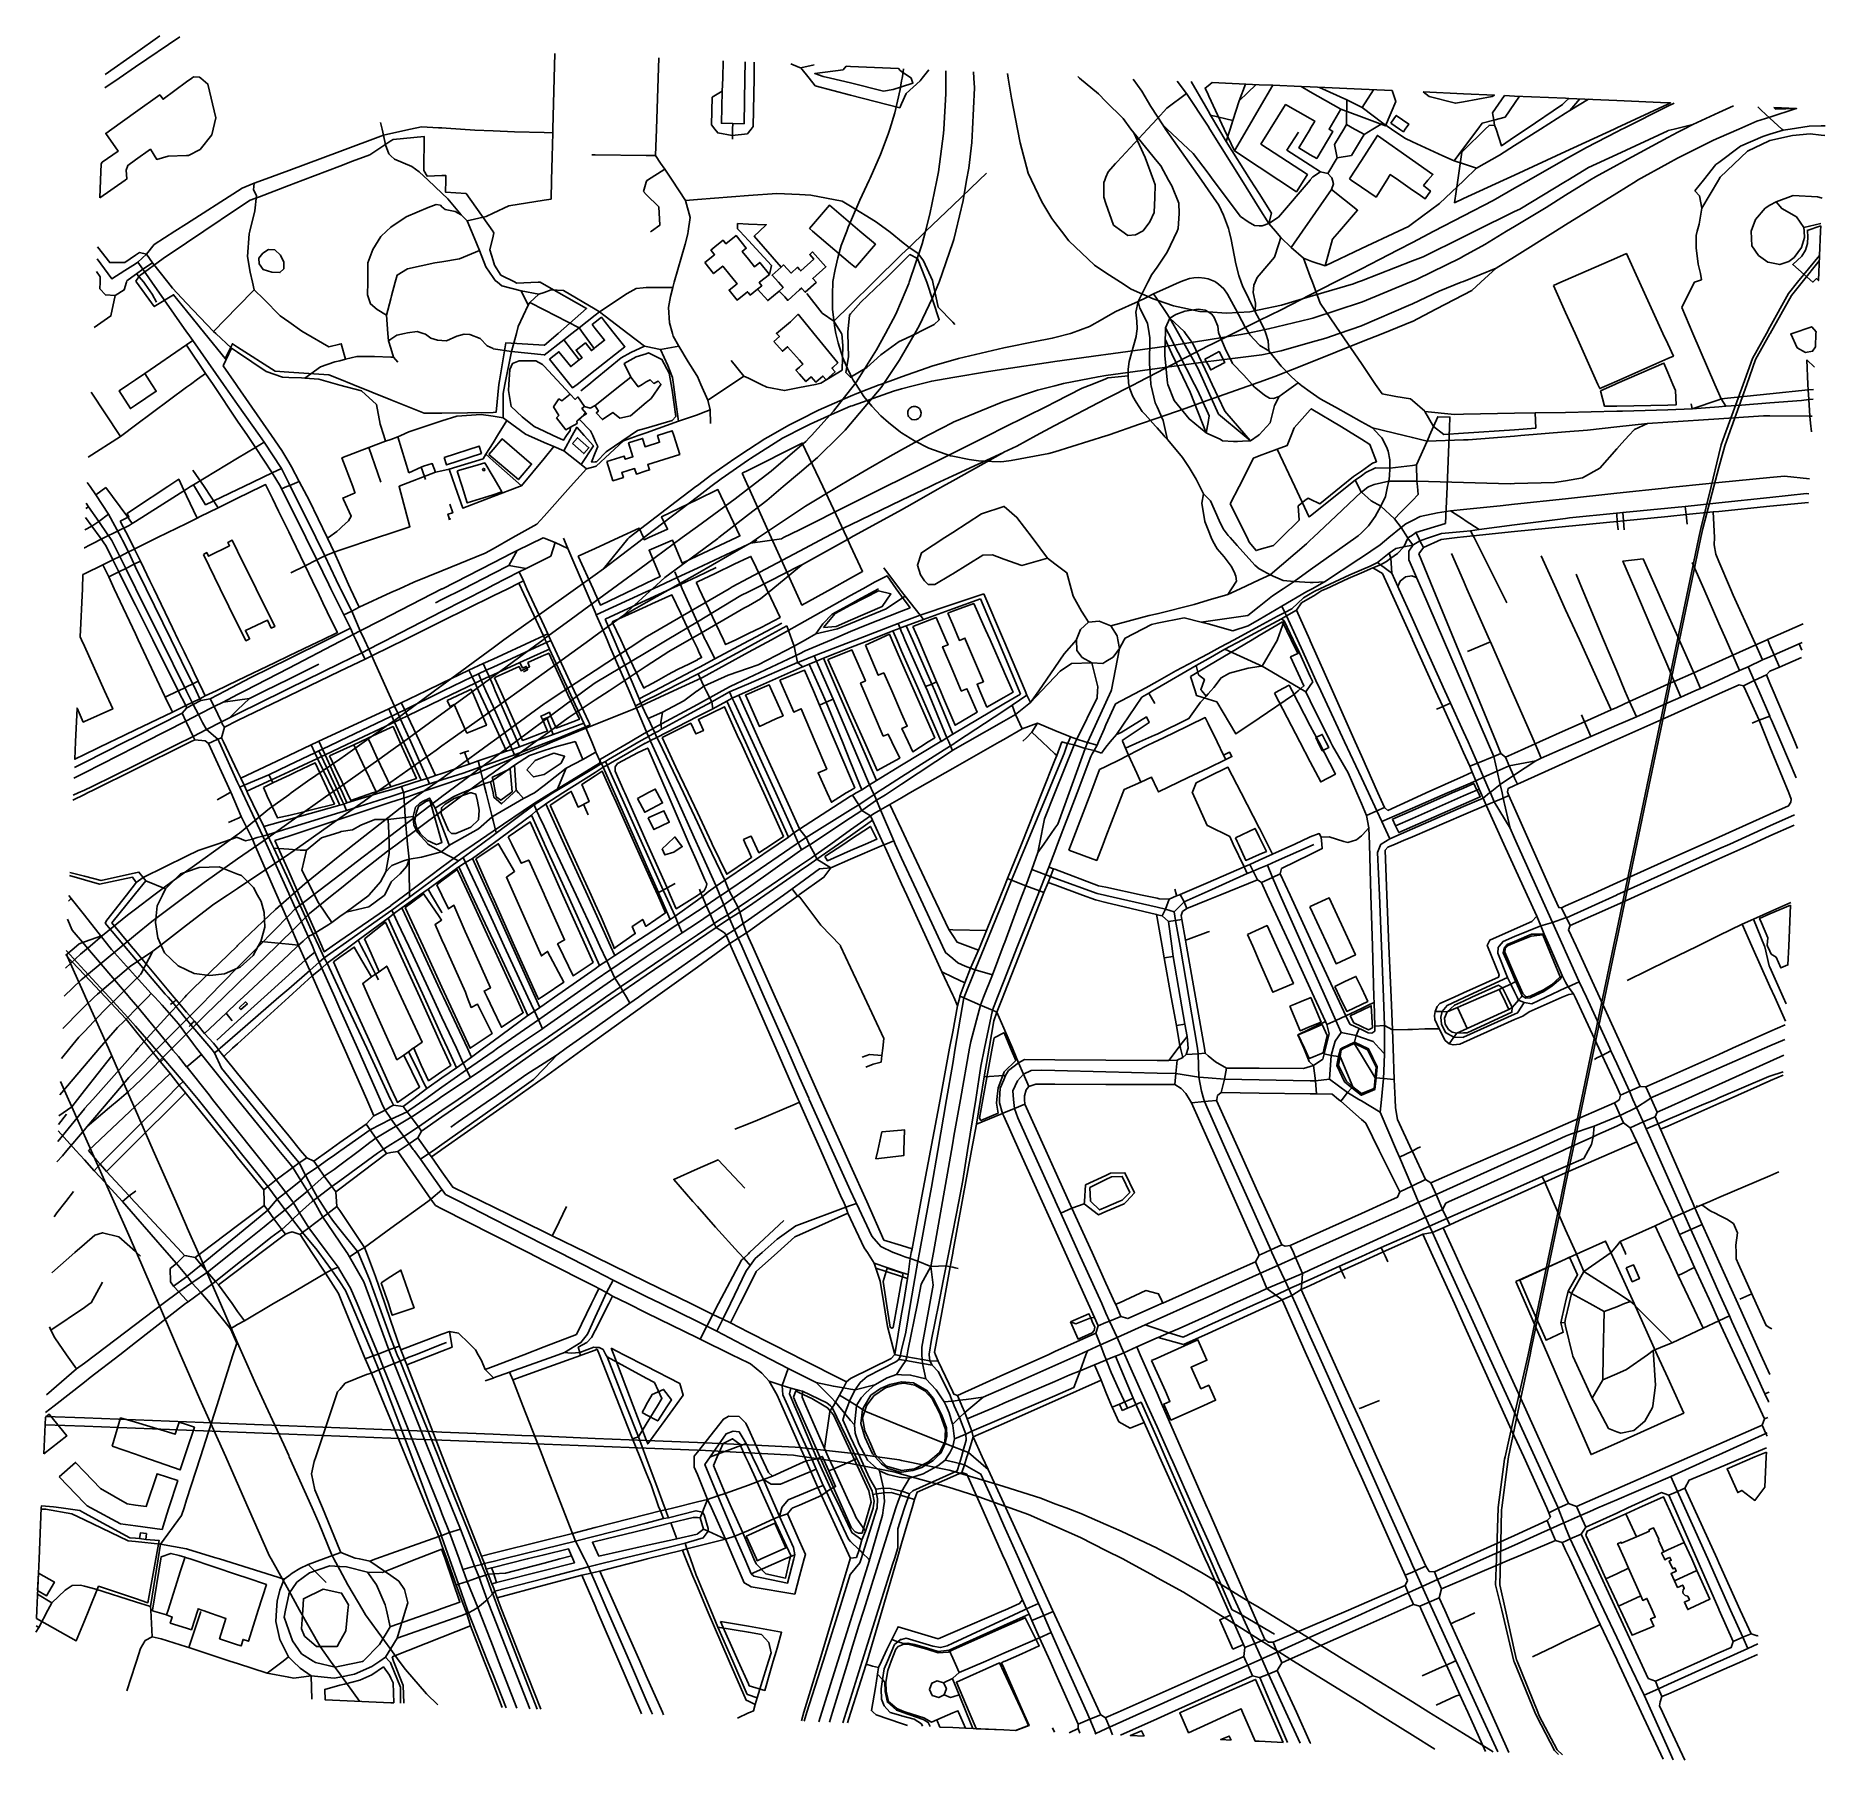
# Model space of a CAD drawing. Header units: millimetres. Extents: x 1 to 1052, y 2 to 1015.
import ezdxf

# ---------------------------------------------------------------- set-up
doc = ezdxf.new("R2010")
doc.units = ezdxf.units.MM

msp = doc.modelspace()

# ---------------------------------------------------------------- linework, layer by layer
at = {"layer": 'buildings'}
for points in [[(727.968, 985.7592, 4.7013), (744.5655, 985.0208, 4.9911), (750, 981.9275, 5.1626), (767.8495, 971.7673, 5.7626), (761.1272, 960, 5.9625), (761.0751, 959.9089, 5.9637), (763.2422, 958.6256, 6.0359), (753.76, 942.7564, 6.2313), (750, 944.9879, 6.1046), (743.3252, 948.9493, 5.9154), (749.8482, 960, 5.7484), (750, 960.2571, 5.744), (752.631, 964.7142, 5.6738), (750, 966.2105, 5.5843), (735.4817, 974.4674, 5.1244), (726.5213, 960, 5.3608), (721.0542, 951.1728, 5.5303), (748.2914, 933.326, 6.3602), (746.187, 930, 6.4177), (741.8954, 923.2172, 6.5768), (731.6068, 930, 6.265), (720, 937.6518, 5.9162), (705.4262, 947.2597, 5.6834), (712.8857, 960, 5.257), (720, 972.1505, 4.9314), (727.968, 985.7592, 4.7013)], [(797.3781, 963.4925, 6.4922), (800.5199, 968.0354, 6.3547), (807.8411, 962.981, 6.6783), (805.7827, 960, 6.7775), (804.704, 958.4379, 6.7987), (802.4399, 960, 6.7184), (797.3781, 963.4925, 6.4922)], [(773.0084, 930.723, 6.9061), (780, 941.6432, 6.7768), (789.4046, 956.3323, 6.5802), (810, 941.835, 7.3244), (821.9859, 933.398, 7.7197), (819.1221, 930, 7.775), (816.5496, 926.9476, 7.7691), (820.5814, 923.5908, 7.8678), (817.428, 919.0016, 7.8716), (813.3088, 921.895, 7.7777), (810, 924.2135, 7.7008), (801.7419, 930, 7.4762), (796.9741, 933.3408, 7.301), (794.875, 930, 7.3465), (788.6386, 920.0749, 7.4043), (780, 925.96, 7.1466), (774.0697, 930, 6.9454), (773.0084, 930.723, 6.9061)], [(394.3628, 881.5894, 29.9987), (400.0944, 886.1849, 30.1609), (399.0185, 887.532, 30.2763), (397.9326, 888.8701, 30.3916), (401.5163, 891.7481, 30.4909), (405.1592, 894.6702, 30.59), (406.7373, 892.7026, 30.4215), (412.7166, 897.5021, 30.5811), (418.7135, 890.0478, 29.9478), (416.298, 888.1085, 29.8833), (420, 883.5119, 29.4959), (423.5119, 879.1513, 28.9995), (426.6694, 881.6745, 28.9667), (432.3317, 874.637, 28.1664), (426.5343, 870, 28.226), (426.3433, 869.8472, 28.2244), (427.8125, 868.006, 27.9739), (425.333, 866.0228, 27.9529), (421.1057, 862.5192, 27.9035), (420, 863.8938, 28.0914), (419.5228, 864.487, 28.1554), (413.3606, 859.5461, 27.8815), (408.6397, 865.4295, 28.5058), (413.2921, 869.1572, 28.7133), (412.6146, 870, 28.8021), (409.0999, 874.3721, 29.1692), (404.948, 879.5292, 29.6055), (399.5277, 875.1722, 29.4503), (394.3628, 881.5894, 29.9987)], [(433.9255, 874.2015, 28.0403), (439.1758, 878.9213, 28.0193), (440.6818, 880.2656, 28.0126), (445.0622, 875.4161, 27.432), (448.8657, 878.8358, 27.4166), (450, 877.5748, 27.266), (450.7576, 876.7328, 27.14), (458.4042, 883.6077, 26.8545), (455.989, 886.2855, 27.2554), (457.7142, 887.8349, 27.1912), (465.5152, 879.1975, 25.8959), (457.7786, 872.2331, 26.1839), (459.8062, 870, 25.8477), (459.8215, 869.9832, 25.8448), (453.3881, 864.2038, 25.9752), (451.1864, 866.6384, 26.3862), (450, 865.5772, 26.409), (443.1139, 859.4179, 26.3057), (441.3781, 861.3831, 26.5777), (437.974, 864.8993, 27.0847), (440.3658, 867.0546, 27.1229), (437.7116, 870, 27.5377), (433.9255, 874.2015, 28.0403)], [(303.2565, 824.8776, 28.5351), (308.7285, 829.2135, 28.4464), (315.6661, 820.4834, 27.9542), (320.5934, 824.3763, 27.8982), (322.3003, 825.7302, 27.8878), (318.7842, 830.1581, 28.163), (324.2208, 834.4489, 28.1682), (327.8189, 829.9333, 27.8778), (329.308, 831.11, 27.8848), (330, 831.6576, 27.8893), (335.5021, 836.0119, 27.933), (332.3362, 840, 28.211), (330, 842.9429, 28.3762), (328.226, 845.1777, 28.4897), (330, 846.584, 28.5088), (333.6733, 849.496, 28.5524), (336.1095, 846.4341, 28.3841), (341.2155, 840, 27.9906), (347.4122, 832.1915, 27.3703), (330, 818.4162, 27.2866), (319.3618, 810, 27.4389), (316.734, 807.9211, 27.5055), (315.0817, 810, 27.6543), (303.2565, 824.8776, 28.5351)], [(434.8849, 835.1754, 24.6504), (438.1693, 838.0854, 24.7516), (436.4874, 839.9735, 25.0354), (436.5189, 840, 25.0362), (444.6693, 846.862, 25.1473), (449.2135, 851.2674, 25.2519), (450, 850.3006, 25.124), (458.3792, 840, 23.5133), (472.4374, 822.7182, 20.7127), (469.6055, 820.003, 20.7036), (469.0527, 819.4855, 20.7024), (470.8479, 817.4616, 20.3712), (465.5707, 812.7803, 20.3746), (463.7165, 814.8723, 20.7176), (459.6371, 811.2593, 20.7112), (458.1964, 812.8842, 20.9796), (456.8551, 814.3832, 21.2295), (453.814, 811.6867, 21.2193), (450, 815.9737, 21.9396), (447.9094, 818.3237, 22.2779), (450, 820.1801, 22.3454), (452.0389, 821.9905, 22.3499), (450, 824.2835, 22.7413), (442.9618, 832.1989, 23.9004), (439.9255, 829.5021, 23.8054), (434.8849, 835.1754, 24.6504)], [(1047.0701, 840.8637, 12.6722), (1047.0318, 840, 12.6975), (1046.6794, 832.0559, 12.997), (1045.0398, 829.4651, 13.055), (1040.9294, 828.797, 12.9733), (1035.9744, 831.5776, 12.7566), (1032.2407, 839.7249, 12.4282), (1033.0552, 840, 12.4355), (1044.5433, 843.8803, 12.5407), (1047.0701, 840.8637, 12.6722)], [(688.162, 824.9368, 10.5656), (690, 825.9074, 10.5198), (696.471, 829.3247, 10.2777), (699.8754, 822.9114, 10.4455), (691.566, 818.5141, 10.7491), (690, 821.4688, 10.6737), (688.162, 824.9368, 10.5656)], [(329.9165, 797.6231, 26.3078), (330, 797.6895, 26.3055), (345.4786, 810, 26.1398), (350.9713, 814.3685, 26.1426), (354.2991, 810, 25.7047), (355.3048, 808.6799, 25.5572), (357.5155, 810, 25.546), (360, 811.4836, 25.5273), (362.2087, 812.8025, 25.5323), (364.3957, 810.5742, 25.2828), (366.9019, 811.9767, 25.2846), (368.6497, 810.0669, 25.0691), (368.6035, 810, 25.0659), (362.94, 801.788, 24.635), (360, 799.3157, 24.581), (350.7169, 791.5094, 24.5967), (344.4041, 790.2671, 24.9475), (340.4191, 793.4915, 25.414), (334.2777, 789.3443, 25.6), (330.6412, 793.3195, 26.0509), (331.9028, 794.3195, 26.0179), (330, 797.4841, 26.2956), (329.9165, 797.6231, 26.3078)], [(305.593, 796.8654, 27.9039), (308.7043, 801.456, 27.793), (310.3403, 800.4672, 27.6696), (315.39, 804.2144, 27.4659), (318.3098, 801.187, 27.1955), (319.7542, 802.6461, 27.1583), (323.6279, 797.1368, 26.7042), (322.1997, 795.8265, 26.749), (324.2272, 793.4464, 26.5122), (323.0857, 791.8242, 26.5294), (320.5624, 789.6094, 26.6342), (319.1168, 788.3373, 26.7005), (319.3676, 787.1111, 26.6381), (315.4475, 784.8276, 26.8817), (312.7826, 783.292, 27.0608), (307.2947, 790.3874, 27.6631), (308.5705, 791.7044, 27.5948), (305.593, 796.8654, 27.9039)], [(513.5553, 793.3075, 14.919), (513.6599, 794.0506, 14.9566), (513.9063, 794.7593, 14.9821), (514.2787, 795.4063, 14.9946), (514.7717, 795.9732, 14.9932), (515.3601, 796.433, 14.9781), (516.025, 796.7866, 14.9507), (516.7503, 796.9973, 14.9103), (518.0839, 797.0408, 14.8162), (519.3495, 796.6293, 14.7023), (520.4163, 795.8248, 14.5832), (521.1497, 794.7174, 14.4738), (521.4787, 793.4223, 14.3843), (521.3579, 792.1005, 14.3245), (520.8029, 790.8915, 14.2986), (519.8768, 789.9233, 14.3078), (518.6903, 789.3218, 14.3514), (517.3656, 789.1565, 14.4265), (516.0651, 789.4293, 14.5248), (514.9215, 790.1157, 14.6381), (514.0747, 791.1441, 14.7543), (513.7612, 791.8216, 14.8156), (513.5888, 792.5583, 14.8715), (513.5553, 793.3075, 14.919)], [(267.5227, 768.8871, 30.8104), (270, 771.7884, 30.6533), (275.303, 777.9989, 30.1895), (292.6759, 763.196, 28.4246), (284.8913, 754.0937, 29.0885), (270, 766.7771, 30.6584), (267.5227, 768.8871, 30.8104)], [(316.6085, 775.3174, 26.4225), (319.6185, 778.7069, 26.3038), (326.2863, 772.8114, 25.3628), (323.2755, 769.4033, 25.4745), (316.6085, 775.3174, 26.4225)], [(336.8689, 764.6854, 23.8636), (347.0833, 767.9036, 23.1693), (347.6518, 766.0931, 22.9805), (352.1828, 767.5176, 22.6832), (349.5974, 775.6986, 23.5514), (357.793, 778.2777, 23.0884), (359.3403, 773.3674, 22.5427), (360, 773.5746, 22.5046), (367.86, 776.0442, 22.1839), (366.6088, 780, 22.6292), (366.6006, 780.0257, 22.6319), (375.2947, 782.7602, 22.3161), (376.1667, 780, 22.009), (379.6579, 768.9483, 20.667), (360.8896, 763.0361, 21.5279), (361.915, 759.8033, 21.1651), (360, 759.2019, 21.2667), (354.1747, 757.3722, 21.6782), (353.1497, 760.6143, 22.0398), (345.6322, 758.2574, 22.5788), (346.5392, 755.3664, 22.273), (340.4252, 753.4423, 22.7445), (336.8689, 764.6854, 23.8636)], [(241.3321, 767.0447, 32.4539), (261.7684, 773.7512, 31.1544), (263.1767, 769.4733, 31.0793), (242.7404, 762.7668, 32.3964), (241.3321, 767.0447, 32.4539)], [(416.2938, 757.7984, 17.3468), (420, 759.6599, 17.3698), (450, 774.7279, 17.5226), (451.6553, 775.5593, 17.5067), (463.6625, 750, 14.8888), (477.7558, 720, 13.4737), (480, 715.2228, 13.3669), (487.0785, 700.1549, 13.0426), (480, 696.2259, 12.9134), (468.7836, 690, 12.5122), (451.4271, 680.366, 11.9369), (450, 683.5112, 11.9613), (447.0558, 690, 12.0559), (433.444, 720, 13.4794), (420, 749.6302, 16.2293), (419.8322, 750, 16.2715), (416.2938, 757.7984, 17.3468)], [(263.8778, 760.1425, 31.0582), (264.348, 760.6262, 31.0269), (265.0035, 760.4475, 30.9853), (265.1797, 759.7947, 30.9754), (264.7051, 759.3205, 31.0069), (264.054, 759.4897, 31.0485), (263.8778, 760.1425, 31.0582)], [(27.527, 661.8207, 24.0707), (28.7844, 690, 26.0496), (29.1531, 698.2626, 26.4806), (30, 698.6823, 26.4782), (40.8265, 704.0471, 26.5329), (46.7437, 707.0076, 26.5759), (50.7468, 709.0067, 26.6095), (55.8731, 711.5726, 26.6583), (59.393, 713.3315, 26.6953), (60, 713.6304, 26.7017), (72.9346, 720, 27.1348), (90, 728.4038, 27.6226), (96.2003, 731.4571, 27.9447), (98.0209, 732.3572, 28.0393), (108.6125, 737.6048, 28.5891), (120, 743.1766, 29.1746), (133.9455, 750, 30.0503), (136.3772, 751.1898, 30.1602), (136.9608, 750, 30.1656), (140.3893, 743.0104, 29.975), (144.0833, 735.5088, 29.7817), (145.3516, 732.9101, 29.7169), (150, 723.3756, 29.4903), (151.6341, 720, 29.4063), (159.6316, 703.4788, 27.8841), (166.1449, 690, 26.5672), (166.8607, 688.5186, 26.3627), (170.0056, 681.7612, 25.4091), (175.1958, 671.2021, 23.8662), (178.6314, 664.2167, 22.805), (169.8861, 660, 22.0616), (167.3289, 658.767, 21.8626), (150, 650.4874, 20.6327), (142.1193, 646.7221, 20.174), (120, 636.0995, 19.0986), (107.2991, 630, 18.8067), (101.0005, 626.9752, 18.6974), (97.8739, 625.3668, 18.6328), (93.2617, 623.1986, 18.5586), (90, 621.6068, 18.5006), (89.524, 621.3745, 18.4932), (81.6879, 617.5556, 18.3721), (60, 607.062, 18.0503), (47.8014, 601.1597, 17.9566), (45.3955, 600, 17.945), (30, 592.579, 18.0242), (24.315, 589.8387, 18.1949), (24.7685, 600, 18.8908), (25.6542, 619.8508, 20.543), (29.3573, 611.6374, 19.6468), (30, 611.9263, 19.6394), (46.649, 619.4085, 19.7396), (41.8737, 630, 20.8902), (30, 656.3357, 23.5422), (28.3479, 660, 23.9143), (27.527, 661.8207, 24.0707)], [(51.0288, 729.7319, 27.6438), (56.174, 732.2231, 27.6668), (55.1081, 734.2443, 27.7671), (60, 737.4733, 27.8319), (78.9778, 750, 28.5878), (85.442, 754.2668, 28.7386), (87.4552, 750, 28.6872), (90, 744.6063, 28.4437), (96.201, 731.4634, 27.945), (90, 728.4087, 27.6229), (72.9302, 720, 27.1348), (60, 713.6305, 26.7017), (59.393, 713.3315, 26.6953), (55.9921, 720, 27.159), (51.0288, 729.7319, 27.6438)], [(320.0794, 709.196, 20.7305), (330, 713.7173, 19.9693), (343.7851, 720, 19.1356), (355.8961, 725.5196, 18.1346), (358.2849, 720, 17.1908), (358.8287, 718.7433, 16.9549), (360, 719.2758, 16.8678), (361.5928, 720, 16.8225), (372.499, 724.9587, 16.4551), (369.0279, 732.3054, 17.6157), (390, 742.4235, 16.9674), (402.0361, 748.2304, 17.0255), (415.0305, 720.9797, 13.7816), (412.9447, 720, 13.7446), (390, 709.2224, 13.4832), (381.0526, 705.0196, 13.7081), (375.3287, 718.5549, 15.4797), (361.6068, 712.5871, 15.8888), (368.2422, 697.2718, 13.6241), (360, 693.3117, 13.5362), (353.1071, 690, 13.8063), (333.0485, 680.3627, 14.6366), (330, 687.1403, 15.7651), (328.7137, 690, 16.3359), (320.0794, 709.196, 20.7305)], [(99.8509, 710.1435, 26.6562), (101.8751, 711.2215, 26.79), (102.9676, 709.0698, 26.6345), (115.2923, 715.2869, 27.4585), (114.3188, 717.2183, 27.608), (116.8233, 718.4711, 27.7866), (120, 712.0238, 27.2714), (130.8516, 690, 25.5459), (141.8071, 667.7653, 22.9067), (139.7562, 666.838, 22.7636), (137.4966, 671.6119, 23.3604), (124.5667, 665.5246, 22.4635), (126.9567, 660.4644, 21.8742), (126.0055, 660, 21.8149), (124.8342, 659.4282, 21.7443), (124.5525, 660, 21.8096), (120, 669.2414, 22.8505), (109.774, 690, 25.1131), (99.8509, 710.1435, 26.6562)], [(40.8265, 704.0471, 26.5329), (46.7437, 707.0076, 26.5759), (50.7468, 709.0067, 26.6095), (55.8731, 711.5726, 26.6583), (59.393, 713.3315, 26.6953), (60, 712.1061, 26.6093), (62.9485, 706.1538, 26.2372), (60, 704.7188, 26.1614), (59.2014, 704.3302, 26.1549), (54.2338, 701.8974, 26.1172), (50.1839, 699.9191, 26.0909), (44.2649, 697.0242, 26.0591), (40.8265, 704.0471, 26.5329)], [(44.2649, 697.0242, 26.0591), (50.1839, 699.9191, 26.0909), (54.2338, 701.8974, 26.1172), (59.2014, 704.3302, 26.1549), (60, 704.7188, 26.1614), (62.9485, 706.1538, 26.2372), (64.9727, 701.9885, 25.9659), (68.5108, 694.6339, 25.4652), (70.7402, 690, 25.1353), (81.7725, 667.0688, 23.0268), (85.1527, 660, 22.33), (88.5222, 652.9538, 21.5727), (90, 649.945, 21.2448), (92.8542, 644.1339, 20.6261), (94.4937, 640.5465, 20.2376), (96.7479, 635.6513, 19.6958), (93.6027, 634.0532, 19.6279), (90, 632.3483, 19.5693), (88.9459, 631.8495, 19.5566), (85.1581, 630, 19.5074), (85.1399, 629.9911, 19.5071), (77.4401, 626.2316, 19.3864), (75.6741, 630, 19.824), (61.6153, 660, 22.9505), (60, 663.447, 23.2546), (47.5566, 690, 25.5776), (44.2649, 697.0242, 26.0591)], [(389.3059, 693.7389, 12.2599), (390, 694.0702, 12.2552), (400.3761, 699.0221, 12.5308), (411.5713, 704.3277, 12.7456), (420, 708.3365, 12.8539), (421.4362, 709.0196, 12.8958), (430.5244, 690, 11.8687), (433.0811, 684.6495, 11.766), (438.5549, 673.1529, 11.5717), (427.3978, 667.3127, 11.2377), (420, 663.6088, 11.0003), (419.2206, 663.2186, 10.9843), (412.5168, 660, 10.8393), (406.6076, 657.1629, 10.7841), (405.2617, 660, 10.7826), (401.0135, 668.9547, 11.0811), (394.6062, 682.5304, 11.5998), (391.074, 690, 11.9191), (390, 692.2712, 12.1094), (389.3059, 693.7389, 12.2599)], [(340.0607, 670.5661, 12.9888), (353.5341, 676.6487, 12.6559), (360, 679.5619, 12.3798), (363.2563, 681.029, 12.3812), (375.0583, 686.3449, 12.3113), (380.2553, 675.35, 11.561), (386.3993, 662.3339, 10.8107), (387.5173, 660, 10.6918), (390, 654.8176, 10.609), (390.7272, 653.2996, 10.601), (392.5171, 649.5468, 10.5851), (390.184, 648.389, 10.5442), (390, 648.2973, 10.5409), (385.3122, 645.9609, 10.5293), (378.2977, 642.4693, 10.4863), (372.9336, 639.5958, 10.4285), (365.9526, 635.785, 10.3225), (360.8879, 632.9917, 10.2238), (360, 632.476, 10.204), (358.5115, 631.6115, 10.1952), (352.2519, 644.5358, 10.7487), (346.8341, 656.1048, 11.3825), (345.0096, 660, 11.6257), (340.0607, 670.5661, 12.9888)], [(516.5855, 667.7829, 13.4719), (530.2232, 673.1672, 13.3719), (535.9734, 660, 13.7803), (537.2494, 657.078, 13.9893), (534.0742, 655.8734, 14.0371), (540, 641.7513, 15.083), (544.931, 630, 15.9064), (544.9884, 629.8632, 15.9216), (545.3354, 630, 15.9069), (548.3552, 631.1902, 15.8239), (548.8731, 630, 15.9112), (554.3443, 617.4277, 17.3338), (541.3885, 609.7793, 18.1164), (540, 612.9933, 17.7571), (534.5337, 625.6458, 16.2233), (532.7214, 630, 15.7106), (530.5486, 635.2201, 15.3201), (523.505, 651.9789, 14.1565), (519.9931, 660, 13.648), (516.5855, 667.7829, 13.4719)], [(537.127, 675.6938, 13.2931), (540, 676.7457, 13.254), (552.3052, 681.2507, 12.8568), (559.3297, 665.8303, 13.3668), (561.891, 660, 13.5862), (570, 641.541, 15.0001), (570.406, 640.6169, 15.0734), (575.1989, 630, 15.9241), (575.5224, 629.2834, 16.0069), (570, 626.152, 16.3847), (560.0413, 620.5052, 17.0072), (555.9391, 630, 15.9198), (554.2845, 633.8297, 15.6302), (558.0416, 635.3351, 15.514), (547.5813, 660, 13.7348), (547.1564, 661.002, 13.7025), (544.8634, 660, 13.7631), (543.9274, 659.591, 13.8019), (543.7547, 660, 13.7746), (540, 668.8908, 13.5165), (537.127, 675.6938, 13.2931)], [(488.7931, 656.9148, 12.9615), (495.6804, 660, 13.0717), (502.8543, 663.2136, 13.2884), (504.2595, 660, 13.3674), (510, 646.8715, 14.2449), (517.3772, 630, 15.3105), (529.4368, 602.4201, 18.5146), (525.621, 600, 18.621), (516.4744, 594.199, 18.9534), (513.7946, 600, 18.165), (510.1529, 607.8832, 17.2618), (513.2836, 609.2604, 17.2373), (510, 616.7168, 16.4024), (504.1504, 630, 14.8294), (499.5001, 640.56, 14.1084), (496.2026, 639.1456, 14.0264), (488.7931, 656.9148, 12.9615)], [(270.8564, 637.7125, 14.8988), (271.8987, 638.1801, 14.8905), (275.3129, 639.7103, 14.8517), (285.3039, 644.2281, 14.6437), (286.4239, 641.8322, 14.2086), (291.5028, 644.1949, 14.0699), (290.4738, 646.596, 14.4811), (298.2512, 650.175, 14.1616), (300, 650.9165, 14.0697), (301.6422, 651.6128, 14.0181), (302.7532, 652.124, 13.9852), (313.0205, 630, 11.1093), (313.9851, 627.9214, 11.0188), (320.7661, 613.3102, 10.5011), (319.3611, 612.7866, 10.5242), (308.5567, 608.7136, 10.6489), (307.0374, 608.1457, 10.6592), (305.1451, 612.4919, 10.8403), (304.021, 615.2244, 10.9612), (303.0794, 617.444, 11.065), (300, 616.0071, 11.0944), (298.1609, 615.149, 11.1504), (298.9977, 613.2518, 11.0328), (300, 610.9323, 10.8956), (300.192, 610.4882, 10.8742), (301.9097, 606.4021, 10.6871), (300.5358, 605.8838, 10.6894), (300, 605.6796, 10.6898), (288.9369, 601.4637, 10.8655), (287.348, 600.8635, 10.8809), (281.4223, 614.1002, 11.8994), (274.3075, 630, 13.3943), (270.8564, 637.7125, 14.8988)], [(466.6401, 648.445, 12.3934), (480, 653.7586, 12.7614), (480.7853, 654.071, 12.7792), (488.7134, 635.7992, 13.8287), (485.9203, 634.5854, 13.7472), (487.8794, 630, 14.0265), (499.2317, 603.4294, 17.0389), (501.9996, 604.5886, 17.0972), (504.2566, 600, 17.6649), (508.9191, 590.5209, 19.0337), (495.55, 583.1432, 18.9406), (488.0873, 600, 16.6689), (480, 618.2677, 14.6283), (474.806, 630, 13.354), (466.6401, 648.445, 12.3934)], [(438.4499, 636.2677, 11.5353), (450, 641.0025, 11.8153), (452.9286, 642.203, 11.9312), (458.1863, 630, 12.4463), (461.8064, 621.5978, 13.2378), (471.0063, 600, 15.4754), (480, 578.8864, 18.2778), (482.4811, 573.0618, 19.045), (480, 571.5359, 19.0114), (477.5025, 570, 18.9344), (468.7203, 564.5989, 18.7028), (466.2743, 570, 17.8993), (460.9103, 581.8446, 16.3348), (465.9904, 584.0205, 16.5713), (459.2423, 600, 14.5659), (451.0065, 619.5023, 12.7103), (450, 619.0539, 12.675), (446.6578, 617.5649, 12.6172), (441.2006, 630, 11.6998), (438.4499, 636.2677, 11.5353)], [(77.4401, 626.2316, 19.3864), (85.1399, 629.9911, 19.5071), (85.1581, 630, 19.5074), (88.9459, 631.8495, 19.5566), (90, 632.3483, 19.5693), (93.6027, 634.0532, 19.6279), (96.7479, 635.6513, 19.6958), (99.5179, 630, 19.0492), (101.0005, 626.9752, 18.6974), (97.8739, 625.3668, 18.6328), (93.2617, 623.1986, 18.5586), (90, 621.6068, 18.5006), (89.524, 621.3745, 18.4932), (81.6879, 617.5556, 18.3721), (77.4401, 626.2316, 19.3864)], [(243.1468, 624.4044, 14.9769), (255.1565, 629.9817, 14.7227), (255.196, 630, 14.7217), (257.1208, 630.8942, 14.7361), (257.5032, 630, 14.5606), (258.0415, 628.7409, 14.4095), (266.1295, 609.8281, 12.299), (254.687, 605.1975, 12.4393), (247.2305, 621.998, 14.4717), (244.8146, 620.8065, 14.4986), (244.1152, 622.249, 14.6908), (243.1468, 624.4044, 14.9769)], [(418.3037, 627.6126, 11.0253), (420, 628.3335, 11.0379), (423.9213, 630, 11.1118), (432.1988, 633.5178, 11.364), (433.7733, 630, 11.4471), (440.3129, 615.3893, 12.449), (436.1243, 613.5102, 12.3468), (426.4605, 609.0767, 12.0631), (420, 623.7579, 11.2014), (418.3037, 627.6126, 11.0253)], [(728.8933, 628.6871, 23.2125), (731.3563, 630, 23.2292), (737.5516, 633.3026, 23.2394), (739.276, 630, 23.6122), (750, 609.4613, 25.5457), (754.9401, 600, 26.3233), (764.7893, 581.1367, 27.6868), (756.1305, 576.5118, 27.754), (750, 588.2553, 26.9029), (743.8689, 600, 25.9808), (728.8933, 628.6871, 23.2125)], [(369.3267, 602.6516, 10.3961), (386.132, 610.9879, 10.5735), (389.1631, 604.6657, 10.7069), (390, 605.049, 10.715), (393.5338, 606.6675, 10.8234), (390.6047, 613.1347, 10.6165), (406.0259, 620.6168, 10.9287), (414.2287, 602.2319, 11.7371), (415.2515, 600, 11.8509), (420, 589.6379, 12.6743), (428.9992, 570, 14.6191), (434.4982, 558.0002, 16.2496), (440.6932, 544.4714, 18.148), (433.8958, 540, 17.9383), (426.1479, 534.9033, 17.6908), (423.732, 540, 16.9602), (421.5226, 544.6611, 16.3184), (420, 543.961, 16.2386), (417.1125, 542.633, 16.1436), (418.301, 540, 16.4712), (420, 536.2362, 16.9604), (421.8657, 532.1031, 17.54), (420, 530.8373, 17.476), (407.2967, 522.2184, 17.3192), (398.7673, 540, 14.979), (398.3774, 540.8128, 14.8843), (390, 558.5686, 12.911), (384.6065, 570, 11.896), (377.4458, 585.177, 11.1199), (370.5587, 600, 10.4375), (369.3267, 602.6516, 10.3961)], [(608.2252, 536.3078, 26.1389), (609.6284, 540, 25.927), (610.2092, 541.5282, 25.7876), (621.052, 570, 23.3116), (626.2813, 583.7316, 21.8621), (630, 585.5704, 21.7293), (631.4839, 586.3042, 21.7126), (636.6814, 588.8676, 21.6563), (643.3107, 592.1806, 21.5833), (653.8383, 597.61, 21.4573), (658.7706, 600, 21.4179), (660, 600.5957, 21.4075), (669.4389, 605.1693, 21.5691), (688.298, 614.3035, 21.9643), (690, 610.8294, 22.4298), (695.3055, 600, 23.79), (699.1247, 592.2044, 24.6162), (700.3895, 589.6247, 24.8816), (690, 584.6636, 24.8012), (678.3468, 579.0992, 24.654), (660.7732, 570.6462, 24.6088), (660, 572.3241, 24.395), (656.8161, 579.2338, 23.5324), (650.4747, 576.3847, 23.5716), (640.6509, 571.9707, 23.6385), (639.8924, 570, 23.819), (630, 544.2971, 25.5744), (628.3462, 540, 25.9348), (624.6335, 530.3536, 26.4474), (608.2252, 536.3078, 26.1389)], [(174.0208, 591.848, 13.7115), (180, 594.5463, 13.7912), (188.3082, 598.2956, 13.8877), (191.9222, 600, 13.9319), (196.5287, 602.1724, 14.081), (210, 608.4089, 14.4939), (211.2427, 608.9842, 14.5141), (215.2887, 600, 13.389), (216.6806, 596.9094, 13.154), (225.0019, 578.416, 11.8765), (210.0338, 573.6155, 11.8417), (210, 573.6045, 11.8415), (201.3008, 570.771, 11.7947), (199.1337, 570, 11.7776), (186.5464, 565.5218, 11.8132), (184.4143, 570, 12.0104), (180, 579.2717, 12.7265), (179.1222, 581.1153, 12.8697), (174.0208, 591.848, 13.7115)], [(188.3082, 598.2956, 13.8877), (191.9222, 600, 13.9319), (196.5287, 602.1724, 14.081), (197.5562, 600, 13.8188), (202.0337, 590.5338, 13.0987), (210, 573.687, 11.8469), (210.0338, 573.6155, 11.8417), (210, 573.6045, 11.8415), (201.3008, 570.771, 11.7947), (193.3715, 587.5646, 13.0597), (188.3082, 598.2956, 13.8877)], [(753.244, 602.5385, 26.1052), (757.015, 604.371, 26.0752), (759.1792, 600, 26.4314), (760.8477, 596.6303, 26.6737), (757.0666, 594.7888, 26.6879), (754.4961, 600, 26.312), (753.244, 602.5385, 26.1052)], [(699.1247, 592.2044, 24.6162), (702.5304, 593.9784, 24.6489), (703.9278, 591.3741, 24.9188), (700.3895, 589.6247, 24.8816), (699.1247, 592.2044, 24.6162)], [(135.1207, 573.1607, 12.9826), (140.7116, 575.9677, 13.1163), (148.6118, 579.625, 13.2696), (150, 580.3065, 13.2979), (154.0044, 582.2725, 13.3749), (165.5547, 587.7112, 13.569), (173.7975, 570, 12.1752), (176.8106, 563.5258, 11.8682), (164.1757, 560.3131, 11.8985), (158.1698, 558.6836, 11.9003), (150, 556.86, 11.9129), (143.407, 555.3883, 11.8878), (142.0527, 558.3087, 12.0467), (137.383, 568.125, 12.6084), (136.5425, 570, 12.7197), (135.6985, 571.8825, 12.876), (135.1207, 573.1607, 12.9826)], [(303.5702, 562.8864, 10.9466), (314.5589, 570, 10.7077), (315.9707, 570.914, 10.6976), (316.3682, 570, 10.7102), (319.9541, 561.7547, 11.0701), (326.4133, 564.9906, 10.9541), (324.2728, 570, 10.7208), (322.1469, 574.9755, 10.6413), (330, 580.0804, 10.5446), (334.19, 582.8041, 10.5359), (339.8432, 570, 10.8807), (342.2634, 564.5183, 11.2024), (353.2607, 540, 12.7578), (360, 524.9749, 14.1807), (364.4085, 515.1463, 15.2407), (366.7172, 510, 15.8085), (371.3736, 499.6203, 17.0144), (360, 491.7712, 17.038), (359.771, 491.6132, 17.0421), (357.9007, 495.706, 16.6018), (351.7783, 491.5672, 16.7023), (353.5465, 487.4322, 17.1373), (342.9914, 480, 17.297), (341.1873, 478.7297, 17.3418), (340.6553, 480, 17.1896), (333.516, 497.0443, 15.4694), (330, 504.733, 14.7022), (327.5914, 510, 14.1976), (313.8726, 540, 11.9165), (310.5411, 547.2853, 11.5841), (303.5702, 562.8864, 10.9466)], [(278.9785, 544.2519, 11.3715), (291.8317, 553.0069, 11.2362), (297.6536, 540, 11.682), (300, 534.758, 11.986), (311.0818, 510, 13.6546), (324.51, 480, 16.4761), (328.7762, 470.4689, 17.606), (317.0545, 462.5793, 17.8636), (308.5645, 480, 15.8272), (307.8961, 481.3715, 15.6971), (312.0591, 483.6348, 15.6928), (300.2094, 510, 13.2969), (300, 510.466, 13.2655), (290.9526, 530.5963, 12.0409), (286.5923, 528.725, 12.0435), (281.0635, 540, 11.4853), (278.9785, 544.2519, 11.3715)], [(464.9337, 532.6069, 21.7926), (476.075, 540, 22.0608), (480, 542.6046, 22.163), (491.6757, 550.3524, 22.3177), (495.4247, 542.8861, 23.5121), (488.8324, 540, 23.2504), (480, 536.1332, 22.9059), (466.3571, 530.1602, 22.2136), (464.9337, 532.6069, 21.7926)], [(259.8594, 531.2432, 11.4953), (270, 538.1495, 11.4144), (272.7171, 540, 11.3863), (273.062, 540.2349, 11.3864), (273.2004, 540, 11.3921), (282.6828, 523.8989, 12.1658), (277.8442, 520.5068, 12.1845), (282.5071, 510, 12.731), (295.821, 480, 15.3002), (298.3799, 474.2342, 15.9418), (300, 475.4387, 15.8997), (302.0331, 476.9502, 15.8447), (311.6492, 458.8947, 17.9696), (300, 451.0682, 18.1495), (298.41, 450, 18.1808), (296.6067, 448.7885, 18.2638), (296.0667, 450, 18.0815), (282.6967, 480, 14.7397), (270, 508.4894, 12.4252), (269.3268, 510, 12.3157), (259.8594, 531.2432, 11.4953)], [(236.999, 516.1208, 11.4714), (240, 518.3497, 11.4729), (248.9657, 525.0087, 11.4892), (255.8882, 510, 12.0066), (269.7253, 480, 14.1878), (270, 479.4044, 14.2526), (283.5624, 450, 17.5518), (287.7456, 440.9304, 18.9036), (274.9433, 432.3601, 19.4189), (274.5503, 433.1814, 19.2968), (270, 442.6841, 17.8947), (266.4969, 450, 16.8346), (264.7505, 453.6471, 16.4291), (268.493, 455.4712, 16.4105), (257.482, 480, 13.7589), (253.6073, 488.6316, 13.1429), (247.0526, 504.0366, 12.1194), (243.8797, 501.9256, 12.148), (240, 509.9296, 11.6446), (239.9659, 510, 11.6405), (236.999, 516.1208, 11.4714)], [(218.4822, 502.7116, 11.5763), (228.2537, 510, 11.4344), (229.2657, 510.7549, 11.4398), (229.7807, 510, 11.4613), (237.9134, 498.0791, 12.1943), (239.7788, 495.379, 12.3697), (235.9642, 492.7918, 12.4105), (240, 483.7373, 12.9588), (241.6658, 480, 13.2047), (253.739, 452.9134, 16.054), (254.8428, 450, 16.3599), (257.0961, 444.0531, 17.1914), (260.8154, 445.9996, 17.102), (269.0129, 429.4279, 19.5153), (269.4159, 428.6155, 19.6342), (256.5594, 420.0102, 20.159), (242.7516, 450, 15.8675), (240, 455.9763, 15.2357), (228.9391, 480, 12.8419), (218.4822, 502.7116, 11.5763)], [(749.7868, 503.1295, 30.3056), (750, 503.2273, 30.3103), (761.1166, 508.3241, 30.506), (774.1441, 480, 31.4809), (776.5144, 474.8464, 31.693), (765.1902, 469.6516, 31.5006), (760.4288, 480, 31.0804), (750, 502.6661, 30.3215), (749.7868, 503.1295, 30.3056)], [(194.5719, 484.2809, 11.8246), (206.9256, 494.0299, 11.7039), (210, 487.2638, 12.0283), (213.3006, 480, 12.4115), (216.0369, 473.9778, 12.9554), (226.9311, 450, 15.246), (236.6027, 428.713, 18.1907), (240, 421.2351, 19.2949), (240.5611, 420, 19.471), (245.1447, 409.9108, 21.0906), (240, 406.3513, 21.3225), (232.1615, 400.9281, 21.4109), (227.8579, 410.1858, 19.916), (223.426, 420, 18.446), (223.3568, 420.1533, 18.4248), (228.3832, 423.6865, 18.3223), (216.1312, 450, 14.8251), (210, 463.1681, 13.5917), (207.5986, 468.3256, 13.1298), (203.1232, 464.9454, 13.2353), (198.3535, 475.738, 12.3459), (196.4669, 480, 12.0127), (194.5719, 484.2809, 11.8246)], [(713.1561, 486.9028, 29.4675), (720, 489.9806, 29.6206), (724.6557, 492.0743, 29.7311), (730.1377, 480, 30.1278), (740.0601, 458.1453, 31.0715), (727.9529, 452.9446, 30.8881), (724.2454, 461.4687, 30.5186), (720, 471.2099, 30.0809), (717.3721, 477.2399, 29.8091), (716.1678, 480, 29.6827), (713.1561, 486.9028, 29.4675)], [(176.2035, 470.7812, 12.0359), (180, 473.4644, 12.0071), (188.4809, 479.4587, 11.8644), (193.0131, 471.5833, 12.4789), (198.5336, 462.0003, 13.288), (193.432, 458.1714, 13.3625), (197.0985, 450, 14.0469), (210, 421.2474, 17.5084), (210.5597, 420, 17.669), (213.5577, 413.3186, 18.5514), (217.5695, 415.9343, 18.5391), (222.3414, 406.366, 19.9586), (226.8608, 397.2388, 21.4142), (216.3888, 390, 21.2742), (213.8287, 388.2303, 21.1625), (213.0216, 390, 20.9469), (210, 396.626, 19.9866), (204.836, 407.9499, 18.4042), (199.3451, 420, 16.8802), (185.6748, 450, 13.5695), (184.5954, 452.3686, 13.3837), (180, 462.4514, 12.6291), (176.2035, 470.7812, 12.0359)], [(764.3654, 456.3411, 31.8373), (770.2878, 459.1555, 31.9399), (776.7572, 462.2356, 32.0501), (780, 455.4401, 32.3372), (782.596, 450, 32.5439), (783.7645, 447.5513, 32.6556), (780, 445.7597, 32.6463), (771.3783, 441.6565, 32.5657), (767.3937, 450, 32.1022), (764.3654, 456.3411, 31.8373)], [(120.8781, 443.8253, 11.0071), (124.649, 447.2923, 11.0243), (125.7087, 446.1522, 11.1227), (121.8881, 442.721, 11.1015), (120.8781, 443.8253, 11.0071)], [(738.0701, 444.7283, 31.5297), (740.9526, 445.9296, 31.5402), (744.6799, 447.4909, 31.5557), (750, 449.7124, 31.583), (750.2633, 449.8224, 31.5856), (756.3284, 435.384, 32.4576), (750, 432.7342, 32.4376), (744.1396, 430.2804, 32.432), (738.0701, 444.7283, 31.5297)], [(494.8871, 355.1439, 36.6801), (495.971, 360, 36.6387), (498.3902, 370.8387, 36.2523), (510, 371.8819, 36.4376), (511.7474, 372.0389, 36.4153), (511.3047, 360, 36.8864), (511.193, 356.9608, 36.9261), (510, 356.8279, 36.9338), (494.8871, 355.1439, 36.6801)], [(204.3704, 282.2627, 25.7272), (210, 285.9289, 26.1447), (215.855, 289.7419, 26.6204), (222.778, 270, 28.044), (223.6103, 267.6267, 28.1822), (210.8076, 263.1572, 27.2191), (210, 265.6626, 27.0527), (208.6023, 269.9986, 26.7474), (204.3704, 282.2627, 25.7272)], [(656.7591, 236.5626, 37.4439), (660, 238.0141, 37.4585), (664.434, 240, 37.463), (684.0061, 248.7657, 37.6307), (687.8928, 240, 37.4815), (689.317, 236.7882, 37.4648), (680.01, 232.6635, 37.4463), (685.73, 220.0211, 37.3813), (690, 221.9285, 37.3808), (690.3842, 222.1001, 37.379), (694.3605, 213.2818, 37.3027), (690, 211.3335, 37.3207), (687.0155, 210, 37.3262), (668.1664, 201.5782, 37.4709), (664.3664, 210, 37.4251), (663.941, 210.9429, 37.4281), (667.585, 212.5873, 37.4157), (664.8989, 218.5273, 37.4343), (660, 229.3817, 37.4541), (656.7591, 236.5626, 37.4439)], [(6.1062, 181.7646, 26.0881), (7.0657, 203.267, 24.649), (9.3496, 205.0667, 24.5633), (19.6533, 192.2698, 25.6967), (6.1062, 181.7646, 26.0881)], [(46.391, 186.2729, 26.8678), (51.2858, 202.8967, 25.6885), (60, 200.2748, 26.1433), (83.2704, 193.2733, 27.2662), (85.5982, 200.4035, 26.774), (90, 198.9321, 26.9975), (94.568, 197.4052, 27.2431), (90, 183.5354, 28.1838), (88.8356, 180, 28.4276), (86.3135, 172.342, 28.5638), (64.3675, 180, 27.8267), (60, 181.524, 27.601), (46.391, 186.2729, 26.8678)], [(1017.8838, 182.8345, 34.5197), (1017.7581, 180, 34.6311), (1016.9708, 162.2493, 35.385), (1011.1466, 154.4342, 35.9041), (1003.4104, 160.2916, 35.9345), (1001.0826, 159.0396, 36.065), (994.7814, 173.03, 35.7296), (1011.2048, 180, 34.8658), (1017.8838, 182.8345, 34.5197)], [(15.1281, 168.3114, 26.4806), (24.7689, 176.7135, 26.7969), (30, 171.206, 27.0122), (39.3598, 161.3514, 27.4057), (55.1292, 152.3952, 28.0961), (60, 151.6935, 28.2905), (66.2191, 150.7976, 28.5006), (72.6356, 170.0733, 28.2572), (84.8097, 166.0255, 28.6858), (79.6555, 150, 28.9352), (78.447, 146.2427, 28.8801), (75.5927, 137.3694, 28.7423), (60, 139.4822, 28.2334), (51.2216, 140.6716, 27.8876), (33.7861, 150, 27.3294), (31.6109, 151.1638, 27.2366), (30, 152.8397, 27.1625), (15.1281, 168.3114, 26.4806)], [(935.4021, 146.5791, 37.4208), (942.9821, 150, 37.3255), (957.4251, 156.5183, 37.1086), (960, 150.8529, 37.3058), (960.3876, 150, 37.3289), (969.6071, 129.7149, 37.7827), (960, 125.36, 38.0933), (957.5691, 124.2581, 38.1217), (954.4742, 131.0032, 37.9097), (954.7054, 131.6939, 37.8892), (951.6801, 138.2864, 37.6846), (948.9287, 137.0626, 37.7177), (949.2285, 136.3951, 37.7382), (941.5412, 133.0257, 37.8264), (935.4021, 146.5791, 37.4208)], [(911.8024, 134.0276, 37.6698), (912.5903, 136.2918, 37.6154), (930, 144.1429, 37.4865), (935.4021, 146.5791, 37.4208), (941.5412, 133.0257, 37.8264), (932.8891, 129.2132, 37.9224), (932.6024, 129.8521, 37.9033), (930.519, 128.9445, 37.9256), (930.8053, 128.2963, 37.9448), (934.4847, 120, 38.1936), (936.9067, 114.5389, 38.2634), (930, 111.3564, 38.2942), (923.6413, 108.4263, 38.2744), (918.2892, 120, 38.0866), (911.8024, 134.0276, 37.6698)], [(62.4424, 131.9463, 28.2535), (62.8662, 135.3481, 28.2957), (66.4079, 134.9098, 28.4139), (65.9889, 131.5077, 28.3744), (62.4424, 131.9463, 28.2535)], [(956.3546, 123.6765, 38.1367), (957.5691, 124.2581, 38.1217), (960, 125.36, 38.0933), (969.6071, 129.7149, 37.7827), (974.0268, 120, 37.996), (977.1145, 113.213, 37.995), (963.9216, 107.2279, 38.2815), (961.9583, 111.5021, 38.2848), (964.9308, 112.8656, 38.2204), (964.0512, 114.7739, 38.222), (962.9253, 114.2537, 38.2466), (960.8698, 118.7096, 38.2514), (962.0052, 119.2293, 38.2264), (961.6495, 120, 38.2273), (961.2169, 120.9373, 38.2066), (960, 120.379, 38.2464), (959.1737, 120, 38.256), (958.2444, 119.5737, 38.2569), (958.0481, 120, 38.2532), (956.3546, 123.6765, 38.1367)], [(78.1577, 87.0933, 29.1447), (79.0896, 90, 29.0683), (86.4646, 113.0047, 29.1337), (88.7013, 120, 29.1435), (89.0221, 121.0032, 29.1579), (90, 120.6762, 29.1938), (92.0217, 120, 29.2623), (120, 110.6427, 30.3483), (125.2971, 108.871, 30.5698), (136.8682, 104.9998, 31.0352), (132.1398, 90, 30.9985), (126.3592, 71.6627, 31.596), (123.1502, 72.7123, 31.4683), (122.0407, 68.9205, 31.608), (120, 69.6071, 31.5273), (109.3934, 73.1762, 30.9748), (113.0896, 85.0869, 30.5775), (104.124, 88.1877, 30.1151), (100.3862, 89.476, 29.9233), (98.8791, 90, 29.846), (96.7476, 90.7411, 29.7608), (96.5127, 90, 29.7608), (92.8421, 78.4192, 30.1351), (90, 79.3114, 29.9922), (80.4177, 82.3193, 29.435), (81.5454, 85.8767, 29.3398), (78.1577, 87.0933, 29.1447)], [(923.6413, 108.4263, 38.2744), (930, 111.3564, 38.2942), (936.9067, 114.5389, 38.2634), (944.0937, 98.3502, 38.4412), (931.0675, 92.3578, 38.5375), (930, 94.6676, 38.5104), (923.6413, 108.4263, 38.2744)], [(963.9216, 107.2279, 38.2815), (977.1145, 113.213, 37.995), (984.7394, 96.4534, 38.0032), (972.9607, 90.8168, 38.2525), (971.7462, 90.2351, 38.2778), (969.7172, 94.6431, 38.2772), (972.7282, 96.0143, 38.2144), (971.7407, 98.1797, 38.2141), (970.2104, 98.4438, 38.2386), (969.6397, 99.0299, 38.2439), (969.0945, 99.6523, 38.2485), (968.803, 100.7213, 38.2452), (969.0268, 101.7862, 38.2328), (969.659, 102.6928, 38.2145), (968.7359, 104.6964, 38.2151), (965.7244, 103.3159, 38.2792), (963.9216, 107.2279, 38.2815)], [(931.0675, 92.3578, 38.5375), (944.0937, 98.3502, 38.4412), (945.2833, 95.6804, 38.4663), (947.7669, 96.7852, 38.4507), (950.7457, 90, 38.5068), (952.5708, 85.8427, 38.4392), (949.8441, 84.7486, 38.4332), (951.8338, 80.5293, 38.3632), (939.008, 75.1823, 38.3486), (932.1576, 90, 38.5642), (931.0675, 92.3578, 38.5375)], [(734.0512, 12.2657, 37.5254), (720, 12.8908, 37.3655), (717.6062, 12.9973, 37.3144), (710.2481, 30, 37.4732), (709.3612, 32.0495, 37.4825), (704.8793, 30, 37.376), (699.7859, 27.6709, 37.2341), (690, 23.1882, 36.9454), (678.4905, 17.9158, 36.5188), (673.348, 29.6028, 36.6743), (674.2468, 30, 36.707), (690, 36.961, 37.2357), (694.6229, 39.0037, 37.344), (717.7964, 49.2363, 37.7959), (720, 44.2243, 37.7773), (726.254, 30, 37.6899), (734.0512, 12.2657, 37.5254)], [(547.5524, 20.5623, 34.3869), (540, 20.8983, 34.393), (532.466, 21.2334, 34.4454), (530.6717, 25.4504, 34.3818), (540, 29.5128, 34.2524), (541.1188, 30, 34.2485), (543.0564, 30.8438, 34.255), (543.4254, 30, 34.257), (547.5524, 20.5623, 34.3869)], [(652.3782, 15.899, 35.79), (644.3896, 16.2544, 35.5971), (650.8014, 19.0903, 35.8296), (652.3782, 15.899, 35.79)], [(703.4485, 13.6271, 37.0143), (697.4486, 13.894, 36.8884), (702.3633, 15.9484, 37.0387), (703.4485, 13.6271, 37.0143)]]:
    msp.add_polyline3d(points, dxfattribs=at)
at = {"layer": 'highways'}
for points in [[(346.2672, 674.0282, 12.9403), (360, 686.5805, 12.8716), (363.7411, 690, 12.9634), (370.8768, 696.5223, 13.4064), (390, 710.6889, 13.6021), (401.9385, 719.533, 14.0043), (402.5415, 720, 14.0221), (420, 733.5183, 14.7759), (430.7935, 741.8758, 15.2323), (440.376, 750, 15.5358), (450, 758.1594, 15.9614), (460.6341, 767.1751, 16.3264), (473.5999, 780, 16.5329), (476.8557, 783.2204, 16.6381), (480, 786.9561, 16.7876), (497.9658, 808.301, 17.2016), (499.1106, 810, 17.2274), (508.5802, 824.0539, 17.5067), (510, 826.5191, 17.5724), (517.7644, 840, 17.8384), (520.3683, 844.5211, 17.8812), (528.1756, 860.8008, 18.1918), (531.8585, 869.6654, 18.4158), (531.9733, 870, 18.4268), (540, 893.3944, 18.8624), (540.6329, 895.239, 18.893), (541.772, 900, 19.0277), (546.0738, 917.9794, 19.3119), (548.1452, 930, 19.5692), (549.3615, 937.0585, 19.5379), (551.173, 952.1376, 19.5525), (551.5497, 960, 19.6297), (552.7122, 984.267, 18.8719), (552.4089, 990, 18.7803), (552.2196, 993.5783, 18.6274)], [(535.9497, 994.3021, 21.1147), (535.9241, 990, 21.2824), (535.8688, 980.7171, 21.4104), (534.7271, 960, 21.802), (534.5807, 957.3433, 21.7607), (531.683, 934.9103, 21.5896), (530.6733, 930, 21.5926), (526.579, 910.0893, 21.1801), (523.9853, 900, 21.0431), (522.0655, 892.5322, 20.8214), (514.4518, 870, 20.3192), (514.2217, 869.3192, 20.2957), (510, 859.2234, 20.0322), (506.6745, 851.2709, 19.7986), (500.5157, 840, 19.589), (495.2069, 830.2848, 19.2898), (483.4317, 811.5087, 18.7852), (482.2507, 810, 18.7618), (480, 807.1248, 18.6947), (470.0412, 794.4028, 18.1998), (457.0318, 780, 17.5765), (455.944, 778.7957, 17.5413)], [(511.0506, 995.4098, 24.2381), (510.6705, 992.0164, 24.337), (510.3078, 990, 24.4113), (510, 988.2888, 24.4475), (509.0978, 983.2729, 24.5233), (505.9094, 969.6477, 24.7906), (502.978, 960, 25.0349), (502.0791, 957.0418, 25.0598), (497.5582, 945.1115, 25.2621), (491.4972, 931.287, 25.6244), (490.9043, 930, 25.6639), (485.4638, 918.1903, 25.8326), (480, 905.5652, 26.0244), (478.6064, 902.3451, 26.063), (477.7098, 900, 26.0806), (474.4742, 891.5378, 25.8408), (472.4155, 884.4234, 25.5772), (470.9948, 877.5984, 25.2723), (469.6485, 870.4056, 24.9369), (469.6302, 870, 24.9125), (469.3154, 863.0275, 24.3845), (469.3314, 853.9516, 23.6568), (470.7209, 843.3471, 22.6838), (471.4328, 840, 22.3537), (472.6154, 834.4399, 21.7497), (475.5004, 825.6942, 20.7209), (478.1613, 819.3138, 19.9339), (480, 815.6123, 19.4579), (481.5606, 812.4705, 19.04), (483.194, 810, 18.6759), (487.8571, 802.9468, 17.6403), (492.4216, 797.192, 16.785), (497.7478, 791.4968, 15.932), (502.2109, 787.6438, 15.3306), (509.3418, 781.9617, 14.4723), (510, 781.5499, 14.4045), (512.477, 780, 14.1731), (517.5751, 776.81, 13.8341), (525.8959, 772.5518, 13.3306), (538.7139, 768.1028, 12.6448), (540, 767.8536, 12.5811), (549.6074, 765.9919, 12.2281), (555.143, 765.1101, 12.0286), (562.8807, 764.8033, 11.759), (567.8487, 764.573, 11.5861), (570, 764.8072, 11.5134), (574.3092, 765.2763, 11.4403), (596.5092, 769.3733, 11.0819), (600, 770.4572, 11.0304), (630, 779.7722, 11.208), (630.7338, 780, 11.2205), (631.7913, 780.3284, 11.2357), (649.6048, 786.5741, 11.4442), (660, 790.1908, 11.5287), (676.5205, 795.9388, 11.456)], [(974.6529, 962.6872, 10.4057), (963.7416, 960, 10.3997), (960.2152, 959.1315, 10.3877), (960, 959.0313, 10.3882), (930, 945.0685, 9.8565), (913.5038, 937.3907, 9.5152), (901.2006, 930, 9.4017), (900, 929.2788, 9.3638), (872.9958, 913.0571, 8.7779), (870, 911.5753, 8.7198), (846.5972, 900, 8.4707), (840, 896.737, 8.383), (816.227, 884.9786, 8.1414), (810, 882.5604, 8.0872), (780, 870.9101, 8.02), (777.6565, 870, 8.032), (775.3879, 869.119, 8.0484), (750, 861.623, 8.2643), (733.1816, 856.6572, 8.6142), (720, 853.8963, 8.8885), (714.5178, 852.7481, 9.0347), (700.7226, 851.9593, 9.3269), (690, 852.5956, 9.5041), (685.0374, 852.8902, 9.5524), (669.7539, 856.093, 9.6192), (660, 859.4997, 9.6248), (657.7644, 860.2804, 9.6451), (644.7276, 866.0286, 9.7887), (638.6151, 870, 9.8717), (630, 875.5975, 10.0643), (623.2174, 880.0044, 10.4056), (608.0986, 894.3129, 11.4792), (603.8232, 900, 11.905), (600, 905.0857, 12.3351), (598.1398, 907.5602, 12.6231), (592.2548, 917.215, 13.6015), (586.2796, 930, 14.7156), (584.3057, 934.2236, 14.9577), (579.5155, 951.8581, 15.6039), (577.9786, 960, 15.8433), (574.5444, 978.1927, 15.654), (572.5774, 990, 15.516), (572.1289, 992.6925, 15.4152)], [(859.0836, 878.2432, 8.5172), (870, 885.0426, 8.647), (894.0144, 900, 9.2939), (900, 903.7282, 9.4103), (930, 922.4138, 10.3293), (941.3894, 929.5077, 10.641), (942.279, 930, 10.6645), (960, 939.8057, 10.8809), (965.6727, 942.9447, 10.8473), (986.8856, 953.4431, 10.7777), (990, 954.8147, 10.7746), (1001.7734, 960, 10.5936), (1012.2566, 964.617, 10.4396), (1020, 967.1237, 10.3622), (1035.3258, 972.085, 10.248)], [(998.6176, 973.7181, 10.2575), (990, 969.7515, 10.3786), (974.6529, 962.6872, 10.4057)], [(974.6529, 962.6872, 10.4057), (969.4673, 960, 10.4554), (965.9478, 958.1761, 10.467), (960, 954.9874, 10.4918), (934.4233, 941.2754, 10.1058), (930, 938.8546, 10.056), (917.474, 931.9992, 9.8576), (914.2548, 930, 9.8272), (900, 921.1473, 9.3786), (888.5262, 914.0218, 9.1282), (870, 902.8793, 8.7798), (865.2126, 900, 8.7324), (852.4348, 892.3149, 8.5272), (840, 885.2959, 8.4007), (838.0517, 884.1962, 8.3813), (812.7531, 871.7771, 8.1738), (810, 870.6376, 8.1553), (808.4597, 870, 8.1524), (780.5748, 858.4582, 8.2158), (780, 858.2698, 8.2179), (751.5146, 848.9357, 8.5873), (750, 848.5713, 8.6086), (725.3806, 842.648, 9.2096), (720, 841.5324, 9.3483), (712.609, 840, 9.5595), (709.2331, 839.3001, 9.6564), (690, 836.2897, 10.1597), (671.1911, 833.3458, 10.4159), (660, 831.8075, 10.5524), (630, 827.6838, 10.707), (627.0585, 827.2795, 10.7591), (600, 823.4711, 11.1606), (598.7498, 823.2951, 11.2065), (570, 819.0248, 12.1697), (561.0764, 817.6994, 12.7204), (540, 814.0869, 13.874), (527.6545, 811.9709, 14.8347), (519.855, 810, 15.3773), (516.0499, 809.0385, 15.6537), (510, 807.3917, 16.0685), (505.1598, 806.0743, 16.405), (480.8336, 797.5301, 17.722), (480, 797.171, 17.7535), (468.7604, 792.3288, 18.0816), (456.1642, 786.6368, 18.3479), (450, 783.4791, 18.4072), (443.2083, 780, 18.4001), (440.0995, 778.4075, 18.4136), (421.2491, 766.5731, 18.1035), (420, 765.7051, 18.0626), (404.0448, 754.6187, 17.6215), (397.9146, 750, 17.4309), (390.7744, 744.6202, 17.1859), (390, 744.0257, 17.154), (360, 720.9927, 17.077), (358.707, 720, 17.1342), (356.3829, 718.2157, 17.2098), (334.8527, 701.6316, 17.4641)], [(421.1945, 716.7784, 13.3577), (425.9724, 720, 13.5222), (450, 736.201, 14.3609), (453.4549, 738.5305, 14.4581), (472.7985, 750, 14.6858), (480, 754.27, 14.754), (490.2572, 760.3518, 14.6465), (501.8559, 767.1164, 14.3786), (510, 771.617, 14.0952), (525.1694, 780, 13.499), (526.3518, 780.6534, 13.4661), (540, 787.6675, 12.9438), (540.2438, 787.7928, 12.9375), (569.3348, 799.8077, 11.8672), (570, 800.0301, 11.8369), (589.6886, 806.6131, 11.3914), (600, 809.2401, 11.1199), (602.9825, 810, 11.1102), (605.1177, 810.544, 11.1028), (625.3288, 814.5707, 10.9694), (630, 815.2099, 10.9278), (660, 819.3148, 10.9157), (690, 823.4197, 10.6061), (693.4325, 823.8894, 10.5273), (720, 827.1737, 9.9136), (721.4602, 827.3542, 9.8758), (732.9603, 829.7685, 9.5437), (750, 834.666, 9.0214), (759.0963, 837.2805, 8.8271), (766.9682, 840, 8.6506), (780, 844.5021, 8.4373), (780.5503, 844.6922, 8.4334), (807.6989, 856.3093, 8.2788), (810, 857.3877, 8.2716), (825.7143, 864.7525, 8.3263), (838.694, 870, 8.4127), (840, 870.528, 8.4234), (859.0836, 878.2432, 8.5172)], [(676.5205, 795.9388, 11.456), (690, 800.7232, 11.3394), (716.1362, 810, 10.6555), (720, 811.3714, 10.5397), (729.1271, 814.611, 10.2018), (750, 822.9584, 9.4308), (780, 834.9558, 8.6608), (792.6131, 840, 8.4746), (809.897, 846.9121, 8.3654), (810, 846.9669, 8.3648), (823.6575, 854.2265, 8.3723), (840, 862.6188, 8.4404), (844.8648, 865.117, 8.4427), (850.1542, 870, 8.4477), (859.0836, 878.2432, 8.5172)], [(648.8528, 858.7607, 9.8767), (635.7763, 852.8838, 10.2399), (630, 849.5693, 10.3715), (627.9006, 848.3646, 10.4493), (620.2883, 843.9739, 10.7012), (609.7127, 840.1356, 10.9771), (609.1923, 840, 10.9893), (600, 837.6056, 11.2031), (598.4036, 837.1897, 11.2769), (587.476, 835.0962, 11.7661)], [(587.476, 835.0962, 11.7661), (571.9797, 831.9067, 12.3986), (570, 831.4413, 12.4729), (543.2952, 825.1636, 14.3135), (540, 824.2259, 14.5015), (528.2128, 820.8718, 15.4026), (510, 814.3884, 16.5913), (505.225, 812.6885, 16.8913), (497.5706, 810, 17.3676), (496.8173, 809.7354, 17.4156), (483.6908, 804.6744, 18.1469), (480, 803.0669, 18.311), (467.3366, 797.5514, 18.7123), (461.1982, 794.8618, 18.8768), (450, 789.2176, 19.0468), (443.8018, 786.0936, 19.0406), (433.1163, 780, 18.9658), (429.6633, 778.0309, 18.9465), (420, 771.7171, 18.7516), (412.0395, 766.5158, 18.5508), (398.4642, 757.0636, 18.1816), (390, 750.6581, 17.9211), (389.1304, 750, 17.9256), (377.6443, 741.3075, 17.916), (360, 727.6871, 17.861), (350.042, 720, 18.2964), (349.1182, 719.2869, 18.3202), (334.8527, 701.6316, 17.4641)], [(595.4428, 797.338, 11.2211), (600, 799.6387, 11.1169), (616.1155, 807.7744, 11.0735), (621.629, 810, 11.048), (630, 813.3791, 10.9602), (631.1528, 813.8444, 10.9567), (633.2078, 814.1176, 10.9599), (643.065, 815.1092, 10.9768)], [(421.1945, 716.7784, 13.3577), (439.4387, 719.387, 13.4149), (440.6655, 720, 13.438), (450, 724.6642, 13.6656), (480, 739.6544, 14.1654), (500.7047, 750, 13.8557), (510, 754.6446, 13.671), (540, 769.6348, 12.6002), (560.744, 780, 11.9505), (570, 784.625, 11.6632), (595.4428, 797.338, 11.2211)], [(455.944, 778.7957, 17.5413), (453.7882, 776.471, 17.4665), (450, 773.2646, 17.3848), (433.2691, 759.103, 16.7506), (421.5363, 750, 16.2079), (420, 748.808, 16.1551), (412.2383, 742.786, 15.9735), (390, 726.4934, 15.1127), (381.137, 720, 15.126), (360, 704.5142, 14.9737), (340.1891, 690, 15.1088), (330, 682.5351, 15.1674), (315.8857, 672.1944, 15.5208), (300, 660.4732, 15.2132), (299.3586, 660, 15.1995), (282.1029, 647.268, 15.3811), (270, 638.4245, 15.0864), (258.4705, 630, 14.4931), (240, 616.5037, 14.3275), (232.7102, 611.1771, 14.0071), (217.3255, 600, 13.3197), (210, 594.6779, 13.2207), (203.0137, 589.6022, 13.0185), (180, 573.5103, 12.3249), (175.3445, 570.2551, 12.1695), (174.9823, 570, 12.1571), (150, 552.4076, 11.7005), (140.9814, 546.0567, 11.4216), (132.3978, 540, 11.1078), (120, 531.252, 10.7767), (100.2676, 517.3285, 10.1426), (90.3639, 510, 9.7259), (90, 509.7307, 9.7193), (69.5095, 494.5682, 10.0004), (60, 486.6801, 9.9945), (51.9467, 480, 10.1805), (30, 461.7953, 10.7002), (28.1297, 460.2439, 10.7698), (18.1026, 450.6133, 11.0224)], [(407.6825, 709.0711, 13.1333), (420, 716.0971, 13.3213), (421.1945, 716.7784, 13.3577)], [(383.7337, 695.4077, 12.6647), (390, 698.9828, 12.6534), (407.6825, 709.0711, 13.1333)], [(334.8527, 701.6316, 17.4641), (330, 698.1876, 17.4594), (318.4634, 690, 17.9277), (300, 676.8964, 18.3178), (281.7924, 663.9744, 18.0355), (276.4017, 660, 17.9114), (270, 655.2803, 17.8842), (240, 633.1624, 16.3111), (235.7105, 630, 15.938), (212.9345, 613.2081, 14.9191), (210, 611.1246, 14.7926), (194.3317, 600, 13.8836), (183.3689, 592.2164, 13.5649), (180, 589.8944, 13.467), (161.1048, 576.8716, 12.8653), (151.4136, 570, 12.518), (150, 568.9977, 12.4918), (138.633, 560.938, 12.2134), (121.1711, 546.4634, 11.4989), (120, 545.6253, 11.451), (112.1396, 540, 11.1342), (94.6044, 527.4508, 10.5951), (90, 524.1451, 10.4243), (78.5236, 515.9057, 10.3958), (70.8069, 510, 10.3298), (60, 501.7293, 10.4314), (55.3402, 498.1631, 10.5946), (40.6339, 486.1923, 10.9605)], [(346.2672, 674.0282, 12.9403), (360, 681.8646, 12.5412), (374.257, 690, 12.5477), (383.7337, 695.4077, 12.6647)], [(277.7151, 624.5277, 12.7879), (285.2936, 630, 12.6452), (300, 640.6193, 12.8748), (326.8399, 660, 12.5464), (330, 662.2819, 12.5391), (346.2672, 674.0282, 12.9403)], [(70.2499, 477.0295, 9.6455), (74.1006, 480, 9.5784), (90, 492.2652, 9.4895), (105.9963, 504.605, 9.8014), (114.0611, 510, 9.9244), (120, 513.9728, 10.1241), (150, 534.0412, 10.9871), (151.2909, 534.9048, 10.9994), (158.514, 540, 11.0489), (180, 555.1565, 11.4952), (194.3593, 565.2857, 11.6973), (200.9984, 570, 11.7481), (210, 576.392, 12.024), (236.5046, 595.2127, 12.4441), (240, 597.6992, 12.4466), (243.2345, 600, 12.4171), (270, 619.0396, 12.828), (277.7151, 624.5277, 12.7879)], [(22.2943, 508.0118, 13.1031), (20.5909, 506.3769, 13.1611)], [(40.6339, 486.1923, 10.9605), (33.2818, 480, 11.0613), (30, 477.2359, 11.1378), (27.7136, 475.3101, 11.2474), (18.8407, 467.1555, 11.5867)], [(40.6339, 486.1923, 10.9605), (30, 482.4907, 11.3298), (26.8538, 481.3956, 11.5171), (25.2504, 480, 11.5735), (19.1781, 474.7149, 11.8387)], [(16.4719, 414.0677, 10.5236), (21.3909, 420, 10.4991), (26.8018, 426.5255, 10.4886), (30, 429.903, 10.4299), (41.2794, 441.8151, 10.2268), (49.5543, 450, 9.9659), (60, 460.3321, 9.7689), (61.9388, 462.2498, 9.7541), (62.2375, 462.5262, 9.7515), (62.5586, 462.8764, 9.7488), (62.8831, 463.3012, 9.7459), (63.3693, 464.0366, 9.7415), (70.2499, 477.0295, 9.6455)], [(17.255, 431.6171, 10.7215), (27.8938, 442.4403, 10.4762), (30, 444.4751, 10.3834), (35.7189, 450, 10.2489), (37.6313, 451.8476, 10.2496), (57.2137, 468.4703, 9.8848), (60, 470.2997, 9.7849), (70.2499, 477.0295, 9.6455)], [(61.3697, 444.1433, 9.8927), (67.1797, 450, 9.7182), (69.2719, 452.109, 9.7044)], [(49.3467, 432.2957, 10.2698), (53.0718, 435.6531, 10.1748), (54.5201, 437.0506, 10.1311), (55.5701, 438.0465, 10.098), (60, 442.7034, 9.931), (61.3697, 444.1433, 9.8927)], [(15.5182, 392.6957, 10.5037), (30, 409.6483, 10.654), (38.843, 420, 10.469), (49.3467, 432.2957, 10.2698)]]:
    msp.add_polyline3d(points, dxfattribs=at)
at = {"layer": 'major_roads'}
for points in [[(613.4537, 990.854, 9.2705), (614.4761, 990, 9.1928), (625.6141, 980.6973, 8.2512), (630, 976.2828, 7.9177), (640.0407, 966.1766, 7.629), (644.6534, 960, 7.5472), (646.329, 957.7564, 7.4887), (660, 940.9705, 7.04), (662.1327, 938.3519, 7.0637), (666.7495, 930, 7.2146), (668.5999, 926.6526, 7.2587), (672.7754, 916.4384, 7.4612), (673.0543, 910.4724, 7.657), (672.4992, 901.6368, 7.9764), (671.7393, 900, 8.0539), (666.007, 887.6537, 8.6037), (660, 878.9197, 8.9956), (656.9753, 874.5219, 9.2188), (654.645, 870, 9.4084), (648.8528, 858.7607, 9.8767)], [(656.4225, 973.1963, 6.0436), (651.0382, 982.3053, 6.0584), (645.9827, 989.4068, 6.1128)], [(663.3095, 962.4597, 6.0999), (660, 967.6191, 5.999), (656.4225, 973.1963, 6.0436)], [(646.329, 957.7564, 7.4887), (652.9881, 943.2914, 7.479), (657.8884, 930, 7.6092), (658.87, 927.3375, 7.6193), (658.7613, 919.8466, 7.8511), (658.2696, 910.9334, 8.1455), (655.7455, 905.4753, 8.4381), (651.9059, 900.2719, 8.7659), (651.404, 900, 8.7965), (647.3772, 897.8189, 9.0346), (642.8454, 897.4409, 9.2517), (639.2626, 900, 9.3764), (634.3476, 903.5107, 9.5728)], [(721.6913, 903.114, 7.0643), (720, 903.2487, 7.0499), (717.1731, 903.4737, 7.0762), (713.5526, 905.56, 7.0468), (709.0878, 908.7305, 6.9857), (693.0459, 930, 6.3495), (690, 934.0385, 6.2245), (681.2697, 945.6137, 6.1089), (665.9318, 960, 6.1071), (663.3095, 962.4597, 6.0999)], [(717.6863, 852.626, 8.9795), (710.0931, 867.9922, 8.5279), (709.4318, 870, 8.4609), (708.0998, 874.0437, 8.3244), (706.263, 880.8266, 8.0866), (703.4789, 895.0726, 7.5632), (702.2898, 900, 7.3827), (701.8989, 901.6198, 7.328), (699.053, 909.4289, 7.0715), (696.2918, 915.3837, 6.8769), (690, 924.364, 6.5915), (686.0513, 930, 6.5157), (665.0328, 960, 6.1384), (663.3095, 962.4597, 6.0999)], [(717.6863, 852.626, 8.9795), (717.8611, 857.74, 8.7843), (716.4584, 863.9802, 8.5742), (716.9448, 868.2672, 8.4044), (717.6312, 870, 8.328), (718.7566, 872.8411, 8.2023), (720, 874.29, 8.128), (729.0249, 884.8059, 7.718), (731.3277, 891.9469, 7.4818)], [(725.7263, 829.6975, 9.6955), (720.2832, 832.8741, 9.682), (720, 833.1844, 9.6754), (714.585, 839.1183, 9.5524), (714.0243, 840, 9.53), (711.5024, 843.9658, 9.4298), (706.1122, 854.346, 9.1306), (701.4411, 863.0775, 8.8678), (699.1972, 866.1773, 8.7813), (696.1707, 868.9568, 8.7185), (694.5775, 870, 8.7017), (693.8888, 870.4509, 8.6945), (691.0449, 871.7549, 8.6868), (690, 871.9889, 8.6938), (687.8172, 872.4778, 8.7106), (684.5806, 872.8928, 8.7493), (681.6305, 872.6687, 8.8082), (679.0879, 872.2677, 8.8663), (675.736, 871.1643, 8.9618), (673.1266, 870, 9.0446), (663.2021, 865.5717, 9.3622), (660, 864.1234, 9.4613), (657.8588, 863.1549, 9.5462), (653.39, 860.8675, 9.7211), (648.8528, 858.7607, 9.8767)], [(648.8528, 858.7607, 9.8767), (647.4779, 852.4196, 10.0677), (648.219, 847.1901, 10.1938), (648.2324, 842.7688, 10.3099), (647.9531, 840, 10.3843), (647.7631, 838.1165, 10.4315), (643.6843, 823.456, 10.788), (643.0694, 819.0719, 10.887), (643.065, 815.1092, 10.9768), (643.3201, 810.864, 11.0743), (643.4918, 810, 11.0949), (643.9871, 807.5071, 11.1261), (645.8326, 802.8547, 11.1942), (647.6775, 799.5856, 11.251), (651.3408, 794.058, 11.3633), (652.9514, 792.3882, 11.4061)], [(648.8528, 858.7607, 9.8767), (649.9832, 854.8784, 9.9612), (654.4721, 846.0242, 10.159), (655.3649, 840, 10.3411), (655.7535, 837.378, 10.4109), (655.5853, 822.0016, 10.8331), (655.8771, 817.8295, 10.9483), (656.432, 810, 11.1668), (656.493, 809.1381, 11.1809), (658.8805, 799.2838, 11.3611), (660, 796.8282, 11.4141), (663.6773, 788.7617, 11.5695), (665.5506, 780, 11.7479), (666.06, 777.6178, 11.7886)], [(725.7263, 829.6975, 9.6955), (725.2224, 835.5426, 9.479), (723.8265, 840, 9.3326), (722.9904, 842.6701, 9.252), (720, 848.2832, 9.0973), (717.6863, 852.626, 8.9795)], [(786.468, 784.5105, 10.8304), (780, 788.1241, 10.6074), (764.8952, 796.5629, 10.3548), (755.8457, 801.6101, 10.2215), (750, 805.6981, 10.1006), (745.0137, 809.1852, 10.042), (744.0902, 810, 10.0239), (742.9836, 810.9764, 10.0149), (739.0489, 814.4785, 9.979), (732.8534, 820.8102, 9.883), (725.7263, 829.6975, 9.6955)], [(652.9514, 792.3882, 11.4061), (659.0975, 785.5913, 11.5951), (660, 784.5579, 11.626), (663.9805, 780, 11.7357), (664.5749, 779.3194, 11.75), (666.06, 777.6178, 11.7886)], [(1044.8777, 791.4356, 14.8206), (1043.4345, 791.4579, 14.7638), (1020, 791.592, 13.8543), (1016.1506, 791.6141, 13.7), (990, 789.8954, 12.7653), (960, 787.9238, 12.1927), (947.9809, 787.1339, 12.1385), (930, 785.1291, 12.1433), (912.8454, 783.2165, 12.2609), (900, 782.1629, 12.323), (873.6295, 780, 12.2311), (870, 779.7023, 12.2293), (842.6856, 777.462, 12.0365), (840, 777.375, 11.9985), (818.71, 776.6856, 11.6771), (810, 778.7994, 11.3188), (805.0532, 780, 11.1821), (786.468, 784.5105, 10.8304)], [(796.0475, 753.1396, 13.4669), (796.4864, 756.0361, 13.2219), (796.7126, 760.9142, 12.8005), (796.7172, 764.0263, 12.5296), (796.7176, 765.7553, 12.379), (795.755, 770.7329, 11.937), (794.7721, 773.3187, 11.7051), (792.0172, 778.5628, 11.2366), (790.6763, 780, 11.1071), (786.468, 784.5105, 10.8304)], [(947.9809, 787.1339, 12.1385), (940.4606, 783.6263, 12.3593), (937.0738, 780, 12.6387), (932.9089, 775.5406, 13.2933), (930, 772.232, 13.7989), (920.0255, 760.8874, 15.4156), (909.8163, 755.1908, 16.0755)], [(666.06, 777.6178, 11.7886), (669.2706, 773.9328, 11.8847), (674.8675, 767.0202, 12.1047), (678.8301, 761.2456, 12.3167), (682.916, 754.2692, 12.599), (685.1141, 750, 12.7834), (686.5407, 747.2293, 12.9201), (687.307, 745.7839, 12.9944)], [(796.0475, 753.1396, 13.4669), (787.5983, 751.2905, 13.4864), (784.5455, 750, 13.5416), (783.8771, 749.7174, 13.5575), (780, 746.7863, 13.7722), (779.9655, 746.7602, 13.7747), (765.1975, 732.8922, 15.0325), (751.6193, 720, 16.0813), (750, 718.4625, 16.2108), (747.801, 716.3746, 16.3469), (726.3612, 698.1301, 17.0798), (720, 695.1897, 16.9947), (708.7727, 690, 16.6216), (701.625, 686.6961, 16.4002)], [(778.2104, 721.0051, 16.2329), (780, 722.7985, 16.0767), (784.2298, 727.0371, 15.7657), (788.1228, 732.3691, 15.3316), (791.4889, 738.5189, 14.7959), (794.1052, 744.1226, 14.2907), (795.3712, 750, 13.7278), (796.0475, 753.1396, 13.4669)], [(909.8163, 755.1908, 16.0755), (900, 753.4689, 16.1281), (893.4031, 752.3118, 16.1785), (870, 751.7597, 15.8721), (867.4205, 751.6989, 15.7927), (840, 752.4675, 14.7783), (812.6425, 753.2343, 13.7697), (810, 753.2192, 13.682), (796.0475, 753.1396, 13.4669)], [(824.6299, 734.5889, 16.1925), (832.2914, 735.7907, 16.3819), (840, 736.5669, 16.6147), (861.4703, 738.7288, 17.2776), (870, 739.6445, 17.5157), (900, 742.8649, 17.7224), (930, 746.0852, 17.8691), (960, 749.3056, 16.812), (961.0699, 749.4205, 16.787), (966.8255, 750, 16.6617), (990, 752.3334, 16.2551), (1020, 755.3541, 16.5916), (1028.5938, 756.2194, 16.7212)], [(1028.5938, 756.2194, 16.7212), (1043.2433, 754.5851, 17.182)], [(687.307, 745.7839, 12.9944), (686.2855, 740.3057, 13.1456), (688.0548, 729.5349, 13.5893), (690, 724.6775, 13.8549), (691.8731, 720, 14.1081), (692.6732, 718.002, 14.2397), (695.3504, 713.4809, 14.5873), (699.3318, 708.771, 15.0278), (703.5607, 703.2931, 15.5497), (705.3828, 699.8288, 15.8467), (706.3079, 697.3389, 16.0427), (706.6942, 694.4338, 16.233), (703.7895, 690, 16.3027), (701.625, 686.6961, 16.4002)], [(687.307, 745.7839, 12.9944), (690, 743.033, 13.1839), (691.4298, 741.5724, 13.2729), (696.5326, 730.0927, 13.8858), (698.9234, 725.2479, 14.1848), (701.8446, 721.2768, 14.4862), (702.9503, 720, 14.5948), (706.9793, 715.3474, 15.0409), (717.5134, 703.7478, 16.289), (720, 701.7772, 16.5564), (720.6994, 701.2229, 16.6221), (726.3612, 698.1301, 17.0798)], [(758.32, 694.1211, 18.6632), (778.5761, 707.4275, 17.6577), (780, 708.3827, 17.5769), (791.1458, 715.8602, 17.0574), (796.1056, 720, 16.7395), (803.3296, 726.0298, 16.3028), (806.0805, 728.2161, 16.1423), (810, 730.158, 16.0297), (814.4943, 732.3847, 15.9945), (824.6299, 734.5889, 16.1925)], [(740.4814, 694.2969, 18.03), (750, 701.0351, 17.8498), (776.7905, 720, 16.3157), (778.2104, 721.0051, 16.2329)], [(685.9333, 670.4207, 16.3937), (690, 670.9931, 16.6513), (713.3351, 674.2778, 18.1422), (720, 679.5811, 18.194), (727.8527, 685.8296, 18.0991), (734.0728, 690, 18.0659), (740.4814, 694.2969, 18.03)], [(685.9333, 670.4207, 16.3937), (690, 669.304, 16.7607), (704.5626, 665.305, 18.1578), (713.5099, 668.1522, 18.6343), (720, 671.9469, 18.8198), (733.2007, 679.6654, 18.9187), (748.0625, 688.3149, 18.9433), (750, 689.4116, 18.9424), (751.0395, 690, 18.9097), (758.32, 694.1211, 18.6632)], [(726.3612, 698.1301, 17.0798), (733.9931, 694.9029, 17.6727), (740.4814, 694.2969, 18.03)], [(740.4814, 694.2969, 18.03), (750, 693.6741, 18.5421), (751.6132, 693.5686, 18.584), (758.32, 694.1211, 18.6632)], [(701.625, 686.6961, 16.4002), (690, 683.1882, 15.8615), (681.7555, 680.7003, 15.4452), (660, 675.3333, 14.2309), (655.4007, 674.1986, 14.0935), (632.9352, 668.1129, 13.4629), (630, 669.283, 13.2649), (626.0738, 670.8481, 13.1087), (619.7699, 670.3433, 13.0366), (615.0238, 666.012, 13.2068), (612.6836, 660.0784, 13.5034), (612.6865, 660, 13.5078), (612.9165, 653.7219, 14.0814), (616.0089, 649.6309, 14.5191), (621.7227, 646.5263, 14.9338)], [(637.9211, 654.8626, 14.6676), (640.6362, 660, 14.277), (641.1835, 661.0356, 14.2399), (656.6653, 669.0393, 14.4479), (660, 669.7021, 14.5558), (675.9567, 672.8736, 15.52), (685.9333, 670.4207, 16.3937)], [(621.7227, 646.5263, 14.9338), (628.0982, 646.0652, 15.1227), (630, 647.2314, 15.0532), (634.2515, 649.8386, 14.996), (637.9211, 654.8626, 14.6676), (637.0222, 660, 14.1205), (636.6042, 662.3888, 13.9614), (632.9352, 668.1129, 13.4629)], [(612.6836, 660.0784, 13.5034), (612.616, 660, 13.5066), (605.4218, 651.6626, 14.1121), (600, 643.8033, 14.6754), (590.4776, 630, 15.8866), (585.7017, 623.077, 16.7108)], [(619.239, 599.5783, 19.9435), (619.431, 600, 19.9006), (630, 623.2204, 17.5008), (633.0858, 630, 16.8798), (633.3367, 630.5512, 16.8388), (637.9211, 654.8626, 14.6676)], [(585.7017, 623.077, 16.7108), (592.2279, 630, 15.8823), (600, 638.2447, 15.1537), (603.195, 641.6341, 14.9402), (609.6848, 645.9867, 14.7091), (621.7227, 646.5263, 14.9338)], [(621.7227, 646.5263, 14.9338), (625.1562, 632.3916, 16.3561), (625.0182, 630, 16.5796), (624.7818, 625.9032, 17.0457), (612.7933, 601.5752, 19.5492), (612.1122, 600, 19.716), (611.3462, 598.2282, 19.9035), (600, 570.0084, 23.0678), (593.8987, 554.8336, 24.5708), (591.0231, 540, 26.0466), (590.0707, 535.0869, 26.3645)], [(402.2157, 502.0136, 18.8961), (405.599, 504.3491, 18.9333), (411.0044, 508.1461, 18.9656), (413.6103, 510, 18.9697), (420, 514.5458, 19.0317), (450, 535.8883, 19.9259), (451.1313, 536.6931, 19.9534), (455.8959, 539.5328, 20.1207), (456.6062, 540, 20.14), (480, 555.3866, 20.7641), (486.5629, 559.7032, 20.8258), (495.1388, 565.7108, 20.8226), (500.5961, 568.891, 20.8715), (502.2639, 570, 20.8667), (510, 575.1438, 20.8683), (539.7818, 594.9462, 19.8269), (540, 595.0703, 19.8196), (548.6645, 600, 19.2487), (570, 612.1389, 18.0159), (576.8816, 616.0542, 17.5491), (585.6973, 623.0709, 16.7115)], [(89.6438, 612.1817, 17.5636), (65.7031, 600, 17.1496), (60, 597.0981, 17.0742), (30, 581.8332, 17.2203), (23.8175, 578.6874, 17.4381)], [(23.3716, 568.6949, 16.7745), (26.2361, 570, 16.632), (30, 571.7149, 16.4634), (34.5662, 573.7953, 16.3595), (60, 586.3999, 16.0824), (87.4425, 600, 16.4117), (90, 601.2675, 16.4525), (93.9459, 603.223, 16.5235)], [(101.7036, 607.3165, 16.6895), (108.4098, 601.5311, 15.8906), (109.1108, 600, 15.7132), (120, 576.2184, 13.4434), (121.3238, 573.3274, 13.1911), (122.876, 570, 12.9025), (131.6451, 551.2023, 11.7341), (134.8119, 544.5519, 11.356)], [(617.8416, 596.0608, 20.3088), (619.239, 599.5783, 19.9435)], [(590.0707, 535.0869, 26.3645), (593.5138, 540, 26.0123), (600, 549.2552, 25.0424), (601.6758, 551.6465, 24.8229), (608.3561, 570, 23.1652), (617.8416, 596.0608, 20.3088)], [(134.809, 544.5468, 11.3557), (136.862, 540, 11.108), (150, 510.9031, 10.5148), (150.4078, 510, 10.5005), (154.7625, 500.3555, 10.6739), (155.2716, 499.2486, 10.697), (161.5103, 485.7548, 11.0317), (163.8881, 480, 11.196), (165.3147, 476.5473, 11.4032), (167.8979, 470.5754, 11.7777)], [(590.0707, 535.0869, 26.3645), (586.417, 524.9498, 27.0566), (582.8837, 515.4803, 27.7212), (580.8414, 510, 28.1129), (578.9161, 504.8338, 28.3729)], [(22.2943, 508.0118, 13.1031), (20.7453, 509.8374, 13.3111)], [(69.2719, 452.109, 9.7044), (60, 462.397, 9.7722), (45.8573, 478.0896, 10.4407), (44.3529, 480, 10.5389), (30, 498.2264, 12.0476), (22.2943, 508.0118, 13.1031)], [(578.9161, 504.8338, 28.3729), (570.5161, 482.3184, 29.5961), (570, 480.9335, 29.6761), (569.6521, 480, 29.724), (563.3722, 463.1491, 30.3353), (558.0966, 450, 30.8813), (556.2214, 445.3261, 31.2044), (550.6297, 424.0316, 32.6163), (549.9102, 420, 32.8767), (544.5561, 390, 35.1505), (540.6855, 368.3122, 36.3248), (540, 364.4331, 36.528), (539.2165, 360, 36.7506), (533.9146, 330, 37.1299), (528.6127, 300, 36.786), (527.1681, 291.8254, 36.6227)], [(20.1183, 495.7859, 12.701), (22.8556, 489.4623, 12.1945), (30, 481.0254, 11.263), (30.8683, 480, 11.1752), (55.6084, 450.7838, 9.8465), (56.2885, 450, 9.8282), (60, 445.722, 9.8571), (61.3697, 444.1433, 9.8927)], [(341.5992, 461.2899, 19.1137), (360, 473.6768, 18.7134), (369.393, 480, 18.6676), (381.1484, 487.9134, 18.6726), (390, 493.8008, 18.6602), (397.4402, 498.7494, 18.8238), (402.2157, 502.0136, 18.8961)], [(107.8565, 424.8352, 11.294), (120, 435.8548, 11.3156), (135.5878, 450, 11.3907), (150, 463.0784, 11.5013), (159.5678, 471.7608, 11.4535), (162.4422, 474.1527, 11.4321), (165.3147, 476.5473, 11.4032)], [(167.8979, 470.5754, 11.7777), (169.46, 467.0379, 12.0084), (177.0173, 450, 13.203), (180, 443.2754, 13.8204), (190.3238, 420, 16.241), (203.6304, 390, 19.9643), (205.1137, 386.656, 20.3626), (206.5486, 383.7227, 20.7304), (210, 378.7977, 21.4737), (210.2334, 378.4647, 21.5238), (213.0791, 374.1975, 22.1642)], [(161.0964, 336.1011, 18.581), (157.1724, 342.4166, 17.9215), (152.3532, 349.959, 17.1158), (150, 352.8689, 16.7573), (144.2331, 360, 16.0888), (120, 389.9657, 13.3987), (119.9723, 390, 13.3961), (98.7206, 416.279, 11.2889), (95.8772, 420, 10.9848), (93.9746, 422.4897, 10.8086), (90.7192, 426.964, 10.5035), (90, 427.9199, 10.4382), (85.2035, 434.2946, 10.189), (75.686, 445.3365, 9.8236), (71.2693, 450, 9.6987), (69.2719, 452.109, 9.7044)], [(256.6781, 402.8544, 22.7176), (270, 411.8637, 22.0248), (282.031, 420, 21.3325), (299.0642, 431.5192, 20.6503), (300, 432.1741, 20.6072), (325.4688, 450, 19.4974), (330, 453.1715, 19.4004), (341.5992, 461.2899, 19.1137)], [(61.3697, 444.1433, 9.8927), (81.0625, 420, 10.6614), (81.9945, 418.8574, 10.7232), (85.2415, 415.1519, 10.9317), (90, 409.2074, 11.2806), (90.0641, 409.1273, 11.2873), (103.2493, 392.5995, 12.6307)], [(98.7206, 416.279, 11.2889), (90.0641, 409.1273, 11.2873)], [(213.0791, 374.1975, 22.1642), (221.9167, 379.4862, 22.7214), (223.8371, 380.8025, 22.8138), (237.5345, 390, 23.3298), (240, 391.6555, 23.342), (256.6781, 402.8544, 22.7176)], [(103.2516, 392.6049, 12.6305), (105.3176, 390, 12.8361), (120, 371.4875, 14.2176), (129.1108, 360, 15.2389), (139.8571, 346.4505, 16.5022), (142.717, 342.7153, 16.8429), (148.3163, 335.325, 17.5114), (150, 332.9892, 17.7173), (152.1546, 330, 18.0573), (152.7084, 329.2317, 18.1517)], [(161.0964, 336.1011, 18.581), (163.5611, 338.3839, 18.6987), (170.8593, 344.7972, 19.0696), (176.6693, 348.7721, 19.4227), (180, 351.2937, 19.6159), (191.4998, 360, 20.6112), (197.5618, 364.5895, 21.0334), (201.1533, 367.308, 21.2722), (210, 372.4187, 21.941), (213.0791, 374.1975, 22.1642)], [(135.5392, 315.0243, 17.9677), (141.2815, 319.834, 17.9858), (147.9017, 325.0625, 18.035), (150, 326.8825, 18.0432), (152.7084, 329.2317, 18.1517)], [(152.7084, 329.2317, 18.1517), (153.6466, 330, 18.1928), (161.0964, 336.1011, 18.581)], [(152.7084, 329.2317, 18.1517), (156.4173, 323.337, 18.8182), (161.8697, 314.5794, 19.7768), (172.6245, 300, 21.4377), (178.9577, 291.4145, 22.509)], [(184.3348, 299.8108, 22.5455), (184.2064, 300, 22.5189), (180, 306.1977, 21.7349), (173.0511, 316.4362, 20.6411), (170.0372, 320.7858, 20.1566), (164.845, 330, 19.2099), (164.4944, 330.6222, 19.1488), (161.0964, 336.1011, 18.581)], [(7.6488, 216.3351, 23.3155), (25.4401, 231.6681, 21.5222), (30, 235.1031, 21.1518), (36.5005, 240, 20.8297), (60, 257.7024, 19.9753), (76.3248, 270, 19.2357), (85.4129, 276.8461, 18.9906), (90, 280.0628, 18.8818), (93.1446, 282.268, 18.7736), (102.239, 288.489, 18.4942), (116.6846, 300, 17.9692), (120, 302.6419, 17.9188), (135.5392, 315.0243, 17.9677)], [(190.3495, 289.2024, 23.8585), (185.6448, 297.5, 22.8382), (184.3348, 299.8108, 22.5455)], [(178.9577, 291.4145, 22.509), (180, 289.6714, 22.7038), (186.3411, 279.066, 24.0408), (190.1203, 270, 24.9589), (200.1283, 245.9917, 27.1476), (202.4665, 240.4012, 27.5765), (202.628, 240, 27.6057), (205.7501, 232.2451, 28.2268)], [(211.8937, 234.8126, 28.4316), (210.4725, 238.4836, 28.165), (210, 239.7194, 28.0731), (209.8927, 240, 28.0521), (208.8222, 242.8004, 27.8727), (198.7399, 270, 25.793), (194.027, 282.7143, 24.6225), (190.3495, 289.2024, 23.8585)], [(527.1681, 291.8254, 36.6227), (521.501, 281.5069, 36.3496), (519.2167, 270, 36.0552), (513.7122, 242.2719, 35.1545), (513.2111, 240, 35.0741), (512.9528, 238.8289, 35.0367), (512.4665, 236.5887, 34.9651), (510, 232.8693, 34.7916), (506.976, 228.3092, 34.6093)], [(524.2077, 225.8135, 35.0907), (522.3012, 234.7866, 35.2296), (521.9679, 237.1661, 35.2733), (521.8986, 240, 35.3358), (521.7919, 244.3705, 35.4449), (526.4505, 270, 36.1906), (528.4283, 280.8809, 36.4299), (527.1681, 291.8254, 36.6227)], [(205.7501, 232.2451, 28.2268), (210, 221.6331, 28.9974), (214.6588, 210, 29.7303), (226.6733, 180, 31.3184), (238.6877, 150, 32.5008), (240, 146.7232, 32.5938), (244.455, 135.5991, 32.8736), (250.0813, 120, 33.218), (252.3453, 113.723, 33.2949), (253.4245, 110.7308, 33.3313), (254.8327, 106.849, 33.3779)], [(259.0369, 115.8362, 33.0778), (257.459, 120, 33.0297), (250.8012, 137.5688, 32.6928), (245.8276, 150, 32.404), (240, 164.5659, 31.9216), (233.825, 180, 31.3213), (231.3387, 186.2144, 31.0936), (221.8217, 210, 29.9431), (211.8937, 234.8126, 28.4316)], [(494.1895, 222.2422, 34.1769), (489.1291, 217.7288, 33.9453), (486.1553, 214.7301, 33.7984), (483.5706, 210.0691, 33.6128), (483.5624, 210, 33.6107), (482.2355, 198.8382, 33.4058)], [(506.9789, 228.3149, 34.6096), (501.4685, 226.4526, 34.4444), (494.1895, 222.2422, 34.1769)], [(524.2098, 225.82, 35.0909), (515.1962, 228.0386, 34.8392), (510, 228.2133, 34.6703), (506.9789, 228.3149, 34.6096)], [(537.9196, 205.8942, 35.2092), (536.0506, 210, 35.1934), (534.9624, 212.3906, 35.1977), (530.2675, 219.3732, 35.1644), (524.2098, 225.82, 35.0909)], [(541.1144, 190.5738, 35.1296), (540, 198.3338, 35.1882), (539.8825, 199.1524, 35.1946), (537.9196, 205.8942, 35.2092)], [(482.2355, 198.8382, 33.4058), (482.7874, 193.8602, 33.3396), (484.8365, 187.6659, 33.2872), (488.9279, 180, 33.2561), (489.992, 178.0061, 33.2724), (496.9166, 171.7351, 33.3966)], [(535.4569, 178.0023, 34.7525), (536.7126, 180, 34.8083), (538.2516, 182.4483, 34.9043), (540, 185.9346, 35.022), (540.0902, 186.1144, 35.0283), (541.1144, 190.5738, 35.1296)], [(496.9166, 171.7351, 33.3966), (499.3798, 161.5409, 33.4035), (499.599, 158.8487, 33.3959), (500.0065, 153.7369, 33.3811), (499.4221, 150, 33.3532), (498.7655, 145.801, 33.3705), (491.3377, 120, 33.4069), (491.1542, 119.3626, 33.4067), (481.9656, 90, 33.4708), (480, 83.7188, 33.5427), (472.5776, 60, 33.8335), (463.1895, 30, 34.1399), (461.435, 24.3933, 34.148)], [(496.9166, 171.7351, 33.3966), (501.8245, 169.6007, 33.4902), (508.6231, 168.0085, 33.6237), (510, 167.8604, 33.6515), (514.5476, 167.3711, 33.8417)], [(514.5476, 167.3711, 33.8417), (522.7095, 170.0269, 34.1981), (531.2386, 174.7131, 34.57), (535.4569, 178.0023, 34.7525)], [(467.6465, 24.117, 34.278), (469.4288, 30, 34.2511), (478.5178, 60, 33.8786), (480, 64.8923, 33.8182), (484.8618, 80.9396, 33.6194), (487.7204, 90, 33.529), (497.1855, 120, 33.5222), (506.6507, 150, 33.4904), (507.8697, 153.8637, 33.5338), (509.3233, 157.5656, 33.5819), (510, 159.6904, 33.6068), (510.0336, 159.7958, 33.6089), (514.5476, 167.3711, 33.8417)], [(261.8414, 109.224, 33.1456), (259.0369, 115.8362, 33.0778)], [(254.8327, 106.849, 33.3779), (260.9891, 91.5049, 33.5426), (261.5754, 90, 33.5588), (270, 68.3756, 33.8186), (273.2631, 60, 33.8568), (284.061, 32.2839, 33.9297)], [(291.6039, 31.9483, 33.5914), (280.5858, 60, 33.5221), (270, 86.9509, 33.4031), (268.8024, 90, 33.3667), (266.4754, 95.9243, 33.3044), (263.0463, 105.7505, 33.1876), (261.8414, 109.224, 33.1456)]]:
    msp.add_polyline3d(points, dxfattribs=at)
at = {"layer": 'minor_roads'}
for points in [[(42.2614, 992.0301, 26.1167), (60, 1004.6468, 27.5936), (74.3304, 1014.8394, 28.6266)], [(306.2441, 1004.5216, 31.4955), (305.8851, 990, 31.4155), (305.1435, 960, 31.7896), (305.0904, 957.8501, 31.7523)], [(367.3142, 1001.8046, 33.332), (366.9259, 990, 33.2744), (365.9393, 960, 33.0715), (365.4285, 944.4701, 32.7224), (368.3906, 939.9267, 32.6237), (370.8787, 936.4232, 32.5523), (375.1336, 930, 32.4304), (383.0698, 918.0195, 31.9833), (385.6907, 908.1733, 31.6122), (384.6391, 900, 31.2822), (384.4352, 898.4156, 31.1779), (382.7557, 892.4246, 30.7791), (376.3546, 870, 29.3452), (375.5058, 867.0264, 29.1337), (374.2411, 861.6712, 28.7595), (373.1497, 855.1681, 28.3124), (373.6487, 846.1173, 27.6723), (375.3121, 840, 27.209), (375.7813, 838.2743, 27.0594), (379.1671, 832.5251, 26.506), (384.5849, 823.3207, 25.5634), (389.7232, 815.2316, 24.6633), (390, 814.6147, 24.5966), (392.0707, 810, 24.0897), (396.245, 800.6975, 22.9541), (397.506, 795.1457, 22.3249), (397.6724, 787.0911, 21.4843)], [(404.6347, 982.3619, 32.2122), (398.6368, 978.7502, 32.5348), (398.3688, 962.4435, 32.5948), (400.2597, 960, 32.5129), (401.9793, 957.7778, 32.4079), (410.5374, 956.1817, 32.0052), (419.3663, 957.2373, 31.6101), (420, 958.0285, 31.5826), (421.5792, 960, 31.4765), (422.8432, 961.5781, 31.3767), (423.2763, 990, 31.1285), (423.4181, 999.3086, 31.0821)], [(405.2395, 1000.1174, 32.1194), (404.8948, 990, 32.1656), (404.6347, 982.3619, 32.2122), (404.114, 963.4868, 32.3175), (410.7733, 963.3025, 32.0006), (417.4422, 963.1177, 31.6838), (417.8799, 990, 31.4674), (418.0353, 999.5481, 31.4259)], [(444.9309, 998.3515, 29.5903), (450, 996.2951, 29.2518), (450.7213, 996.0025, 29.2016), (455.5937, 990, 28.8884), (459.2773, 985.4622, 28.6393)], [(450.7213, 996.0025, 29.2016), (458.666, 997.7404, 28.6166)], [(525.8842, 994.7499, 22.3712), (522.1167, 990, 22.9689), (520.7866, 988.3231, 23.1397)], [(677.2081, 980.9362, 4.9912), (671.823, 988.2571, 4.8664)], [(459.2773, 985.4622, 28.6393), (480, 980.0168, 27.0901), (508.906, 972.421, 24.5305)], [(665.7294, 972.2311, 5.637), (677.2081, 980.9362, 4.9912)], [(725.652, 904.6017, 7.0383), (720, 913.6446, 6.6976), (709.7776, 930, 6.2216), (691.027, 960, 5.2707), (690, 961.6431, 5.2226), (689.595, 962.2912, 5.2171), (677.2081, 980.9362, 4.9912)], [(857.8697, 965.2639, 6.7809), (864.4182, 966.9919, 6.6797), (870, 975.0199, 6.0817), (872.9812, 979.3076, 5.8312)], [(902.4186, 970.8656, 7.3221), (913.3779, 977.5104, 7.3813)], [(636.518, 940.8366, 8.7943), (654.3488, 960, 6.7676), (660, 966.0735, 6.0628), (665.7294, 972.2311, 5.637)], [(847.6326, 937.0069, 7.9652), (861.0992, 944.6989, 7.8304), (870, 950.3356, 7.6773), (885.2608, 960, 7.6426), (900, 969.334, 7.3207), (902.4186, 970.8656, 7.3221)], [(238.0215, 960.8108, 33.1403), (227.9883, 961.4356, 33.5666), (221.4437, 960, 33.9103), (210, 957.4898, 34.3579), (205.6432, 956.5341, 34.3735), (180, 946.9533, 34.288), (150, 935.7446, 33.2212), (134.6245, 930, 32.3028), (129.7705, 928.1864, 32.0053), (122.6457, 925.2637, 31.5665), (120, 923.5708, 31.3831), (90, 904.3755, 29.2796), (83.1617, 900, 28.948), (70.8882, 892.1469, 28.5314), (66.3804, 886.4493, 28.4237), (61.4376, 881.8672, 28.3241)], [(242.4763, 960.5281, 32.9526), (240, 960.6853, 33.0566), (238.0215, 960.8108, 33.1403)], [(259.3442, 959.4773, 32.2136), (250.9536, 960, 32.5937), (242.4763, 960.5281, 32.9526)], [(282.542, 958.4529, 31.691), (270, 959.0067, 31.736), (259.3442, 959.4773, 32.2136)], [(305.0904, 957.8501, 31.7523), (300, 957.9862, 31.6264), (282.542, 958.4529, 31.691)], [(305.0904, 957.8501, 31.7523), (304.7232, 943.7161, 31.509), (304.3706, 930, 31.2768), (304.0854, 918.902, 30.9643)], [(834.5664, 941.4471, 7.6376), (840, 948.7714, 7.4505), (848.3302, 960, 7.1113), (850.9182, 963.4884, 6.8769), (857.8697, 965.2639, 6.7809)], [(1027.71, 959.3331, 10.4794), (1020, 957.0092, 10.5527), (1015.8439, 955.7565, 10.6), (1002.7053, 950.0681, 10.797), (990, 940.4369, 11.1061), (988.274, 939.1285, 11.1226), (980.91, 930, 11.2817), (975.885, 923.771, 11.293)], [(1052.4437, 962.0173, 10.3566), (1050, 961.9477, 10.3575), (1042.9478, 961.7471, 10.3847), (1031.9198, 960, 10.4522), (1027.71, 959.3331, 10.4794)], [(365.4285, 944.4701, 32.7224), (360, 944.5355, 32.7222), (330, 944.897, 32.0389), (328.0347, 944.9207, 31.9999)], [(370.8787, 936.4232, 32.5523), (360.6916, 930, 32.3786), (360.301, 929.7537, 32.3664), (360, 928.7855, 32.3228), (358.3122, 923.356, 32.0465)], [(634.3476, 903.5107, 9.5728), (630, 916.2864, 9.6963), (628.7123, 920.0705, 9.7982), (628.8018, 928.7398, 9.7351), (629.3, 930, 9.6716), (630, 931.7708, 9.542), (631.2272, 934.8753, 9.3631), (635.5789, 939.897, 8.893), (636.518, 940.8366, 8.7943)], [(834.5664, 941.4471, 7.6376), (840, 939.6006, 7.7687), (847.6326, 937.0069, 7.9652)], [(738.8371, 890.4823, 7.5369), (745.4333, 900, 7.2937), (750, 906.5892, 7.1288), (762.4081, 924.4928, 6.8473), (763.6249, 927.9248, 6.7851), (763.0808, 930, 6.7227), (762.7026, 931.4426, 6.6803), (760.3113, 934.0163, 6.5702), (755.9536, 934.8735, 6.4623), (751.5601, 932.0218, 6.4415), (750, 930.1909, 6.4531), (749.8373, 930, 6.4559), (731.2877, 908.2299, 6.9566), (725.652, 904.6017, 7.0383)], [(358.3122, 923.356, 32.0465), (360, 921.677, 32.011), (367.302, 914.4131, 31.7392), (367.9037, 903.4885, 31.2795), (363.0078, 900, 31.0874), (362.447, 899.6004, 31.0594)], [(383.0698, 918.0195, 31.9833), (390, 918.5655, 32.0442), (420, 920.9291, 31.2369), (436.656, 922.2414, 30.1549), (450, 921.5411, 29.2363), (456.5932, 921.195, 28.6227), (475.0779, 917.7553, 26.8296), (480, 914.735, 26.2886), (494.6373, 905.7534, 24.479), (502.503, 900, 23.4354), (504.2564, 898.7175, 23.1672)], [(758.6646, 879.769, 7.8375), (763.0684, 895.3125, 7.5587), (767.1164, 900, 7.5172), (777.7357, 912.2972, 7.3863), (762.4081, 924.4928, 6.8473)], [(725.652, 904.6017, 7.0383), (721.6913, 903.114, 7.0643)], [(732.7397, 896.333, 7.3441), (729.5964, 900, 7.2104), (725.652, 904.6017, 7.0383)], [(731.3277, 891.9469, 7.4818), (732.7397, 896.333, 7.3441)], [(746.0006, 884.1357, 7.7088), (738.8371, 890.4823, 7.5369), (732.7397, 896.333, 7.3441)], [(61.4376, 881.8672, 28.3241), (60, 880.9433, 28.2959), (53.7672, 876.9381, 28.2116), (46.1011, 871.9994, 28.1642), (37.429, 883.733, 27.6936)], [(758.6646, 879.769, 7.8375), (750.981, 882.1479, 7.7538), (750, 882.5395, 7.74), (746.0006, 884.1357, 7.7088)], [(61.4376, 881.8672, 28.3241), (64.2611, 877.6475, 28.4292), (69.6248, 870, 28.5898), (90, 840.9491, 29.1585), (90.6657, 840, 29.1751), (93.6363, 835.7645, 29.2405), (111.7341, 810, 29.6899), (120, 798.2325, 29.8673), (132.8071, 780, 30.4239), (135.5744, 776.0604, 30.4817)], [(275.8887, 790.394, 29.9579), (275.8722, 804.5918, 29.701), (276.9462, 810, 29.5497), (280.7953, 829.3832, 29.3734), (283.714, 840, 29.3067), (284.811, 843.9902, 29.3383), (290.63, 856.6475, 29.4171), (291.6479, 858.0695, 29.4229), (296.9353, 862.9744, 29.4225), (300, 864.0742, 29.3952), (304.0945, 865.5435, 29.3949), (311.4064, 865.2177, 29.3309), (330, 854.1934, 28.7859), (332.5411, 852.6868, 28.6945)], [(280.7953, 829.3832, 29.3734), (300, 827.3095, 28.6903), (300.0996, 827.2988, 28.6868), (311.5874, 836.2828, 28.5503), (316.3337, 840, 28.5534), (320.5981, 843.3398, 28.57), (330, 850.6981, 28.6586), (332.5411, 852.6868, 28.6945), (348.7835, 863.5154, 29.0231), (354.0631, 866.3178, 29.1521), (358.115, 866.8476, 29.1709), (360, 866.867, 29.1671), (375.5058, 867.0264, 29.1337)], [(454.3066, 863.4993, 25.8303), (463.2222, 851.9149, 24.0519), (470.1944, 847.1745, 23.0365), (474.6744, 840, 22.0657), (474.8948, 839.6471, 22.0147), (475.516, 832.9088, 21.3608), (475.025, 818.4439, 20.1157), (462.6125, 810.6595, 20.4168), (459.3122, 810, 20.6193), (450, 808.1392, 21.1558), (441.1919, 806.3791, 21.42), (430.8946, 808.3703, 22.1746), (427.5338, 810, 22.5257), (420, 813.6533, 23.2899), (417.3549, 814.936, 23.5276), (409.8864, 824.0727, 24.7284)], [(657.8588, 863.1549, 9.5462), (660, 860.0798, 9.6043), (665.4139, 852.3045, 9.8136), (667.5998, 848.9735, 9.9104)], [(359.0168, 832.4411, 27.0255), (349.1318, 840, 27.7942), (332.5411, 852.6868, 28.6945)], [(667.5998, 848.9735, 9.9104), (671.0836, 851.0056, 9.7941), (676.3188, 853.1375, 9.6493), (684.1757, 854.2276, 9.5087), (688.2677, 853.7279, 9.4782), (690, 852.6507, 9.5017), (692.169, 851.3021, 9.5167), (693.6166, 849.2937, 9.572), (695.6514, 844.175, 9.7421), (696.1069, 840.4629, 9.8847), (696.301, 840, 9.8996), (700.008, 831.1582, 10.1435), (704.237, 822.2502, 10.3913), (710.9243, 815.4947, 10.529), (715.8779, 810, 10.6596), (717.2879, 808.4359, 10.7013), (720, 806.1905, 10.7546), (723.0377, 803.6755, 10.794), (726.0466, 801.9996, 10.8014), (728.3995, 801.7829, 10.7604), (731.7361, 802.9711, 10.6351), (736.0149, 806.1363, 10.3948), (741.5778, 810, 10.0834), (742.9836, 810.9764, 10.0149)], [(968.2495, 855.1721, 10.5624), (974.7762, 840, 10.535), (987.6815, 810, 11.4593), (990, 804.6103, 11.8668), (991.3542, 801.4622, 12.1153), (994.098, 797.2749, 12.4818)], [(667.5998, 848.9735, 9.9104), (665.0395, 843.2366, 10.1486), (664.8956, 840, 10.2679), (664.7409, 836.5205, 10.3736)], [(665.0395, 843.2366, 10.1486), (666.7083, 840, 10.2508), (672.4478, 828.8691, 10.5462), (682.0103, 810, 11.1021), (683.7382, 806.5904, 11.1857), (690, 792.9932, 11.5627), (690.6852, 791.5052, 11.6004), (690, 787.6251, 11.7177), (688.9312, 781.5733, 11.8849)], [(667.5998, 848.9735, 9.9104), (675.8313, 841.2053, 10.118), (676.7119, 840, 10.1564), (681.0818, 834.0183, 10.3127), (690, 815.1475, 10.893), (692.4327, 810, 11.0328), (699.8191, 794.3704, 11.4345), (712.236, 780, 11.879), (714.8856, 776.9336, 12.0245)], [(667.5998, 848.9735, 9.9104), (672.5527, 840, 10.1956), (684.089, 819.0988, 10.7886), (688.2225, 810, 11.0783), (690, 806.0873, 11.1845), (696.1143, 792.6285, 11.5229), (711.2181, 780, 11.8817), (714.8856, 776.9336, 12.0245)], [(93.6363, 835.7645, 29.2405), (90, 833.2807, 29.1894), (89.9244, 833.229, 29.1891), (65.4038, 816.4994, 29.1602)], [(379.1671, 832.5251, 26.506), (368.3118, 830.5598, 26.6373), (360, 832.2421, 26.9811), (359.0168, 832.4411, 27.0255), (350.9345, 828.8663, 27.0522), (345.3129, 825.565, 27.0513), (330, 813.1059, 27.0448), (326.1827, 810, 27.0956), (321.5709, 806.2476, 27.1859)], [(664.7409, 836.5205, 10.3736), (664.6592, 826.9536, 10.6609), (666.1009, 810.7485, 11.1406), (666.3888, 810, 11.1621), (669.9771, 800.6691, 11.3455), (678.8225, 789.7427, 11.6118), (688.9312, 781.5733, 11.8849)], [(664.7409, 836.5205, 10.3736), (668.6991, 828.0731, 10.5982), (677.2697, 810, 11.1203), (679.4385, 805.4264, 11.2254), (688.9312, 781.5733, 11.8849)], [(1046.1497, 820.1128, 13.4405), (1041.6087, 824.4208, 13.1452)], [(65.4038, 816.4994, 29.1602), (60, 812.8119, 29.1664), (55.8792, 810, 29.2068), (50.4137, 806.2704, 29.2113), (57.0498, 795.8241, 29.1077), (60, 797.8144, 29.1031), (72.202, 806.046, 29.2045), (69.6306, 810, 29.2154), (65.4038, 816.4994, 29.1602)], [(417.3549, 814.936, 23.5276), (410.0369, 810, 23.3344), (396.245, 800.6975, 22.9541)], [(688.9312, 781.5733, 11.8849), (690, 781.07, 11.9071), (692.2721, 780, 11.9319), (696.9958, 777.7755, 12.0034), (698.5308, 776.8754, 12.0365), (704.84, 776.5389, 12.0474), (707.3016, 776.4015, 12.0528), (710.1698, 776.6105, 12.0423), (714.8856, 776.9336, 12.0245), (719.4658, 780, 11.8598), (719.677, 780.1414, 11.8533), (720, 780.493, 11.8376), (726.3928, 787.4508, 11.4325), (729.0269, 797.6427, 10.9317), (731.7361, 802.9711, 10.6351)], [(974.2189, 795.6615, 11.9894), (990, 796.9423, 12.335), (994.098, 797.2749, 12.4818), (1003.316, 797.8473, 12.8242), (1020, 799.1616, 13.4333), (1038.4575, 800.6156, 14.0593), (1042.8096, 801.1196, 14.1977), (1045.3146, 801.2845, 14.2843)], [(324.8272, 760.5206, 24.8222), (321.802, 762.8985, 25.2883), (311.5262, 770.9455, 26.7342), (305.758, 773.4642, 27.3911), (300, 775.9857, 28.0103), (290.8329, 780, 28.8826), (289.0304, 780.7893, 29.0329), (278.1443, 788.742, 29.8203), (275.8887, 790.394, 29.9579), (270, 791.3202, 30.3608), (263.1198, 792.4024, 30.6888), (248.7802, 791.4058, 31.4679), (240, 788.5561, 32.0541), (220.4725, 782.2182, 32.7286)], [(305.758, 773.4642, 27.3911), (300, 766.526, 27.7822), (286.6319, 750.4178, 28.856), (285.5268, 750, 28.9718), (270, 744.1298, 30.2738), (252.1771, 737.3915, 30.985), (247.7409, 750, 32.1556), (244.149, 760.2085, 32.3243), (264.1252, 766.3374, 31.0278), (265.7745, 768.965, 30.919), (270, 775.7208, 30.6493), (272.6765, 780, 30.4185), (278.1443, 788.742, 29.8203)], [(220.4725, 782.2182, 32.7286), (215.8076, 780, 32.9162), (214.0211, 779.1505, 32.9539), (210, 777.6998, 33.0357), (206.9192, 776.5884, 32.9738), (197.0931, 772.8766, 32.7626), (181.2367, 766.8729, 32.3768), (187.5695, 750, 32.4475), (188.6217, 747.1967, 32.3085)], [(214.0211, 779.1505, 32.9539), (220.57, 758.063, 32.9087)], [(311.5262, 770.9455, 26.7342), (316.4857, 780, 26.645), (319.1273, 784.8226, 26.5779), (323.4464, 780, 26.0276), (328.953, 773.8516, 25.1652), (321.802, 762.8985, 25.2883)], [(93.9796, 751.1095, 28.8414), (120, 766.7458, 29.7298), (130.4098, 773.0013, 30.2298), (135.5744, 776.0604, 30.4817)], [(135.5744, 776.0604, 30.4817), (145.7168, 760.6217, 30.661), (150, 751.9762, 30.6951), (150.6485, 750.6673, 30.7086), (150.9787, 750, 30.7156), (165.8238, 720, 29.9696), (171.1467, 709.2432, 28.9358), (177.7952, 695.1311, 27.5031), (180, 690.7326, 27.0456), (180.3672, 690, 26.9552), (186.9938, 676.7797, 24.7365), (191.9828, 665.201, 22.7447), (194.4187, 660, 21.8289), (197.0167, 654.4527, 20.9201)], [(197.0931, 772.8766, 32.7626), (204.0572, 752.537, 32.9177)], [(730.6095, 771.9262, 12.1706), (740.8723, 750, 13.474), (749.2972, 732.0005, 15.0224)], [(93.9796, 751.1095, 28.8414), (94.6573, 750, 28.8412), (101.1917, 739.3027, 28.4754), (120, 748.3093, 29.432), (123.5307, 750, 29.6518), (140.2589, 758.0105, 30.4087), (145.7168, 760.6217, 30.661)], [(244.149, 760.2085, 32.3243), (240, 759.3062, 32.5977), (236.1241, 758.4633, 32.6647), (214.7714, 750.1528, 33.0209)], [(32.4377, 738.1885, 28.2498), (30.8913, 737.2185, 28.236)], [(31.0282, 740.2862, 28.3467), (32.4358, 738.1806, 28.2496), (38.4049, 729.5773, 27.837), (43.8355, 721.6336, 27.4389)], [(595.6809, 708.0332, 11.3074), (586.6594, 720, 11.1947), (577.6884, 731.9, 11.3184), (570.1923, 738.3926, 11.4378), (570, 738.3282, 11.4414), (556.9407, 733.9538, 11.8716), (540, 722.9936, 12.4379), (535.3728, 720, 12.5655), (521.6349, 711.112, 12.9493), (519.2233, 703.789, 13.0088), (520.9709, 698.2249, 12.9889), (523.3632, 694.7071, 12.9653), (525.657, 692.4087, 12.9464), (529.5377, 692.4136, 12.9017), (538.6964, 697.8663, 12.7334), (540, 698.6822, 12.7046), (557.6285, 709.7163, 12.0513), (563.3476, 709.8451, 11.8809), (570, 707.4542, 11.7341), (580.5609, 703.6586, 11.6442), (595.6809, 708.0332, 11.3074)], [(810.2169, 715.6019, 17.5569), (814.4416, 718.0873, 17.4959), (820.0653, 720, 17.5694), (827.0806, 722.386, 17.647), (840, 723.6061, 18.121), (844.1776, 724.0007, 18.2947), (849.1206, 724.8186, 18.4544), (870, 727.4972, 19.1745), (900, 731.346, 19.536), (902.1595, 731.623, 19.5389), (929.9552, 734.3707, 19.7068), (930, 734.3749, 19.7071), (933.497, 734.6995, 19.5754), (960, 737.3318, 18.576), (970.1144, 738.3364, 18.257), (990, 740.4424, 17.664), (1020, 743.6197, 17.6373), (1041.4522, 745.8916, 17.7955), (1042.8492, 745.7018, 17.8345)], [(832.2914, 735.7907, 16.3819), (840, 730.7717, 17.2882), (840.98, 730.1336, 17.4098), (849.1206, 724.8186, 18.4544)], [(970.1144, 738.3364, 18.257), (970.7219, 733.5346, 18.9106)], [(930.3462, 729.5214, 20.4603), (930, 733.8152, 19.795), (929.9552, 734.3707, 19.7068)], [(930.7916, 724.5014, 21.236), (930.3462, 729.5214, 20.4603)], [(933.9126, 729.8678, 20.3182), (933.497, 734.6995, 19.5754)], [(934.4191, 724.6114, 21.1233), (933.9126, 729.8678, 20.3182)], [(970.7175, 733.5337, 18.9108), (971.3069, 727.9933, 19.6617)], [(43.8355, 721.6336, 27.4389), (44.9528, 720, 27.3549), (46.1566, 718.2401, 27.2326), (47.8519, 714.8371, 27.0052)], [(47.8519, 714.8371, 27.0052), (50.7468, 709.0067, 26.6095)], [(115.2321, 614.1902, 16.9563), (120, 616.5376, 17.044), (147.3438, 630, 17.9452), (150, 631.3077, 18.0744), (180, 646.0778, 20.0116), (192.9027, 652.4303, 20.7), (197.0167, 654.4527, 20.9201), (203.5968, 657.8325, 21.2955), (207.8104, 660, 21.5371), (210, 661.1264, 21.6854), (240, 676.559, 23.7453), (266.1285, 690, 24.6753), (270, 691.9916, 24.7347), (285.3251, 699.8751, 24.034), (289.45, 701.9411, 23.858), (300, 707.2069, 23.4441), (303.8952, 709.1511, 23.1576), (306.448, 717.1687, 24.0213), (300, 719.6488, 25.3597), (299.3574, 719.8959, 25.4666), (284.1263, 712.4993, 26.0168), (281.1326, 710.9784, 26.1287)], [(306.4491, 717.1737, 24.0219), (313.9248, 713.6962, 22.365)], [(311.4776, 719.7111, 23.674), (313.9207, 713.6954, 22.3655), (324.0752, 690, 17.0562), (330, 676.1746, 14.342), (330.662, 674.6298, 14.095), (333.9105, 667.2978, 12.9724), (337.0353, 660, 11.9536), (338.6879, 656.1405, 11.6858), (342.5841, 647.0599, 11.1086), (349.8903, 630, 10.2267), (352.6753, 623.4971, 10.207), (353.6526, 621.2198, 10.2034), (360, 606.261, 10.2226), (360.5729, 604.9107, 10.2371), (361.3592, 603.1653, 10.2575), (362.4299, 600.7343, 10.2871), (362.7611, 600, 10.2965), (376.2904, 570, 11.6582), (389.8197, 540, 14.301), (390, 539.6002, 14.3469), (401.0212, 515.1618, 17.5035), (403.2024, 510, 18.1617), (403.4044, 509.5219, 18.2262), (405.599, 504.3491, 18.9333), (407.9308, 498.5067, 19.7362), (408.8535, 496.2879, 20.0487), (411.7555, 489.635, 21.0129), (414.0203, 484.6461, 21.7598), (416.0647, 480, 22.4616), (420, 471.0565, 23.692), (429.2653, 450, 26.6435), (442.466, 420, 30.0794), (450, 402.878, 32.3145), (455.3971, 390.6126, 33.7292), (455.6747, 390, 33.7975), (469.274, 360, 35.9109), (480, 336.3383, 36.6383), (482.8732, 330, 36.7697), (483.3861, 328.8686, 36.7612), (492.3908, 309.5978, 36.5994), (497.7655, 303.5826, 36.5804), (504.9299, 300.1329, 36.6281), (505.2898, 300, 36.6311), (510, 298.2608, 36.6551), (511.8947, 297.5612, 36.6467), (514.9945, 296.5261, 36.6383), (519.4843, 294.8683, 36.628), (527.1681, 291.8254, 36.6227)], [(330.662, 674.6298, 14.095), (360, 688.1598, 12.9823), (363.9902, 690, 12.9535), (378.2148, 696.56, 13.0447), (390, 702.0925, 12.9054), (420, 716.1756, 13.3261), (424.9317, 718.4907, 13.4415)], [(807.9815, 712.0188, 17.8779), (810, 715.2542, 17.5836), (810.2169, 715.6019, 17.5569)], [(50.7468, 709.0067, 26.6095), (54.2338, 701.8974, 26.1172)], [(281.1326, 710.9784, 26.1287), (270, 705.2619, 26.5766), (240.2783, 690, 26.1244), (240, 689.8571, 26.1145), (210, 674.4523, 24.0033), (203.9609, 671.3513, 23.5648), (191.9828, 665.201, 22.7447), (187.8782, 663.0661, 22.4744), (181.9738, 660, 22.1), (180, 658.975, 21.9861), (150, 643.3959, 19.6868), (124.2039, 630, 18.3394), (120, 627.8169, 18.1893), (111.5682, 623.4382, 18.009), (106.1927, 620.7432, 17.9048), (96.9369, 616.0249, 17.7196), (90, 612.3694, 17.5704), (89.6438, 612.1817, 17.5636)], [(171.1447, 709.2353, 28.9348), (166.4433, 706.8841, 28.4996), (159.6282, 703.4774, 27.8839)], [(284.1263, 712.4993, 26.0168), (279.3072, 703.6481, 25.2803)], [(619.7699, 670.3433, 13.0366), (617.6978, 673.493, 12.8222), (615.6659, 676.7166, 12.6062), (610.8182, 685.5365, 12.036), (609.5652, 690, 11.7683), (606.9286, 699.3924, 11.5181), (600, 704.7151, 11.3124), (595.6809, 708.0332, 11.3074)], [(863.2875, 567.0233, 29.0549), (862.6351, 570, 28.9349), (861.5291, 575.0457, 28.672), (859.7619, 582.76, 28.2631), (857.7849, 591.4463, 27.7921), (854.0992, 600, 27.3098), (841.1725, 630, 25.2613), (840, 632.7212, 25.0658), (828.2459, 660, 23.1157), (815.3192, 690, 20.4711), (812.4451, 696.6703, 19.6578), (810, 702.0818, 18.9834), (807.8168, 706.9137, 18.4163), (807.9815, 712.0188, 17.8779)], [(885.6872, 590.4412, 28.0425), (882.1128, 598.8432, 27.6393), (881.5969, 600, 27.5805), (881.492, 600.2353, 27.5685), (870, 626.4648, 26.0297), (868.4511, 630, 25.8177), (855.8005, 658.874, 24.0965), (855.3028, 660, 24.0176), (842.043, 690, 21.5295), (840, 694.6223, 20.9736), (832.8866, 710.7164, 19.1068)], [(979.2862, 631.476, 26.4444), (975.2406, 640.6653, 26.3039), (966.6372, 660, 26.0451), (960, 674.9159, 25.3945), (953.288, 690, 24.5675), (945.4364, 707.645, 22.8637), (933.6381, 706.262, 23.3245), (940.5736, 690, 24.8832), (953.3679, 660, 26.5075), (960, 644.4492, 26.8996), (963.7967, 635.5467, 27.0212), (966.1595, 630, 27.1017), (967.7045, 626.3729, 27.0892)], [(1002.1965, 641.8993, 24.8746), (998.1884, 650.9654, 24.7773), (994.2243, 660, 24.6601), (990, 669.6276, 24.2923), (981.0612, 690, 23.4564), (974.2868, 705.4395, 22.1678)], [(54.2338, 701.8974, 26.1172), (60, 690.2615, 25.2848), (60.1296, 690, 25.2673), (74.996, 660, 22.5977), (88.9459, 631.8495, 19.5566)], [(159.6282, 703.4774, 27.8839), (151.2746, 699.2889, 27.152)], [(236.1315, 681.6144, 24.7238), (240, 683.5886, 24.9977), (252.5634, 690, 25.4357), (270, 698.8983, 25.6933), (279.3072, 703.6481, 25.2803)], [(279.3072, 703.6481, 25.2803), (289.45, 701.9411, 23.858)], [(285.3266, 699.8835, 24.0351), (287.8132, 694.549, 22.9554), (289.9242, 690, 22.0252), (300, 668.2873, 16.6903), (302.2066, 663.5322, 15.5642), (303.7999, 660, 14.7589), (304.0007, 659.5549, 14.6912), (317.7443, 630, 10.9158), (326.0983, 612.0352, 10.3608), (327.0605, 609.9549, 10.317)], [(380.0272, 692.5632, 12.5676), (378.2148, 696.56, 13.0447), (376.7206, 699.9383, 13.4637)], [(812.4451, 696.6703, 19.6578), (810, 697.4372, 19.4769), (809.5641, 697.574, 19.4517), (805.8829, 697.0085, 19.4209), (802.853, 694.4513, 19.6177), (801.4454, 691.3455, 19.9128)], [(394.8962, 659.563, 10.6978), (394.6848, 660, 10.6998), (393.0342, 663.4124, 10.8257), (390, 670.2126, 11.0928), (381.1709, 690, 12.2744), (380.0272, 692.5632, 12.5676)], [(458.523, 650.5681, 12.0031), (480, 658.8258, 12.5745), (483.0539, 660, 12.6365), (507.9085, 669.5564, 13.3655), (510, 670.3329, 13.4108), (520.8688, 674.3684, 13.3443), (540, 680.832, 13.1174), (558.3182, 687.0209, 12.4955)], [(558.3182, 687.0209, 12.4955), (569.8057, 660, 13.504), (570, 659.5429, 13.5391), (582.5596, 630, 15.906), (582.5938, 629.9196, 15.9153), (583.5216, 627.3829, 16.2104), (585.7017, 623.077, 16.7108)], [(801.4454, 691.3455, 19.9128), (802.0521, 690, 20.0707), (810, 672.376, 21.7307), (815.5812, 660, 22.8677), (829.1103, 630, 25.1961), (832.3438, 622.8298, 25.6976), (840, 605.856, 26.8552), (842.6414, 600, 27.2592), (848.2522, 587.561, 28.0004), (851.8085, 579.2906, 28.4685)], [(1015.6143, 648.1549, 23.9298), (1011.6344, 656.9953, 23.8633), (1010.2815, 660, 23.8365), (998.4692, 686.2349, 22.9675)], [(733.2007, 679.6654, 18.9187), (735.1482, 676.0776, 19.3409), (736.0723, 674.0629, 19.5705), (742.5256, 660, 21.2118), (745.6477, 653.1962, 21.9775), (750, 643.4933, 23.0288), (753.3174, 636.0976, 23.7168), (756.1624, 630, 24.288), (770.1601, 600, 26.7114), (780, 578.9109, 28.182), (784.1577, 570, 28.7503), (789.094, 559.4205, 29.2861), (791.9771, 553.1893, 29.6049)], [(442.5575, 668.2828, 11.5301), (427.4896, 660, 11.0476), (420, 655.883, 10.9089), (401.6628, 645.803, 10.6785), (390.4744, 640.0111, 10.4622), (390, 639.7682, 10.4518), (370.9237, 630, 10.211), (366.8478, 627.9129, 10.1945), (360, 624.4432, 10.1528), (356.8271, 622.8355, 10.1801), (353.6526, 621.2198, 10.2034)], [(507.9085, 669.5564, 13.3655), (509.0437, 666.7852, 13.4358), (510, 664.4911, 13.4982), (510.4124, 663.5017, 13.5155)], [(510.4124, 663.5017, 13.5155), (511.9577, 660, 13.5815), (524.0899, 632.508, 15.3348), (525.1332, 630, 15.5128), (536.5858, 602.47, 18.7777), (537.6233, 600, 19.0839), (538.6094, 597.6521, 19.4269), (539.7818, 594.9462, 19.8269)], [(197.0167, 654.4527, 20.9201), (198.7703, 650.5332, 20.2793), (200.1422, 647.5142, 19.7849)], [(261.3615, 639.9394, 15.9441), (265.9533, 642.0807, 15.9776), (270, 643.9553, 16.0044), (300, 657.8521, 14.8745), (301.3572, 658.4808, 14.8209), (304.0007, 659.5549, 14.6912)], [(1038.9777, 658.4153, 22.7824), (1037.1057, 657.5852, 22.8577), (1022.4985, 651.0926, 23.5128), (1020, 650.0264, 23.6356), (1015.6143, 648.1549, 23.9298), (1007.2725, 644.207, 24.5141)], [(1038.7789, 653.9317, 22.8693), (1037.1057, 657.5852, 22.8577)], [(126.9492, 625.5094, 17.8329), (136.0527, 630, 18.1375), (150, 636.8799, 18.8177), (167.6628, 645.5925, 19.9548)], [(214.0532, 616.8875, 15.2836), (212.1715, 620.9342, 15.7944), (210, 625.7324, 16.3994), (208.0686, 630, 16.9126), (200.1422, 647.5142, 19.7849)], [(363.6894, 604.4728, 10.2902), (365.0611, 605.2623, 10.3083), (367.1258, 606.3947, 10.3345), (368.9149, 607.4459, 10.3553), (381.9167, 614.5122, 10.4726), (390, 618.9504, 10.5115), (398.4495, 623.5897, 10.6587), (408.9371, 629.3926, 10.7635), (410.3455, 630, 10.776), (420, 634.1635, 10.9672), (448.7796, 646.5748, 11.6901), (450, 647.075, 11.7138), (458.523, 650.5681, 12.0031)], [(460.9913, 644.9944, 12.2381), (459.9621, 647.4599, 12.1345), (458.523, 650.5681, 12.0031)], [(460.9913, 644.9944, 12.2381), (467.6027, 630, 12.9606), (469.7173, 625.2041, 13.4437), (480, 601.0326, 16.0836), (480.4393, 600, 16.1978), (491.1945, 574.7176, 19.5235), (493.3543, 570, 20.1856), (493.8052, 569.015, 20.3344), (495.1388, 565.7108, 20.8226), (497.5209, 560.1188, 21.6686)], [(882.4242, 588.9785, 28.0679), (885.6872, 590.4412, 28.0425), (900, 596.6959, 28.0053), (907.561, 600, 27.9635), (914.8099, 603.1677, 27.9532), (930, 609.787, 28.0177), (941.5166, 614.8054, 27.8155), (960, 622.9697, 27.4863), (967.7045, 626.3729, 27.0892), (975.9364, 630, 26.6519), (979.2862, 631.476, 26.4444), (990, 636.3504, 25.766), (1002.1965, 641.8993, 24.8746), (1007.2725, 644.207, 24.5141)], [(941.5166, 614.8054, 27.8155), (937.4543, 623.7244, 27.7361), (934.8283, 630, 27.678), (930, 641.5384, 27.4391), (928.8667, 644.2467, 27.3412)], [(1007.2725, 644.207, 24.5141), (1010.8106, 636.059, 24.5806), (1013.4226, 630, 24.6215), (1019.8556, 615.0774, 24.5881), (1020, 614.7429, 24.5875), (1020.8425, 612.7905, 24.587), (1026.3575, 600, 24.561), (1035.4513, 578.9097, 24.3251)], [(88.9459, 631.8495, 19.5566), (89.8686, 630, 19.3501), (90, 629.7367, 19.3192), (93.2617, 623.1986, 18.5586)], [(121.3238, 573.3274, 13.1911), (123.8306, 574.5238, 13.2511), (138.3876, 580.6977, 13.512), (150, 586.2786, 13.7373), (165.3667, 593.6638, 13.9985), (167.6334, 594.7217, 14.0323), (169.7967, 595.7094, 14.0624), (178.7847, 600, 14.1946), (180, 600.5802, 14.2367), (210, 614.9012, 15.208), (210.6418, 615.2076, 15.2191), (214.0532, 616.8875, 15.2836), (218.0961, 618.9223, 15.3637), (240, 629.619, 15.7416), (240.7801, 630, 15.7282), (257.6973, 638.2615, 15.922), (261.3615, 639.9394, 15.9441)], [(261.3615, 639.9394, 15.9441), (263.0668, 636.2184, 15.2059), (265.8493, 630, 13.9779), (270, 620.7238, 12.9601), (279.2731, 600, 11.066), (280.0475, 598.2692, 11.031)], [(530.5486, 635.2201, 15.3201), (527.7414, 634.0138, 15.3308), (524.0896, 632.5033, 15.335)], [(93.2617, 623.1986, 18.5586), (93.8737, 621.9376, 18.4123), (96.9369, 616.0249, 17.7196)], [(126.9492, 625.5094, 17.8329), (120, 624.5737, 17.86), (111.5682, 623.4382, 18.009)], [(115.2321, 614.1902, 16.9563), (120, 618.7962, 17.2733), (126.9492, 625.5094, 17.8329)], [(408.9371, 629.3926, 10.7635), (410.5182, 625.7652, 10.9028), (411.8381, 623.0526, 11.0157)], [(411.8381, 623.0526, 11.0157), (420, 605.1414, 11.8668), (422.3429, 600, 12.1912), (436.0134, 570, 15.2135), (446.6437, 546.6718, 18.4867), (449.2222, 540.7588, 19.3354), (449.5785, 540, 19.4476), (450, 539.1023, 19.5837), (451.1313, 536.6931, 19.9534)], [(461.8064, 621.5978, 13.2378), (465.6393, 623.4307, 13.3367), (469.7134, 625.2028, 13.4436)], [(824.04, 619.2077, 25.9275), (825.6655, 619.9113, 25.8821), (827.7804, 620.78, 25.8269)], [(827.7804, 620.78, 25.8269), (832.3438, 622.8298, 25.6976)], [(93.9459, 603.223, 16.5235), (101.7036, 607.3165, 16.6895), (110.4537, 611.7209, 16.8572), (115.2321, 614.1902, 16.9563)], [(96.9369, 616.0249, 17.7196), (99.3646, 611.4865, 17.1848), (101.7036, 607.3165, 16.6895)], [(230.115, 581.1145, 11.9191), (221.6496, 600, 13.1725), (215.675, 613.329, 14.8365), (214.0532, 616.8875, 15.2836)], [(327.0605, 609.9549, 10.317), (324.2843, 608.8168, 10.3567), (308.2897, 602.1831, 10.4548), (302.6155, 600, 10.4424), (300, 598.9937, 10.4748), (282.6426, 592.3157, 10.9272)], [(909.3698, 615.8864, 27.5675), (911.0998, 611.8468, 27.6986)], [(911.0998, 611.8468, 27.6986), (914.8099, 603.1677, 27.9532)], [(1009.6337, 611.0353, 25.2726), (1011.6862, 611.95, 25.1333), (1013.6111, 612.7232, 25.0043)], [(1013.6111, 612.7232, 25.0043), (1019.8556, 615.0774, 24.5881)], [(335.9749, 588.5847, 10.4326), (337.7234, 589.5817, 10.4236), (355.6802, 600, 10.2372), (359.1366, 602.0053, 10.2377)], [(359.1366, 602.0053, 10.2377), (360, 602.4554, 10.2372), (361.3636, 603.1662, 10.2576), (363.6942, 604.4785, 10.2903)], [(583.3157, 602.3627, 19.1438), (581.2269, 600.4397, 19.3705)], [(586.4197, 605.6725, 18.7528), (583.3157, 602.3627, 19.1438)], [(601.0442, 591.9872, 20.4101), (600, 592.9644, 20.2684), (592.4815, 600, 19.4151), (586.4197, 605.6725, 18.7528)], [(181.4323, 565.3097, 11.8757), (180, 568.3725, 12.0161), (179.2389, 570, 12.0919), (169.2235, 591.417, 13.7679), (167.6334, 594.7217, 14.0323)], [(167.8979, 470.5754, 11.7777), (170.8459, 473.0949, 11.7433), (180, 479.5454, 11.6636), (180.6451, 480, 11.6526), (210, 500.6853, 11.4881), (210.577, 501.0919, 11.4836), (220.924, 508.8742, 11.3548), (222.4519, 510, 11.3323), (240, 522.9303, 11.3806), (249.6777, 530.0613, 11.3792), (252.5494, 532.055, 11.3708), (263.1792, 540, 11.2819), (270, 545.098, 11.2758), (271.856, 546.4853, 11.269), (294.1462, 562.9605, 10.9422), (300, 566.6905, 10.8008), (305.1938, 570, 10.695), (307.499, 571.4689, 10.6834), (330, 585.0608, 10.4537), (333.6243, 587.2501, 10.4421), (335.9749, 588.5847, 10.4326)], [(282.6426, 592.3157, 10.9272), (270, 587.9205, 11.1564), (262.1486, 585.191, 11.3202)], [(280.0437, 598.2636, 11.0311), (281.2204, 595.6409, 10.9817), (282.6469, 592.3217, 10.9272)], [(381.1484, 487.9134, 18.6726), (378.8298, 493.1945, 18.0451), (376.8879, 497.6083, 17.5239), (371.3208, 510, 16.0711), (369.984, 512.9756, 15.7365), (360, 535.1779, 13.3327), (357.8316, 540, 12.8759), (344.3412, 570, 10.9502), (336.992, 586.343, 10.4878), (335.9749, 588.5847, 10.4326)], [(861.5291, 575.0457, 28.672), (869.3562, 580.1844, 28.3822), (870, 580.6176, 28.359), (882.4242, 588.9785, 28.0679)], [(882.4242, 588.9785, 28.0679), (870, 586.4901, 28.0624), (866.8396, 585.8571, 28.095)], [(252.4326, 581.7078, 11.4614), (240, 577.7418, 11.567), (232.6381, 575.3933, 11.585), (217.4951, 570.3108, 11.5294), (216.5152, 570, 11.5231), (210, 567.9332, 11.5517), (183.8352, 559.633, 11.6286), (180, 558.4564, 11.6253), (150, 549.2532, 11.5501), (137.6034, 545.4503, 11.3983), (134.809, 544.5468, 11.3557)], [(138.3876, 580.6977, 13.512), (139.7943, 577.775, 13.2673), (140.7116, 575.9677, 13.1163)], [(232.639, 575.3933, 11.585), (231.256, 578.5485, 11.7665), (230.1102, 581.1137, 11.9191)], [(262.1486, 585.191, 11.3202), (252.4326, 581.7078, 11.4614)], [(851.8085, 579.2906, 28.4685), (847.223, 577.2343, 28.5983), (840, 574.0906, 28.8095), (830.6013, 570, 29.0633), (810, 561.0336, 29.4934), (791.9771, 553.1893, 29.6049)], [(866.8396, 585.8571, 28.095), (859.7619, 582.76, 28.2631), (851.8085, 579.2906, 28.4685)], [(851.8085, 579.2906, 28.4685), (855.6577, 570.3061, 28.9554), (855.7865, 570, 28.9716), (857.9935, 564.7536, 29.1845)], [(796.6468, 543.1216, 30.1255), (810, 548.9392, 30.0522), (840, 562.0092, 29.4349), (851.5017, 567.0201, 29.1271), (855.2705, 570, 28.9743), (855.6577, 570.3061, 28.9554)], [(855.6577, 570.3061, 28.9554), (861.5291, 575.0457, 28.672)], [(183.8389, 559.6383, 11.6288), (182.2878, 563.4685, 11.7933), (181.4292, 565.3013, 11.8754)], [(294.1462, 562.9605, 10.9422), (295.6201, 559.6142, 11.0434), (296.9666, 556.7317, 11.1356)], [(497.5209, 560.1188, 21.6686), (505.3409, 541.8407, 24.5263), (506.193, 540, 24.8275), (510, 531.776, 26.0102), (520.0805, 510, 28.3882), (533.968, 480, 30.1286), (535.7032, 476.2517, 30.2923), (540, 472.7502, 30.4341), (543.0211, 470.2883, 30.4794), (547.211, 468.2233, 30.4817), (550.398, 467.0067, 30.4659), (553.2176, 466.1149, 30.4428), (563.3722, 463.1491, 30.3353)], [(857.9935, 564.7536, 29.1845), (867.38, 549.3268, 29.7461)], [(867.38, 549.3268, 29.7461), (863.2875, 567.0233, 29.0549)], [(1034.4889, 557.2116, 24.5458), (1020, 550.6755, 25.3385), (996.3348, 540, 26.5245), (990, 537.1423, 26.8335), (972.9552, 529.4533, 27.5224), (960, 523.6087, 28.0706), (930, 510.0745, 29.2836), (929.8349, 510, 29.2898), (900.3952, 496.7186, 30.4563), (900, 496.5831, 30.4727), (892.2861, 493.9382, 30.7454)], [(341.5992, 461.2899, 19.1137), (339.2083, 466.3406, 18.4965), (336.8261, 471.3722, 17.8813), (332.7973, 480, 16.8282), (330, 485.9904, 16.2158), (318.7884, 510, 13.9081), (304.7796, 540, 11.7811), (300, 550.2356, 11.3612), (296.9666, 556.7317, 11.1356)], [(791.9771, 553.1893, 29.6049), (796.6468, 543.1216, 30.1255)], [(941.6327, 385.2011, 29.1537), (939.5393, 390, 29.2069), (937.4127, 394.8748, 29.3039), (930, 411.0529, 29.6615), (926.6157, 418.4391, 29.8587), (925.9005, 420, 29.8995), (912.155, 450, 30.5169), (907.9639, 459.1473, 30.6128), (900, 476.8201, 30.7571), (898.567, 480, 30.7693), (892.2861, 493.9382, 30.7454), (885.0637, 510, 30.6533), (871.5739, 540, 30.0642), (870, 543.5001, 29.9503), (867.38, 549.3268, 29.7461)], [(468.4739, 526.0284, 22.9009), (480, 531.0501, 23.5076), (498.0985, 538.9352, 24.2076)], [(498.0985, 538.9352, 24.2076), (499.4813, 539.5466, 24.2666), (500.6394, 540, 24.323), (505.3409, 541.8407, 24.5263)], [(712.9308, 522.7557, 28.7119), (711.2521, 526.5501, 28.5594), (704.7973, 540, 27.9984), (702.6632, 544.4467, 27.7169)], [(724.887, 527.5704, 28.9595), (729.9763, 529.8491, 29.0471), (750, 538.8371, 29.3749), (752.0489, 539.7567, 29.3957)], [(791.11, 382.4627, 35.0463), (791.819, 390, 34.7948), (792.973, 402.2688, 34.3442), (793.2071, 406.4642, 34.1943), (793.5027, 416.6665, 33.8334), (793.5231, 420, 33.7157), (793.6051, 433.373, 33.2975), (792.9454, 450, 32.7628), (791.7551, 480, 31.8997), (790.5649, 510, 31.1558), (789.5739, 534.9775, 30.3252), (791.5312, 539.9281, 30.1931), (791.6464, 540, 30.1924), (796.6468, 543.1216, 30.1255)], [(252.5494, 532.055, 11.3708), (253.9207, 529.0872, 11.4668), (254.8573, 527.0734, 11.5339)], [(254.8573, 527.0734, 11.5339), (262.7543, 510, 12.1645), (270, 494.3346, 13.3057), (276.6302, 480, 14.4806), (290.5062, 450, 17.8459), (294.2825, 441.8355, 19.0756), (296.6293, 436.7587, 19.8474), (299.0642, 431.5192, 20.6503)], [(416.8512, 493.2308, 21.0748), (420, 495.4553, 21.1015), (440.5887, 510, 21.6732), (445.7755, 513.6641, 21.8449), (450, 516.8035, 21.9579), (461.7354, 525.5245, 22.2547), (468.4739, 526.0284, 22.9009)], [(724.887, 527.5704, 28.9595), (720, 525.5645, 28.8691), (716.4223, 524.0959, 28.7906), (712.9308, 522.7557, 28.7119), (690, 512.3697, 28.2457), (684.7681, 510, 28.2413), (676.006, 506.0314, 28.2155), (670.1393, 500.2264, 28.2764)], [(768.1082, 429.3464, 32.9986), (765.0235, 436.3062, 32.6279), (758.9631, 450, 31.8436), (750, 470.2522, 31.0334), (745.6859, 480, 30.6351), (732.4087, 510, 29.6423), (727.8004, 520.4126, 29.2309), (724.887, 527.5704, 28.9595)], [(586.417, 524.9498, 27.0566), (594.7547, 521.9154, 27.0972), (597.3942, 520.9475, 27.108), (600, 519.9998, 27.1171), (624.9159, 510.9382, 27.4802), (629.0449, 510, 27.4997), (630, 509.783, 27.4993), (660, 502.9663, 28.0941), (665.0076, 501.8284, 28.1801), (670.1393, 500.2264, 28.2764)], [(450.1359, 508.8275, 22.8364), (450, 508.8957, 22.8134), (448.8538, 509.4708, 22.6221), (448.4653, 510, 22.5177), (445.7755, 513.6641, 21.8449)], [(462.5448, 492.3188, 26.012), (450.1359, 508.8275, 22.8364)], [(213.9441, 493.9601, 11.8491), (211.6065, 498.915, 11.5935), (210.577, 501.0919, 11.4836)], [(670.1393, 500.2264, 28.2764), (670.9189, 495.1074, 28.4018), (673.491, 480, 28.7669), (678.5985, 450, 29.8758), (683.7061, 420, 31.735), (684.2428, 416.8478, 31.99), (684.4861, 403.098, 33.0712)], [(256.6781, 402.8544, 22.7176), (254.4357, 407.2724, 21.9438), (252.5273, 411.367, 21.2471), (248.4944, 420, 19.8128), (240, 438.1836, 17.2094), (234.48, 450, 15.5403), (220.4656, 480, 12.6087), (213.9441, 493.9601, 11.8491)], [(350.402, 446.5139, 21.0507), (355.3459, 450, 20.8754), (360, 453.2817, 20.7586), (390, 474.4358, 20.5264), (397.8909, 480, 20.7161), (407.0163, 486.4346, 20.9202)], [(407.0163, 486.4346, 20.9202), (411.7586, 489.6396, 21.0127), (416.8512, 493.2308, 21.0748)], [(498.0216, 411.9039, 34.0154), (498.4436, 415.8106, 33.7626), (498.9058, 420, 33.4918), (499.5476, 425.8181, 33.1207), (488.2132, 450, 31.2481), (480, 467.5229, 29.8087), (474.1518, 480, 28.4021), (474.0008, 480.3221, 28.3558), (462.5448, 492.3188, 26.012)], [(892.2861, 493.9382, 30.7454), (885.3674, 491.9679, 30.9926), (870, 485.6266, 31.6173), (863.2345, 482.8348, 31.8197), (860.9898, 480, 31.9356), (860.3319, 479.1691, 31.965), (860.1122, 475.8329, 32.0336)], [(1029.1139, 436.027, 25.3373), (1022.8487, 450, 25.4367), (1020, 456.3532, 25.5289), (1009.3971, 480, 25.8679), (1003.6365, 492.8475, 26.1359)], [(860.1122, 475.8329, 32.0336), (865.9132, 461.5654, 32.172), (867.7253, 457.7275, 32.1987), (870, 453.1505, 32.2247), (871.5657, 450, 32.2171), (872.3833, 448.355, 32.199), (875.6178, 446.8442, 32.0801)], [(341.5992, 461.2899, 19.1137), (344.7977, 456.0444, 19.7871), (346.1344, 453.5828, 20.0955), (348.2974, 450, 20.554), (350.402, 446.5139, 21.0507)], [(865.9132, 461.5654, 32.172), (840.8215, 450, 33.0176), (840, 449.6213, 33.0442), (830.3836, 445.1889, 33.1544), (827.4849, 441.5508, 33.2368), (826.7089, 438.2209, 33.3059), (827.0847, 434.2133, 33.3813), (829.4656, 429.2476, 33.4566), (834.3321, 426.4612, 33.4615), (839.7434, 426.3612, 33.4107), (840, 426.4769, 33.4064), (870, 440.0126, 32.3752), (871.7845, 440.8178, 32.2924), (875.6178, 446.8442, 32.0801)], [(875.6178, 446.8442, 32.0801), (880.2055, 446.2106, 31.8969), (888.3346, 450, 31.5402), (900, 455.4379, 31.006), (901.3943, 456.0879, 30.9364), (907.9639, 459.1473, 30.6128)], [(350.402, 446.5139, 21.0507), (330, 432.0714, 21.9642), (312.9474, 420, 22.7609), (307.5852, 416.2042, 23.1222), (300, 411.3133, 23.5915), (289.8778, 404.7867, 24.1238)], [(793.5027, 416.6665, 33.8334), (790.4766, 420, 33.69), (786.8632, 423.9804, 33.5234), (780, 426.4228, 33.3633), (776.9904, 427.4939, 33.2612), (768.1082, 429.3464, 32.9986), (764.7032, 424.1517, 33.1529), (763.4683, 420, 33.3134), (762.2229, 415.8128, 33.5313), (761.2347, 401.9495, 34.3208), (771.8778, 393.9624, 34.7636), (778.5046, 390, 34.9298), (780, 389.1058, 34.9581), (791.11, 382.4627, 35.0463)], [(941.6327, 385.2011, 29.1537), (948.8084, 390, 28.8453), (950.0203, 390.8105, 28.7989), (960, 395.1784, 28.4073), (990, 408.3089, 27.2175), (1016.7115, 420, 26.0992), (1020, 421.4393, 25.9567), (1028.6345, 425.2185, 25.5281)], [(14.9643, 380.2811, 10.6043), (22.5175, 385.602, 10.8316), (25.9694, 390, 10.8755), (30, 395.1353, 10.9241), (46.0623, 415.6001, 10.6039)], [(227.3962, 354.8387, 25.3746), (232.3794, 358.1496, 25.8663), (234.9922, 360, 26.1158), (240, 363.5465, 26.3917), (270, 384.7923, 26.2147), (277.3534, 390, 25.8423), (293.8396, 401.6755, 24.811), (300, 408.1868, 24.0857), (307.5852, 416.2042, 23.1222)], [(486.7551, 414.882, 33.5721), (491.0164, 416.4589, 33.5586)], [(493.2889, 410.6752, 33.9954), (488.9881, 408.9599, 34.0172)], [(491.0164, 416.4589, 33.5586), (498.4436, 415.8106, 33.7626)], [(498.0216, 411.9039, 34.0154), (493.2889, 410.6752, 33.9954)], [(916.9106, 413.3649, 30.3301), (918.3445, 414.3761, 30.2602)], [(918.3445, 414.3761, 30.2602), (921.4224, 415.7536, 30.1094), (926.6157, 418.4391, 29.8587)], [(289.8778, 404.7867, 24.1238), (270, 390.9771, 25.3248), (268.5935, 390, 25.3896), (249.5735, 376.7864, 25.7343)], [(761.2347, 401.9495, 34.3208), (753.0994, 400.8436, 34.3589), (750, 400.9028, 34.345), (720, 401.4755, 33.8513), (699.6251, 401.8644, 33.4077), (690, 402.6487, 33.1517), (684.4861, 403.098, 33.0712), (671.0674, 405.1244, 32.7907), (660, 405.4149, 32.6651), (630, 406.2025, 32.5994), (600, 406.9901, 32.714), (592.0114, 407.1998, 32.8387), (586.0145, 406.9524, 32.9641), (581.6194, 404.7272, 33.2122), (577.9513, 400.8153, 33.5716), (575.2756, 394.9621, 34.0554), (575.7273, 390, 34.4222), (576.2152, 384.6394, 34.7488), (578.2536, 379.0625, 35.0728)], [(684.4861, 403.098, 33.0712), (686.0824, 394.765, 33.7332), (687.461, 390, 34.1095), (687.841, 388.6865, 34.2223), (690, 383.86, 34.6391), (700.6733, 360, 36.7823), (714.0932, 330, 38.143), (720, 316.7954, 38.2154), (726.8205, 301.5484, 38.1494), (727.5122, 300, 38.139), (730.9017, 292.4133, 37.9065), (735.1997, 283.4276, 37.6368), (737.4759, 278.6813, 37.5)], [(947.3314, 372.7047, 29.0355), (954.327, 375.6655, 28.7705), (960, 378.0824, 28.5461), (974.2945, 384.1724, 28.0231), (979.8795, 386.5416, 27.8024), (987.9969, 390, 27.4648), (990, 390.8534, 27.3889), (1019.3375, 403.3528, 26.3469), (1020, 403.5781, 26.3214), (1027.7922, 406.2282, 25.9696)], [(14.7427, 375.3149, 10.6566), (19.3755, 381.3824, 10.7759)], [(35.7883, 348.0568, 12.3638), (39.1526, 351.854, 12.3718), (47.3338, 360, 12.3864), (60, 372.6118, 12.3532), (75.8927, 388.4361, 12.0345)], [(636.4892, 250.0836, 37.4105), (632.1576, 259.7066, 37.4309), (630, 264.4835, 37.4338), (627.5084, 270, 37.433), (613.9582, 300, 37.546), (603.458, 323.2473, 37.3417), (600.4087, 330, 37.2859), (600, 330.905, 37.2451), (586.8616, 360, 36.2125), (578.2536, 379.0625, 35.0728)], [(813.6438, 329.5436, 35.476), (813.4497, 330, 35.4874), (810, 338.1087, 35.5354), (809.6154, 339.0127, 35.5341), (802.3587, 355.9713, 35.4936), (800.648, 360, 35.4788), (791.11, 382.4627, 35.0463)], [(813.6438, 329.5436, 35.476), (814.6596, 330, 35.4258), (823.8479, 334.1281, 34.9093), (840, 341.3848, 34.0558), (870, 354.8631, 32.5898), (881.4338, 360, 31.9786), (900, 368.3413, 31.0672), (902.9273, 369.6565, 30.9331), (916.7497, 374.2488, 30.2713), (930, 379.6781, 29.6037), (931.9381, 380.4722, 29.5318), (941.6327, 385.2011, 29.1537)], [(1019.1856, 212.184, 33.374), (1019.0702, 212.4311, 33.3692), (1016.988, 217.0376, 33.2754), (1006.5182, 240, 32.7636), (997.594, 259.5726, 32.1582), (996.1461, 262.7678, 32.0513), (992.9223, 270, 31.8001), (990, 276.5558, 31.5351), (979.5495, 300, 30.5676), (973.4967, 313.5785, 30.074), (970.7579, 319.7377, 29.8497), (969.1338, 323.3707, 29.7175), (966.203, 330, 29.4754), (960, 344.0306, 29.2041), (952.9399, 360, 28.9654), (949.8771, 366.9279, 28.9984), (947.3314, 372.7047, 29.0355), (945.5286, 376.7195, 29.0678), (941.6327, 385.2011, 29.1537)], [(35.7883, 348.0568, 12.3638), (30, 354.4529, 11.9055), (24.98, 360, 11.4371), (14.5725, 371.5004, 10.6957)], [(213.0791, 374.1975, 22.1642), (217.5811, 368.2115, 23.1702), (220.6902, 363.9605, 23.91), (223.1562, 360.5981, 24.5169), (223.5965, 360, 24.627), (227.3962, 354.8387, 25.3746), (240, 337.0738, 27.9431), (240.0846, 336.9546, 27.959), (242.081, 334.1926, 28.3384), (250.2786, 330, 29.5645), (270, 319.9137, 32.173), (300, 304.5706, 35.2318), (308.9367, 300, 35.8916), (330, 289.2274, 37.0792), (340.4902, 283.8623, 37.3022), (360, 274.2427, 37.8601), (368.6047, 270, 37.8091), (390, 259.4507, 37.4442), (395.6044, 256.6874, 37.2101), (401.5076, 253.7515, 36.9495), (420, 244.1205, 36.032), (427.9117, 240, 35.57), (443.3432, 231.9631, 34.66), (450, 228.586, 34.2941), (459.7616, 223.6339, 34.1034)], [(249.5735, 376.7864, 25.7343), (245.1387, 373.6754, 25.7348)], [(653.0287, 257.4703, 37.603), (660, 255.1503, 37.6372), (666.9338, 252.8427, 37.6365), (675.2645, 250.3882, 37.6307), (690, 257.0616, 37.8037), (718.569, 270, 37.7528), (720, 270.6481, 37.7512), (729.671, 275.0279, 37.6175), (737.4759, 278.6813, 37.5), (745.0578, 282.0456, 37.3727), (750, 284.2581, 37.2848), (767.2036, 291.9595, 36.8898), (780, 297.6864, 36.5824), (785.1697, 300, 36.4277), (791.7113, 302.9276, 36.2064), (810, 311.1043, 35.591), (819.9878, 315.5697, 35.1139), (830.1437, 320.0348, 34.6192), (840, 324.3545, 34.1301), (852.8813, 330, 33.5176), (870, 337.5026, 32.6655), (886.2791, 344.6372, 31.8652), (900, 350.652, 31.1408), (910.5957, 355.2968, 30.6172), (913.222, 360, 30.418), (915.1435, 363.4411, 30.3351), (916.0881, 368.0536, 30.2966), (916.7497, 374.2488, 30.2713)], [(812.6712, 361.0649, 35.058), (810.5886, 360, 35.1655), (810, 359.699, 35.195), (809.8627, 359.6288, 35.2004), (802.3587, 355.9713, 35.4936)], [(814.6614, 362.0233, 34.9581), (812.6712, 361.0649, 35.058)], [(115.8568, 255.2723, 22.1191), (103.7759, 270, 20.1819), (98.4213, 276.5277, 19.4494), (93.1446, 282.268, 18.7736), (90.3582, 286.0467, 18.3419), (90, 286.4782, 18.291), (84.0249, 293.6754, 17.3993), (78.496, 300, 16.6159), (60, 321.158, 14.7406), (52.3271, 329.9351, 13.8527), (52.2682, 330, 13.8461), (39.2386, 344.3347, 12.6497), (35.7883, 348.0568, 12.3638)], [(400.5661, 314.8511, 36.0609), (390, 327.0317, 35.5201), (387.4251, 330, 35.3743), (376.1337, 343.0168, 34.1813), (390, 349.1037, 33.7466), (402.2493, 354.4809, 33.6197), (417.8909, 337.8305, 35.0259)], [(617.2247, 328.7196, 37.5359), (625.655, 322.1763, 37.6765), (630, 324.0398, 37.7368), (640.7601, 328.6547, 37.8625), (642.0017, 330, 37.8733), (646.6679, 335.0559, 37.6951), (641.1277, 346.9103, 37.089), (632.7408, 346.5915, 37.0284), (630, 345.3055, 37.0594), (618.0567, 339.7019, 37.1446), (617.3217, 330, 37.5346), (617.2247, 328.7196, 37.5359)], [(969.1338, 323.3707, 29.7175), (975.8906, 326.2206, 29.4534), (977.325, 326.8112, 29.398), (979.9725, 327.9554, 29.2933), (984.7267, 330, 29.1059), (990, 332.2679, 28.9295), (1020, 345.1698, 28.0835), (1025.1829, 347.3987, 27.8996)], [(903.0632, 306.47, 32.0841), (900, 313.4366, 31.9388), (892.7173, 330, 31.7167), (887.7275, 341.3485, 31.8272), (886.2791, 344.6372, 31.8652)], [(12.3154, 320.9185, 11.9914), (13.8325, 323.2942, 11.965), (19.0168, 330, 11.9531), (23.5693, 335.8886, 12.083)], [(52.3271, 329.9351, 13.8527), (52.4039, 330, 13.8531), (56.2983, 333.2927, 13.9088), (60, 336.0669, 13.9673), (60.2122, 336.2259, 13.9668)], [(401.5076, 253.7515, 36.9495), (404.9245, 260.8054, 36.9219), (409.3792, 270, 36.9155), (418.6967, 289.2313, 36.389), (420, 291.0301, 36.3332), (421.0058, 292.4184, 36.302), (424.0105, 296.4344, 36.2253), (428.0455, 300, 36.1652), (436.9698, 307.8863, 36.0228), (447.9368, 315.7631, 36.021), (450, 316.5258, 36.0361), (477.2513, 326.5994, 36.6078), (480, 327.6161, 36.6784), (483.3861, 328.8686, 36.7612)], [(557.9442, 214.9947, 36.0251), (570, 220.3679, 36.4654), (600, 233.7387, 37.096), (614.0485, 240, 37.1945), (619.1137, 242.2575, 37.2411), (626.7905, 245.7108, 37.3168), (630, 247.1579, 37.3502), (636.4892, 250.0836, 37.4105), (653.0287, 257.4703, 37.603), (660, 260.5979, 37.7011), (680.9568, 270, 37.9758), (690, 274.0572, 38.1098), (720, 287.5165, 38.0938), (720.678, 287.8206, 38.0827), (730.9017, 292.4133, 37.9065), (741.325, 297.0907, 37.7086), (747.8082, 300, 37.5762), (750, 300.9836, 37.5171), (780, 314.446, 36.6583), (810, 327.9085, 35.6553), (813.6438, 329.5436, 35.476)], [(603.458, 323.2473, 37.3417), (610.0225, 326.0584, 37.4346), (617.2247, 328.7196, 37.5359)], [(963.1893, 2.0724, 35.3966), (960, 9.1336, 35.8201), (950.5754, 30, 36.8931), (946.1024, 39.9033, 37.3291), (936.5878, 60, 38.1663), (930, 73.9146, 38.3788), (922.3845, 90, 38.4905), (908.1812, 120, 38.004), (902.6213, 131.7434, 37.671), (900, 138.5074, 37.4917), (898.9506, 141.2151, 37.4179), (895.6464, 149.8014, 37.1961), (895.5558, 150, 37.1911), (881.8622, 180, 36.3816), (870, 205.988, 35.7126), (868.1687, 210, 35.6164), (854.4752, 240, 34.7679), (840.7817, 270, 34.3133), (840, 271.7126, 34.3138), (827.0882, 300, 34.7306), (821.7274, 311.7446, 35.0179), (819.9878, 315.5697, 35.1139), (817.6393, 320.7303, 35.2458), (813.6438, 329.5436, 35.476)], [(977.325, 326.8112, 29.398), (976.9643, 327.6122, 29.3689)], [(969.1338, 323.3707, 29.7175), (962.5566, 320.3726, 29.9849), (960, 319.195, 30.0895), (952.5813, 315.7776, 30.4275), (932.1005, 306.471, 31.3272), (934.896, 300, 31.5373), (935.3731, 298.8956, 31.5809)], [(10.8535, 288.1566, 14.1655), (24.3241, 300, 13.9192), (30, 304.9903, 14.0294), (36.0421, 310.3026, 14.0687), (40.6355, 311.6118, 14.2429), (50.1161, 309.2635, 14.8775), (60, 300.5737, 15.8926), (60.6525, 300, 15.9491), (63.0284, 297.9112, 16.2218)], [(400.5661, 314.8511, 36.0609), (414.1673, 300, 36.3704), (414.7468, 299.3673, 36.3646)], [(414.7468, 299.3673, 36.3646), (417.2471, 296.7728, 36.3357), (420, 293.5836, 36.3038), (421.0058, 292.4184, 36.302)], [(791.7113, 302.9276, 36.2064), (792.8316, 300.3746, 36.1578)], [(792.8316, 300.3746, 36.1578), (793.0114, 300, 36.1501), (793.9419, 298.0618, 36.0973), (795.5822, 294.6431, 36.0054)], [(279.7555, 229.7513, 32.4413), (300, 237.0255, 34.0137), (308.2784, 240, 34.6661), (311.9005, 241.3015, 34.9497), (321.6285, 247.0741, 35.7827), (325.4354, 252.0544, 36.1936), (330, 262.0276, 36.8119), (333.6489, 270, 37.1637), (336.6623, 276.5838, 37.2352), (340.4902, 283.8623, 37.3022)], [(539.9259, 291.3514, 36.7232), (538.5217, 291.6568, 36.7153), (536.1662, 292.1448, 36.7027), (527.1681, 291.8254, 36.6227)], [(543.2398, 290.6245, 36.7414), (541.4955, 291.0105, 36.7317), (540, 291.3353, 36.7236), (539.9259, 291.3514, 36.7232)], [(767.2036, 291.9595, 36.8898), (768.3742, 289.2846, 36.82)], [(768.3742, 289.2846, 36.82), (769.413, 287.0307, 36.76), (770.5188, 284.8119, 36.6989)], [(40.7005, 282.6819, 16.3678), (33.8763, 270.4249, 17.0372), (33.2538, 270, 17.0383), (30, 267.7792, 17.124), (10.3414, 254.3618, 18.0725)], [(737.4759, 278.6813, 37.5), (739.2303, 274.7621, 37.3931), (741.3584, 270, 37.2667), (750, 250.6627, 36.9264), (754.765, 240, 36.7443), (761.4829, 224.9675, 36.6816), (768.1709, 210, 36.697), (780, 183.5272, 36.8431), (781.5761, 180, 36.8676), (794.9812, 150, 36.9019), (808.3863, 120, 36.8956), (810, 116.3887, 36.9109), (811.5389, 112.9448, 36.9382), (815.6363, 103.7343, 37.0058), (819.8395, 94.5379, 37.0656), (821.9182, 90, 37.0922), (835.5371, 60.2693, 37.3166), (835.6604, 60, 37.3184), (840, 50.5217, 37.2668), (849.3959, 30, 37.1358), (860.0825, 6.6592, 36.8623)], [(1021.0973, 255.2861, 31.7539), (1020, 255.8664, 31.754), (1017.6809, 257.0928, 31.7644), (1011.9428, 270, 31.3816), (1009.3732, 275.7798, 31.1785)], [(996.1461, 262.7678, 32.0513), (990, 259.916, 32.3282), (989.9319, 259.8845, 32.3313), (980.6697, 255.5475, 32.7535), (962.4811, 247.0176, 33.5981)], [(25.4401, 231.6681, 21.5222), (19.5663, 240, 20.2763), (12.5416, 249.9643, 18.7542), (10.3414, 254.3618, 18.0725), (9.4337, 256.3372, 17.7634)], [(115.8568, 255.2723, 22.1191), (119.4378, 246.8318, 23.1366), (117.2559, 240, 23.8252), (107.6743, 210, 26.6278), (98.0927, 180, 28.6904), (90, 154.6615, 29.1321), (88.5112, 150, 29.2102), (87.1013, 145.5856, 29.1542)], [(242.6441, 247.2, 30.046), (240, 246.1515, 29.8698), (224.488, 240, 28.9658), (220.6303, 238.4702, 28.7846), (217.9988, 237.3724, 28.6708), (215.3526, 236.266, 28.5628), (211.8937, 234.8126, 28.4316), (210, 234.0212, 28.3643), (205.7501, 232.2451, 28.2268)], [(311.9005, 241.3015, 34.9497), (315.9531, 240.8686, 35.2095), (320.9871, 241.3547, 35.5635), (329.2025, 244.3535, 36.2099), (330, 244.3228, 36.2628), (332.3001, 244.2342, 36.3446), (334.7407, 242.976, 36.3972), (336.2548, 240, 36.3671), (336.9398, 238.6535, 36.3401), (348.2156, 210, 35.6668), (355.4144, 191.7068, 35.2517), (359.7955, 180, 34.9674), (360, 179.4536, 34.9559), (365.6669, 164.3111, 34.4751)], [(547.761, 193.3998, 35.4314), (551.3082, 195.0178, 35.5886), (570, 203.0463, 36.3551), (586.1896, 210, 36.7843), (600, 215.9318, 37.1195), (611.1338, 220.714, 37.2186), (614.7487, 230.6192, 37.2256), (618.267, 240, 37.2266), (619.1137, 242.2575, 37.2411)], [(643.8834, 233.6513, 37.3952), (641.0243, 240, 37.3685), (640.5032, 241.1571, 37.3744), (636.4892, 250.0836, 37.4105)], [(180.5592, 123.7542, 32.7506), (180, 125.1137, 32.7221), (169.7629, 150, 32.1217), (165.3595, 160.7048, 31.5311), (163.2945, 170.0684, 31.0913), (165.0148, 177.2819, 30.8395), (165.9226, 180, 30.7478), (175.9421, 210, 28.551), (178.6772, 218.1892, 27.9425), (180, 219.6464, 27.8658), (183.2356, 223.2106, 27.7213), (195.6594, 228.3021, 27.943), (198.5753, 229.2469, 28.029), (202.9966, 231.0874, 28.1462), (205.7501, 232.2451, 28.2268)], [(443.3432, 231.9631, 34.66), (439.8967, 221.8823, 34.5806), (440.1818, 216.3833, 34.4416), (443.0576, 210, 34.1855), (450, 194.5896, 33.6636), (456.5727, 180, 33.3391), (457.3471, 178.281, 33.3157), (459.7371, 172.7725, 33.2462), (463.8841, 163.195, 33.1413), (465.8097, 159.3708, 33.1032), (470.1575, 150, 33.0273), (478.6948, 131.5998, 33.1107), (480, 130.321, 33.115), (484.9709, 125.4511, 33.2446), (486.3622, 124.2115, 33.2803), (487.2286, 123.1916, 33.3042), (490.5007, 120, 33.3904), (491.1542, 119.3626, 33.4067)], [(744.0384, 11.8215, 37.6425), (735.7306, 30, 37.7508), (725.4983, 52.3896, 37.848), (722.0756, 60, 37.913), (721.4795, 61.3255, 37.9143), (720, 64.5627, 37.9194), (717.3592, 70.3408, 37.9061), (708.4064, 90, 37.934), (695.7469, 117.7987, 37.9263), (694.7593, 120, 37.9326), (690, 130.6082, 37.9046), (681.3001, 150, 37.8128), (669.1994, 176.9719, 37.6478), (667.8469, 180, 37.6327), (660, 197.5683, 37.5415), (654.4473, 210, 37.4438), (643.8834, 233.6513, 37.3952)], [(265.4628, 224.6027, 31.5131), (270, 226.2954, 31.761), (270.2298, 226.3811, 31.7765), (279.7555, 229.7513, 32.4413)], [(318.3689, 130.4746, 32.3728), (316.5856, 135.0522, 32.4112), (310.7876, 150, 32.4417), (300, 177.8115, 32.4766), (299.1511, 180, 32.4762), (287.5146, 210, 32.5038), (281.6111, 225.2198, 32.4802), (279.7555, 229.7513, 32.4413)], [(494.1895, 222.2422, 34.1769), (482.6198, 219.383, 33.8503), (480, 219.8083, 33.8057), (475.7997, 220.4902, 33.8679), (469.8871, 221.501, 33.9541), (459.7616, 223.6339, 34.1034)], [(459.7616, 223.6339, 34.1034), (468.5929, 214.8386, 33.8013), (471.1781, 212.1066, 33.701), (472.8739, 210, 33.625), (476.5703, 205.4084, 33.5039), (480, 201.4308, 33.3972), (482.2355, 198.8382, 33.4058)], [(557.9442, 214.9947, 36.0251), (547.8808, 213.6946, 35.6737), (544.065, 213.2287, 35.5386), (540, 212.7649, 35.394), (539.7035, 212.7311, 35.3823), (534.9624, 212.3906, 35.1977)], [(539.8825, 199.1524, 35.1946), (540, 199.2693, 35.2008), (543.9031, 203.1513, 35.3963), (547.0716, 206.0199, 35.5448), (551.8933, 210, 35.7559), (557.9442, 214.9947, 36.0251)], [(1016.988, 217.0376, 33.2754), (1019.4453, 218.0402, 33.1594)], [(459.7371, 172.7725, 33.2462), (456.6808, 171.4599, 33.266), (450, 168.6151, 33.3023), (438.9346, 163.9034, 33.5471), (433.4504, 163.9232, 33.6923), (428.8158, 166.7277, 33.8571), (422.469, 180, 34.2493), (420, 185.1632, 34.4498), (418.71, 187.8608, 34.5545), (414.5862, 194.6335, 34.8605), (411.0851, 195.1258, 34.9908), (406.8665, 193.5472, 35.0842), (397.5241, 180, 34.9238), (397.4614, 179.909, 34.9232), (394.4714, 175.584, 34.8938), (402.0537, 157.0044, 34.2776), (405.036, 150, 34.0662), (412.0694, 133.4806, 33.7327), (417.8801, 120, 33.5677), (420, 115.0817, 33.5176), (421.6191, 111.3255, 33.4673), (423.2082, 109.9182, 33.4449), (443.0239, 105.8305, 33.3455), (446.6834, 120, 33.2907), (447.3265, 122.4904, 33.275), (446.4824, 126.7992, 33.2708), (438.2779, 144.8569, 33.3844), (439.5508, 150, 33.3561), (439.6049, 150.2186, 33.3576), (443.3584, 154.7528, 33.3234), (450, 157.482, 33.1898), (460.7814, 161.9124, 33.1556), (463.8841, 163.195, 33.1413)], [(541.1144, 190.5738, 35.1296), (547.761, 193.3998, 35.4314)], [(1018.3855, 194.1447, 34.0756), (1017.5598, 193.7683, 34.1187), (990, 181.2637, 35.5754), (987.2149, 180, 35.6863), (961.7737, 168.4567, 36.652), (960, 167.6916, 36.7149), (930, 154.7511, 37.1775), (918.9856, 150, 37.28), (914.1905, 147.9316, 37.318), (908.7238, 145.5479, 37.3582), (900, 141.6803, 37.4153), (898.9506, 141.2151, 37.4179), (891.1277, 137.693, 37.4287), (885.4851, 135.1116, 37.4263), (870, 128.1751, 37.3697), (851.7499, 120, 37.232), (840, 114.7367, 37.0803), (824.7388, 107.9005, 37.0268), (815.6363, 103.7343, 37.0058), (810, 101.1888, 36.9965), (807.5156, 100.0667, 37.0152), (785.219, 90, 37.2056), (780, 87.6437, 37.2605), (750, 74.0989, 37.7287), (730.5457, 65.3155, 37.8755), (721.4795, 61.3255, 37.9143), (720, 60.641, 37.919), (718.6144, 60, 37.9071), (713.296, 57.5394, 37.8343), (690, 47.1396, 37.4243), (660, 33.7469, 36.4393), (651.6067, 30, 36.1224), (632.0314, 21.2612, 35.4005), (630, 20.285, 35.3259), (624.1094, 17.4542, 35.1393), (623.5082, 17.1833, 35.121)], [(418.71, 187.8608, 34.5545), (397.7044, 180, 34.919), (397.4614, 179.909, 34.9232)], [(535.4569, 178.0023, 34.7525), (540, 177.0211, 34.9375), (543.9584, 176.1662, 35.1116), (546.8186, 175.2165, 35.2374), (556.5924, 169.8937, 35.669), (565.4266, 150, 36.0675), (570, 139.7014, 36.2042), (578.7489, 120, 36.3046), (583.4913, 109.3207, 36.227), (590.3562, 93.8651, 36.1246), (592.0725, 90, 36.1007), (593.4892, 86.8096, 36.0612), (597.878, 76.7541, 35.9282), (600, 71.9921, 35.8631), (605.3437, 60, 35.6931), (618.7118, 30, 35.2849), (620.5543, 25.865, 35.2415), (624.1094, 17.4542, 35.1393)], [(1006.9642, 67.457, 37.0017), (1004.0641, 73.9691, 37.231), (996.8933, 90, 37.7722), (990, 105.4106, 37.8306), (983.474, 120, 37.8195), (970.0547, 150, 37.1571), (965.7424, 159.6405, 36.8877), (961.7737, 168.4567, 36.652)], [(365.6669, 164.3111, 34.4751), (370.5464, 151.1035, 34.0953)], [(438.2779, 144.8569, 33.3844), (436.0528, 150, 33.4371), (428.8158, 166.7277, 33.8571)], [(266.4754, 95.9243, 33.3044), (269.7045, 99.6125, 33.1423), (270, 99.9532, 33.1275), (270.9666, 101.0678, 33.0764), (300, 108.5663, 32.232), (326.1001, 115.3071, 32.1651), (330, 116.2702, 32.1731), (345.1031, 120, 32.5855), (360, 123.6789, 33.0491), (382.7583, 129.2992, 33.6442), (390, 131.3779, 33.8299), (393.4982, 132.382, 33.8347), (396.2669, 136.2403, 33.905), (396.4234, 137.9343, 33.9419), (393.9749, 145.9877, 34.1598), (392.9769, 147.4808, 34.2115), (390, 148.1084, 34.2747), (389.1555, 148.2864, 34.2676), (373.0022, 144.239, 33.9193), (370.0418, 143.6885, 33.8584), (360, 141.1206, 33.6235), (330, 133.449, 32.5516), (318.3689, 130.4746, 32.3728), (300, 125.9173, 32.2083), (276.1496, 120, 32.6092), (270, 118.4743, 32.7415), (268.1952, 118.0265, 32.797), (264.8877, 117.2617, 32.8977), (263.2442, 116.8358, 32.9488), (259.0369, 115.8362, 33.0778), (252.3453, 113.723, 33.2949)], [(370.5464, 151.1035, 34.0953), (370.9308, 150, 34.065), (371.3526, 148.7893, 34.0338), (373.0022, 144.239, 33.9193)], [(250.8012, 137.5688, 32.6928), (244.455, 135.5991, 32.8736), (240, 133.818, 33.0195), (239.7015, 133.6987, 33.0257), (238.1019, 133.107, 33.0575), (210, 123.1472, 33.5333), (201.1202, 120, 33.3666), (197.5742, 118.7433, 33.2721), (191.4969, 120, 33.0967), (188.9321, 120.5304, 33.0169), (180.5592, 123.7542, 32.7506)], [(318.3689, 130.4746, 32.3728), (323.708, 120, 32.2344), (326.1001, 115.3071, 32.1651)], [(382.7583, 129.2992, 33.6442), (383.9163, 125.9297, 33.5711), (384.6914, 123.7175, 33.5243)], [(147.3242, 108.132, 31.4022), (120, 116.6661, 30.2731), (109.3256, 120, 29.8617), (106.4468, 120.8991, 29.7634)], [(180.5592, 123.7542, 32.7506), (180, 123.5462, 32.7381), (170.4661, 120, 32.3548), (161.4865, 116.66, 31.965), (156.5171, 114.4141, 31.7559), (151.955, 111.5612, 31.571), (150, 110.1135, 31.4943), (147.3242, 108.132, 31.4022), (144.7765, 101.7405, 31.3421), (143.1847, 95.269, 31.324), (142.8726, 90, 31.3453), (142.4703, 83.2067, 31.5817), (144.8593, 72.6511, 32.0307), (149.8756, 62.4549, 32.5058), (150, 62.3319, 32.5127), (152.3587, 60, 32.6526), (156.6474, 55.7601, 32.9906), (163.2057, 51.346, 33.3677)], [(384.6914, 123.7175, 33.5243), (385.9798, 120, 33.4471), (389.2941, 110.4371, 33.2706)], [(421.6191, 111.3255, 33.4673), (441.5924, 120, 33.3441), (447.3265, 122.4904, 33.275)], [(363.5922, 28.7459, 31.332), (363.0496, 30, 31.3227), (360, 37.048, 31.3207), (350.069, 60, 31.5135), (337.0884, 90, 31.7964), (330, 106.3822, 31.9999), (327.7225, 111.6459, 32.1024), (326.1001, 115.3071, 32.1651)], [(389.2941, 110.4371, 33.2706), (390, 108.7619, 33.2431), (397.9055, 90, 32.8944), (402.1091, 80.024, 32.8106), (410.7807, 60, 32.7665), (419.2777, 40.3792, 32.8899), (420, 40.1446, 32.9131), (425.2118, 38.4515, 33.0645)], [(206.8883, 62.297, 34.0768), (210, 67.3496, 34.1107), (213.7175, 73.3858, 34.0914), (240, 82.7237, 34.2547), (251.1405, 86.6817, 33.8988), (254.5454, 87.8723, 33.7872), (255.6313, 88.2575, 33.7512), (258.5062, 90, 33.6404), (260.9891, 91.5049, 33.5426), (266.4754, 95.9243, 33.3044)], [(98.3681, 89.1828, 29.8636), (91.2603, 67.891, 30.5366)], [(522.2747, 21.6868, 34.5146), (521.6548, 23.113, 34.4903), (517.4272, 25.8433, 34.463), (510, 27.8608, 34.4664), (509.5688, 27.978, 34.4638), (503.2468, 29.7733, 34.4272), (503.0381, 30, 34.4225), (499.6493, 33.6812, 34.3619), (498.1664, 37.6913, 34.2936), (497.946, 43.6827, 34.1904), (498.6511, 49.2311, 34.0951), (499.7814, 55.5362, 33.9876), (501.6441, 60, 33.9132), (505.7127, 69.7498, 33.8505), (507.7039, 71.3715, 33.8484), (509.2239, 72.5937, 33.8481), (510, 72.7819, 33.8509), (512.7082, 73.4388, 33.8899), (528.28, 68.8113, 34.1151), (532.8149, 67.946, 34.1691), (536.7292, 69.015, 34.2288), (540, 70.537, 34.2891), (570, 84.4971, 35.3256), (581.8257, 90, 35.7992), (583.4048, 90.7348, 35.8601), (590.3562, 93.8651, 36.1246)], [(69.8202, 74.3055, 29.2605), (65.7277, 72.0299, 29.1491), (63.0073, 67.3379, 29.1825), (60.6142, 60, 29.3144), (60, 58.1169, 29.3713), (54.8996, 42.4783, 29.8221)], [(69.8202, 74.3055, 29.2605), (75.0211, 73.1763, 29.549), (90, 68.3012, 30.4719), (91.2603, 67.891, 30.5366), (115.4992, 60, 31.7921), (120, 58.5348, 32.0486), (137.333, 52.892, 32.7383)], [(946.1024, 39.9033, 37.3291), (954.5887, 43.7419, 37.391), (960, 46.1921, 37.437), (990, 59.7758, 37.3986), (990.4951, 60, 37.3927), (1006.9642, 67.457, 37.0017), (1012.8826, 70.0783, 36.8689)], [(149.8756, 62.4549, 32.5058), (146.6558, 60, 32.5214), (137.333, 52.892, 32.7383)], [(137.333, 52.892, 32.7383), (150, 50.4679, 33.1346), (152.9964, 49.8945, 33.2292), (163.2057, 51.346, 33.3677)], [(163.2057, 51.346, 33.3677), (176.637, 49.8968, 33.7184), (180, 50.6044, 33.7586), (188.5499, 52.4034, 33.8924), (198.8253, 56.7308, 33.9951), (203.561, 60, 34.013), (206.8883, 62.297, 34.0768)], [(206.8883, 62.297, 34.0768), (209.0624, 60, 34.1637), (209.7606, 59.2623, 34.2049), (210, 58.6602, 34.2294), (215.5902, 44.5998, 34.7004), (215.6511, 35.3272, 34.9581)], [(827.536, 56.7178, 37.3051), (815.7645, 51.3617, 37.3149)], [(835.5371, 60.2693, 37.3166), (834.9518, 60, 37.3178), (829.9619, 57.7036, 37.3075), (827.536, 56.7178, 37.3051)], [(163.2057, 51.346, 33.3677), (163.6348, 37.6411, 34.062)], [(599.7444, 18.2405, 34.6512), (598.621, 20.7744, 34.6799)], [(624.2472, 17.1505, 35.1355), (624.1094, 17.4542, 35.1393)]]:
    msp.add_polyline3d(points, dxfattribs=at)
at = {"layer": 'parks'}
for points in [[(39.0326, 919.6708, 26.9115), (39.4935, 930, 26.7394), (39.9257, 939.6858, 26.6601), (40.4414, 940.5832, 26.6855), (49.7444, 947.019, 27.2856), (42.4894, 957.4928, 26.6642), (46.017, 960, 26.9196), (60, 969.9381, 27.962), (74.2772, 980.0853, 29.1479), (76.1545, 977.5528, 29.3156), (90, 987.6986, 30.5525), (93.1407, 990, 30.7962), (93.9961, 990.6268, 30.8444), (97.6566, 990.6224, 31.1192), (98.3811, 990, 31.1899), (102.5106, 986.4524, 31.4835), (107.1221, 966.5726, 31.7256), (105.62, 960, 31.5835), (104.8449, 956.6082, 31.4327), (98.0541, 948.0695, 30.7316), (91.178, 944.5722, 30.1819), (90, 944.5335, 30.1023), (79.2427, 944.1794, 29.3511), (72.4339, 942.1933, 28.8616), (68.734, 948.1625, 28.6529), (60, 941.918, 28.0215), (55.4819, 938.6877, 27.7168), (54.5907, 935.8301, 27.6647), (54.9765, 930.7845, 27.7028), (53.851, 930, 27.6346), (39.0326, 919.6708, 26.9115)], [(477.3493, 996.9092, 27.2727), (480, 996.7913, 27.0819), (508.2294, 995.5354, 24.5303), (509.2136, 994.4552, 24.4563), (510, 993.9208, 24.3929), (515.4537, 990.2147, 23.7786), (515.5307, 990, 23.7734), (516.6043, 987.0045, 23.6504), (510, 984.8701, 24.4447), (504.9875, 983.2502, 24.8871), (499.3975, 982.368, 25.3807), (480, 987.1003, 27.1104), (468.1144, 990, 27.9805), (463.9724, 991.0105, 28.2747), (458.9753, 992.6162, 28.6267), (475.5725, 994.9243, 27.4121), (477.3493, 996.9092, 27.2727)], [(692.4512, 987.3394, 4.4659), (720, 986.1137, 4.5623), (727.968, 985.7592, 4.7013), (720, 972.1505, 4.9314), (712.8857, 960, 5.257), (705.4262, 947.2597, 5.6834), (699.4735, 960, 5.2654), (690.4691, 979.2719, 4.7002), (690, 980.2944, 4.6692), (688.25, 984.1091, 4.6005), (690, 985.4546, 4.5161), (692.4512, 987.3394, 4.4659)], [(744.5655, 985.0208, 4.9911), (750, 984.779, 5.0861), (780, 983.4444, 5.6519), (798.0062, 982.6433, 5.7454), (800.2962, 976.214, 6.0173), (794.16, 961.8503, 6.5031), (780, 967.1875, 6.1162), (767.8495, 971.7673, 5.7626), (750, 981.9275, 5.1626), (744.5655, 985.0208, 4.9911)], [(901.8447, 978.0235, 6.7554), (930, 976.7709, 8.2762), (960, 975.4362, 9.6572), (961.6576, 975.3625, 9.6915), (960, 974.5967, 9.6956), (930, 960.7374, 9.3286), (928.4039, 960, 9.3053), (900, 946.8781, 8.6124), (870, 933.0188, 8.4568), (863.4655, 930, 8.4858), (840, 919.1595, 8.2016), (834.7186, 916.7196, 8.1476), (836.6385, 930, 8.0492), (839.0106, 946.4089, 7.5217), (840, 947.3842, 7.4987), (852.7978, 960, 7.1383), (855.0324, 962.2028, 6.9913), (858.2972, 962.4223, 6.9927), (859.0836, 960, 7.1763), (862.2689, 950.1893, 7.6111), (870, 955.412, 7.4488), (876.7915, 960, 7.4204), (898.1378, 974.4203, 6.8846), (900, 976.2305, 6.7972), (901.8447, 978.0235, 6.7554)], [(864.0803, 979.7036, 5.7182), (870, 979.4403, 5.7401), (900, 978.1056, 6.6549), (901.8447, 978.0235, 6.7554), (900, 976.2305, 6.7972), (898.1378, 974.4203, 6.8846), (876.7915, 960, 7.4204), (870, 955.412, 7.4488), (862.2689, 950.1893, 7.6111), (859.0836, 960, 7.1763), (858.2972, 962.4223, 6.9927), (857.8697, 965.2639, 6.7809), (857.0345, 969.5629, 6.4613), (864.0803, 979.7036, 5.7182)], [(1022.1782, 972.6699, 10.2536), (1035.6676, 972.0698, 10.2478), (1023.2534, 971.7864, 10.2686), (1022.1782, 972.6699, 10.2536)], [(60.1519, 870.648, 28.4012), (62.2542, 873.7462, 28.4156), (76.2021, 884.004, 28.7064), (90, 893.2335, 29.148), (100.1158, 900, 29.6332), (120, 913.3007, 30.9947), (127.3832, 918.2393, 31.5018), (132.7701, 920.285, 31.8193), (150, 926.8423, 32.8714), (158.2969, 930, 33.2108), (180, 938.2598, 33.9997), (187.4515, 941.0957, 34.0579), (197.6099, 944.957, 34.1183), (210, 953.0525, 34.2473), (211.2709, 953.8829, 34.2137), (229.4677, 955.759, 33.4722), (229.3005, 935.7846, 33.0993), (231.2583, 932.4413, 32.9648), (240, 932.7245, 32.6532), (242.2697, 932.798, 32.572), (242.2373, 930, 32.531), (242.1557, 922.9571, 32.3229), (254.2079, 922.2638, 31.8838), (269.8269, 900, 30.7296), (270, 899.7533, 30.7173), (270.463, 899.0933, 30.6951), (270, 897.1385, 30.6479), (268.0924, 889.0853, 30.4878), (270, 882.8499, 30.2687), (270.8211, 880.1659, 30.1873), (274.5542, 874.2347, 29.9803), (282.9942, 870, 29.7506), (283.8223, 869.5845, 29.7332), (296.5062, 870, 29.5664), (297.6682, 870.0381, 29.5517), (297.7353, 870, 29.5497), (300, 868.7154, 29.492), (324.9325, 854.573, 28.8668), (308.1623, 840, 28.7234), (300.1421, 833.0305, 28.7778), (300, 833.0398, 28.7819), (277.5252, 834.5105, 29.4743), (273.6956, 812.1939, 29.699), (273.4658, 810, 29.7212), (271.7518, 793.6346, 30.1826), (270, 793.6102, 30.3033), (240, 793.191, 31.8471), (229.599, 793.0457, 32.0727), (210, 800.9509, 32.1549), (187.5648, 810, 31.6616), (180, 813.0512, 31.545), (173.5365, 815.6582, 31.3133), (150, 817.2169, 30.6912), (141.9991, 817.7468, 30.4474), (120, 831.9401, 29.7037), (116.8819, 833.9518, 29.6382), (112.6463, 825.1645, 29.6185), (100.6949, 840, 29.3378), (90, 853.2758, 29.0835), (82.3824, 862.7317, 28.903), (71.0351, 855.7447, 28.8191), (60.6251, 870, 28.4167), (60.1519, 870.648, 28.4012)], [(455.866, 901.5347, 28.1859), (467.545, 915.2586, 27.4565), (480, 904.6886, 25.9991), (485.5246, 900, 25.2678), (494.5556, 892.3357, 23.8118), (482.8766, 878.6117, 24.1792), (480, 881.053, 24.6397), (457.6744, 900, 27.9756), (455.866, 901.5347, 28.1859)], [(413.5287, 901.4848, 30.7722), (413.6641, 904.5257, 30.8716), (420, 904.2436, 30.6929), (430.4312, 903.7792, 30.0232), (426.4681, 900, 30.155), (423.4082, 897.0821, 30.1567), (439.1758, 878.9213, 28.0193), (433.9255, 874.2015, 28.0403), (437.7116, 870, 27.5377), (440.3658, 867.0546, 27.1229), (437.974, 864.8993, 27.0847), (431.3723, 859.305, 27.0031), (425.333, 866.0228, 27.9529), (427.8125, 868.006, 27.9739), (426.3433, 869.8472, 28.2244), (426.5343, 870, 28.226), (432.3317, 874.637, 28.1664), (433.4904, 879.866, 28.4303), (420, 894.4763, 30.1999), (414.8997, 900, 30.6865), (413.5287, 901.4848, 30.7722)], [(1049.833, 903.1558, 11.0999), (1049.693, 900, 11.1482), (1048.4065, 870.995, 11.7715), (1047.2365, 872.2107, 11.7491), (1045.1649, 870.1623, 11.7951), (1033.3982, 880.4511, 11.6582), (1038.81, 885.3888, 11.5416), (1040.7995, 888.8147, 11.4645), (1042.0438, 892.8719, 11.3782), (1042.2259, 896.9761, 11.2997), (1041.9672, 900, 11.2465), (1041.9242, 900.5037, 11.2394), (1049.833, 903.1558, 11.0999)], [(477.2679, 816.9328, 19.7974), (478.7479, 826.1665, 20.4878), (478.344, 840, 21.7397), (478.3244, 840.6721, 21.794), (479.3856, 850.6815, 22.4792), (480, 851.3924, 22.4785), (485.9825, 858.3136, 22.4086), (498.2656, 870, 22.0225), (501.1385, 872.7333, 21.8926), (510, 881.4873, 21.4993), (514.8723, 886.3005, 21.2523), (519.3498, 883.9517, 20.6169), (524.0167, 872.0238, 19.4044), (524.6953, 870, 19.2128), (532.0692, 848.01, 16.8796), (529.099, 845.1888, 16.9986), (521.7356, 841.4601, 17.5198), (518.6442, 840, 17.745), (510, 835.9173, 18.3325), (508.4795, 835.1991, 18.4213), (497.7389, 827.443, 18.8104), (489.4723, 820.0441, 18.9626), (480, 814.2807, 19.3413), (479.8962, 814.2176, 19.3442), (477.2679, 816.9328, 19.7974)], [(892.8988, 868.1296, 8.8009), (897.1741, 870, 8.8665), (900, 871.2363, 8.9263), (930, 884.3607, 9.9222), (935.6844, 886.8476, 10.1622), (943.4051, 870, 10.0273), (957.1532, 840, 9.8822), (960, 833.7878, 10.0806), (963.2457, 826.7052, 10.3307), (960, 825.2657, 10.2391), (930, 811.9597, 9.9127), (925.5816, 810, 9.9307), (920.0529, 807.5479, 10.1011), (918.9538, 810, 9.8716), (905.5072, 840, 8.8389), (900, 852.2867, 8.8324), (892.8988, 868.1296, 8.8009)], [(279.0188, 806.5452, 29.4976), (279.2584, 810, 29.4357), (279.8727, 818.8537, 29.4051), (281.4008, 822.2998, 29.3446), (285.2879, 823.9491, 29.1982), (295.062, 823.8221, 28.8235), (299.0844, 821.6521, 28.6364), (300, 820.6729, 28.5841), (309.98, 810, 27.9111), (315.39, 804.2144, 27.4659), (310.3403, 800.4672, 27.6696), (308.7043, 801.456, 27.793), (305.593, 796.8654, 27.9039), (308.5705, 791.7044, 27.5948), (307.2947, 790.3874, 27.6631), (312.7826, 783.292, 27.0608), (315.4475, 784.8276, 26.8817), (315.2315, 782.9773, 26.8446), (313.2127, 780, 26.9353), (311.3131, 777.1983, 26.996), (307.4642, 778.9773, 27.4108), (305.3109, 780, 27.6361), (300, 782.5224, 28.1329), (294.1523, 785.2997, 28.6194), (287.0575, 791.0366, 29.1465), (280.6914, 797.0589, 29.527), (279.0188, 806.5452, 29.4976)], [(320.5624, 789.6094, 26.6342), (323.0857, 791.8242, 26.5294), (324.8364, 792.765, 26.44), (322.1997, 795.8265, 26.749), (323.6279, 797.1368, 26.7042), (327.1148, 796.0188, 26.4212), (329.9165, 797.6231, 26.3078), (330, 797.4841, 26.2956), (331.9028, 794.3195, 26.0179), (330.6412, 793.3195, 26.0509), (334.2777, 789.3443, 25.6), (340.4191, 793.4915, 25.414), (344.4041, 790.2671, 24.9475), (350.7169, 791.5094, 24.5967), (360, 799.3157, 24.581), (362.94, 801.788, 24.635), (368.6035, 810, 25.0659), (368.6497, 810.0669, 25.0691), (366.9019, 811.9767, 25.2846), (364.3957, 810.5742, 25.2828), (362.2087, 812.8025, 25.5323), (360, 811.4836, 25.5273), (357.5155, 810, 25.546), (355.3048, 808.6799, 25.5572), (354.2991, 810, 25.7047), (350.9713, 814.3685, 26.1426), (347.0706, 822.2716, 26.7911), (353.9718, 826.2262, 26.7773), (360, 828.0651, 26.6886), (361.404, 828.4934, 26.6784), (369.1743, 824.6332, 26.1608), (373.3969, 816.669, 25.3962), (374.5348, 810, 24.8194), (375.1115, 806.6201, 24.4893), (377.2699, 791.1026, 22.962), (375.217, 788.8388, 22.8722), (360, 784.407, 23.4055), (354.7861, 782.8885, 23.6856), (350.5119, 780, 23.8133), (336.3614, 770.4373, 24.2969), (330.7557, 764.6026, 24.4199), (330, 764.556, 24.4864), (327.8505, 764.4235, 24.7113), (330, 769.858, 24.816), (331.4651, 773.5621, 24.922), (330, 776.7802, 25.2462), (328.5341, 780, 25.5764), (327.287, 782.7394, 25.8105), (320.5624, 789.6094, 26.6342)], [(920.3917, 806.3286, 10.2131), (928.8438, 810, 9.9597), (930, 810.5022, 9.9554), (957.6792, 822.5255, 10.237), (960, 817.0836, 10.3914), (963.021, 810, 10.6253), (964.5233, 806.4773, 10.9348), (964.8981, 797.9864, 11.5688), (960, 797.8904, 11.4389), (930, 797.3025, 11.0796), (922.8947, 797.1633, 11.0489), (920.3917, 806.3286, 10.2131)], [(702.9359, 739.818, 13.6437), (708.146, 750, 13.2464), (716.7351, 766.7855, 12.5408), (720, 767.9952, 12.4967), (730.6095, 771.9262, 12.1706), (736.4414, 774.0597, 11.9736), (738.8216, 780, 11.5674), (740.6286, 784.5097, 11.324), (750, 795.0792, 10.6353), (750.5626, 795.7137, 10.5957), (768.3359, 785.0544, 10.9171), (776.4887, 780, 11.0916), (780, 777.8231, 11.2265), (784.9, 774.7853, 11.5065), (788.8681, 764.6179, 12.3889), (786.5118, 763.6852, 12.4395), (780, 759.1474, 12.728), (775.3409, 755.9007, 13.0019), (768.0787, 750, 13.4712), (755.6329, 739.8876, 14.369), (750, 742.5604, 14.1235), (749.874, 742.6202, 14.1176), (748.7523, 743.1561, 14.0645), (746.8897, 741.7341, 14.1719), (744.3743, 739.799, 14.3116), (742.9025, 738.6868, 14.3883), (743.4468, 730.2042, 15.0813), (733.1473, 720, 15.6605), (728.4233, 715.3197, 15.8943), (720, 712.95, 15.813), (718.1522, 712.4301, 15.7571), (714.192, 717.4008, 15.2516), (712.8869, 720, 15.0314), (702.9359, 739.818, 13.6437)], [(248.8354, 759.1211, 32.0299), (249.7637, 759.3882, 31.9686), (261.2207, 762.747, 31.221), (265.085, 763.8833, 30.9727), (270, 755.669, 30.6697), (273.392, 750, 30.3033), (275.2488, 746.8967, 29.8887), (270, 745.2142, 30.348), (254.8728, 740.365, 31.0137), (251.7714, 750, 31.8876), (248.8354, 759.1211, 32.0299)], [(141.9315, 541.9954, 11.2107), (150, 544.6645, 11.3312), (180, 554.5887, 11.4729), (210, 564.5128, 11.4624), (219.9369, 567.8, 11.4368), (226.3791, 570, 11.3982), (240, 574.6515, 11.4308), (261.19, 581.8877, 11.2681), (262.8529, 582.5707, 11.2451), (270, 585.5358, 11.1214), (300, 597.9822, 10.4822), (304.8637, 600, 10.4209), (323.5982, 607.7725, 10.3545), (330, 610.3137, 10.261), (355.7558, 620.5373, 10.1922), (360, 622.5135, 10.1602), (376.0783, 630, 10.2485), (390, 636.4823, 10.4174), (392.9463, 637.8542, 10.4834), (420, 652.6366, 10.9176), (433.4759, 660, 11.1673), (442.4354, 664.8956, 11.4537), (450, 669.1368, 11.6779), (480, 685.9569, 12.7333), (487.2112, 690, 12.8494), (494.3888, 694.0243, 12.9913), (501.4008, 697.5723, 13.0892), (506.8694, 690, 13.0801), (510, 685.6652, 13.1816), (514.979, 678.7709, 13.2684), (510, 676.8232, 13.3138), (488.5921, 668.4491, 12.8381), (480, 664.7806, 12.5684), (468.8032, 660, 12.1455), (453.3848, 653.417, 11.7394), (450, 651.8172, 11.6345), (420, 637.638, 10.9579), (409.2154, 632.5408, 10.7575), (404.5632, 630, 10.6549), (390, 622.0461, 10.4662), (366.8737, 609.4154, 10.3114), (360, 605.5559, 10.2253), (358.7617, 604.8605, 10.2276), (350.4622, 600, 10.2257), (333.2075, 589.8949, 10.3868), (332.4539, 587.4424, 10.4292), (330, 585.9312, 10.4378), (304.1305, 570, 10.6936), (300, 567.4563, 10.7747), (293.7453, 563.6045, 10.9237), (270, 547.5287, 11.2384), (258.8794, 540, 11.2365), (251.0786, 534.7188, 11.2846), (240, 526.3949, 11.3108), (218.1795, 510, 11.2571), (210, 503.8543, 11.3606), (209.8848, 503.7677, 11.3626), (180, 483.0625, 11.5528), (175.5798, 480, 11.5167), (170.86, 476.73, 11.5561), (169.4106, 480, 11.3475), (156.1133, 510, 10.559), (150, 523.7922, 10.7779), (142.816, 540, 11.1083), (141.9315, 541.9954, 11.2107)], [(464.1724, 667.1525, 12.0867), (470.951, 675.5336, 12.3963), (480, 680.2711, 12.689), (496.3387, 688.8251, 12.9619), (503.6895, 686.8998, 13.0743), (498.6139, 679.5645, 13.0492), (480, 671.5203, 12.6209), (471.5355, 667.8623, 12.3273), (464.1724, 667.1525, 12.0867)], [(679.607, 638.4853, 18.8507), (690, 644.6509, 18.9857), (715.8732, 660, 19.4641), (720, 662.4482, 19.5985), (733.631, 670.5347, 19.7372), (738.7902, 660, 20.9776), (742.7551, 651.9041, 21.9155), (738.4777, 649.9538, 21.8339), (746.2779, 632.8961, 23.7092), (742.9655, 630, 23.7907), (740.1846, 627.5685, 23.834), (720, 613.932, 23.9962), (706.2797, 604.6627, 23.9707), (695.0648, 623.6107, 21.5099), (690, 625.148, 21.014), (683.1965, 627.2131, 20.298), (682.3091, 630, 19.9497), (679.607, 638.4853, 18.8507)], [(289.8793, 583.647, 10.7584), (294.712, 589.161, 10.6577), (300, 591.1703, 10.5323), (305.6319, 593.3103, 10.4765), (312.0436, 591.6227, 10.4507), (309.9645, 587.4908, 10.5095), (300.0335, 580.8954, 10.6078), (300, 580.8876, 10.6079), (293.7776, 579.4357, 10.7043), (289.8793, 583.647, 10.7584)], [(341.7853, 585.4005, 10.5493), (343.1489, 587.2932, 10.5156), (355.2912, 593.7061, 10.4216), (360, 595.9524, 10.3742), (360.8206, 596.3439, 10.3777), (372.2397, 570, 11.5423), (385.2435, 540, 14.0909), (390, 529.0267, 15.3434), (394.3933, 518.8913, 16.6382), (395.572, 516.5864, 16.947), (395.1584, 514.843, 17.0797), (394.0044, 512.5862, 17.2034), (392.0923, 511.2106, 17.1849), (390.2026, 510, 17.1524), (390, 509.8702, 17.1489), (377.6496, 501.9578, 17.17), (374.0798, 510, 16.2285), (372.214, 514.2032, 15.7537), (360.7498, 540, 12.9664), (360, 541.6872, 12.8341), (347.4176, 570, 10.9978), (346.8247, 571.3342, 10.9544), (341.7885, 582.7928, 10.6106), (341.7853, 585.4005, 10.5493)], [(269.5597, 579.3651, 11.0397), (270, 579.5654, 11.0337), (280.0588, 584.1406, 10.9276), (281.3081, 570.7197, 10.8204), (280.3541, 570, 10.8224), (274.6401, 565.6894, 10.9401), (271.8898, 567.8121, 10.9164), (271.4485, 570, 10.8833), (270, 577.182, 10.9987), (269.5597, 579.3651, 11.0397)], [(239.6989, 561.1739, 11.1722), (240, 561.4748, 11.1721), (241.9101, 563.3835, 11.172), (247.2438, 566.7809, 11.142), (256.6501, 570, 11.0412), (256.9591, 570.1057, 11.0407), (257.3295, 570, 11.0337), (259.9675, 569.2469, 11.0105), (260.9007, 565.2692, 11.0357), (261.8355, 559.9198, 11.0791), (261.38, 554.2979, 11.1322), (257.0242, 549.8422, 11.1578), (248.1507, 546.1119, 11.1255), (245.5808, 546.2041, 11.1099), (243.8637, 548.0536, 11.1059), (240, 556.9712, 11.1437), (239.5778, 557.9456, 11.1518), (239.6989, 561.1739, 11.1722)], [(354.7943, 566.7921, 11.2921), (360, 569.5489, 11.2184), (360.8518, 570, 11.2166), (365.246, 572.327, 11.2647), (366.48, 570, 11.3776), (369.5658, 564.181, 11.8354), (360, 559.1127, 11.8236), (359.1188, 558.6458, 11.8336), (354.7943, 566.7921, 11.2921)], [(798.2533, 554.5742, 29.6295), (810, 559.7258, 29.5538), (833.4274, 570, 29.0612), (840, 572.8825, 28.8824), (845.994, 575.5112, 28.7025), (847.891, 571.6884, 28.9164), (848.7179, 570, 29.0094), (849.856, 567.6758, 29.1077), (840, 563.3685, 29.3704), (810, 550.2579, 29.9913), (801.9239, 546.7285, 30.0382), (800.0157, 550.7294, 29.8287), (798.2533, 554.5742, 29.6295)], [(223.9826, 553.7901, 11.1551), (224.7594, 558.0596, 11.2234), (226.1231, 562.08, 11.2791), (230.5224, 565.0841, 11.2841), (232.8115, 565.7181, 11.2695), (239.9896, 540.9895, 11.0429), (237.5691, 540, 11.0194), (236.8168, 539.6925, 11.0199), (236.1572, 540, 11.0093), (231.528, 542.1583, 11.002), (227.4832, 546.0852, 11.0361), (225.1194, 549.781, 11.0883), (223.9826, 553.7901, 11.1551)], [(361.0971, 555.3707, 12.0813), (370.39, 559.5365, 12.1589), (373.4778, 552.7725, 12.7107), (364.5151, 548.5172, 12.6231), (361.0971, 555.3707, 12.0813)], [(706.0857, 543.6964, 27.8669), (717.5334, 549.2067, 27.9967), (720, 544.2388, 28.307), (722.1046, 540, 28.5593), (724.2716, 535.6356, 28.733), (720, 533.7837, 28.659), (712.0894, 530.3542, 28.4883), (707.7441, 540, 28.0957), (707.0583, 541.5222, 28.0015), (706.0857, 543.6964, 27.8669)], [(369.3615, 537.1886, 13.6052), (372.3277, 540, 13.4979), (376.7173, 544.1605, 13.418), (379.9645, 540, 13.8485), (381.093, 538.5542, 14.0318), (376.1172, 535.1867, 14.1007), (370.8687, 533.626, 13.9864), (369.3615, 537.1886, 13.6052)], [(1032.1328, 504.0893, 24.6628), (1031.0643, 480, 24.7456), (1030.5781, 469.0383, 24.8708), (1026.3865, 467.2485, 25.1055), (1023.5473, 473.6177, 25.1989), (1020.7959, 475.4034, 25.3286), (1020, 477.0856, 25.3566), (1018.6211, 480, 25.402), (1018.3433, 480.5872, 25.4151), (1018.6987, 484.8333, 25.3899), (1014.972, 493.7934, 25.5625), (1013.9288, 496.3164, 25.6107), (1020, 498.9087, 25.3002), (1032.1328, 504.0893, 24.6628)], [(864.1905, 476.5211, 31.9347), (864.5486, 478.6735, 31.8873), (865.8105, 480, 31.8369), (866.1609, 480.3684, 31.8208), (870, 481.9469, 31.7049), (879.8038, 485.9779, 31.2893), (886.5188, 486.7079, 31.0566), (889.2751, 480, 31.0887), (896.6855, 461.9657, 31.0558), (891.7365, 457.3628, 31.305), (887.0294, 454.3379, 31.5311), (879.0693, 450.6164, 31.9044), (876.7969, 450.2873, 32.0012), (874.854, 452.112, 32.0491), (870, 463.2229, 32.0471), (864.1905, 476.5211, 31.9347)], [(193.432, 458.1714, 13.3625), (198.5336, 462.0003, 13.288), (200.9415, 463.5472, 13.2624), (203.1232, 464.9454, 13.2353), (207.5986, 468.3256, 13.1298), (210, 463.1681, 13.5917), (216.1312, 450, 14.8251), (228.3832, 423.6865, 18.3223), (223.3568, 420.1533, 18.4248), (223.1468, 420, 18.4291), (220.3766, 417.9775, 18.491), (217.5695, 415.9343, 18.5391), (213.5577, 413.3186, 18.5514), (210.5597, 420, 17.669), (210, 421.2474, 17.5084), (197.0985, 450, 14.0469), (193.432, 458.1714, 13.3625)], [(828.8337, 437.6966, 33.3025), (830.3958, 441.4872, 33.2226), (834.7803, 445.4142, 33.1319), (840, 447.7746, 33.0731), (844.9213, 450, 32.914), (860.5828, 457.0822, 32.3826), (862.9768, 455.5273, 32.354), (865.6059, 450, 32.3913), (868.5083, 443.898, 32.3779), (868.4203, 441.1634, 32.4071), (842.182, 429.1409, 33.3002), (840, 429.0709, 33.3658), (836.0729, 428.9448, 33.403), (833.3106, 429.5161, 33.4177), (831.1413, 431.0798, 33.4083), (829.169, 434.1769, 33.3665), (828.8337, 437.6966, 33.3025)], [(773.4053, 439.0929, 32.7229), (780, 442.249, 32.7765), (785.8076, 445.0283, 32.784), (786.5923, 432.0676, 33.2434), (784.2824, 430.787, 33.2572), (780, 432.8006, 33.1268), (775.5902, 434.8742, 32.9441), (773.4053, 439.0929, 32.7229)], [(742.9709, 427.8276, 32.5338), (750, 430.9203, 32.529), (757.0167, 434.0076, 32.5393), (759.9444, 427.5969, 32.9029), (758.1792, 420, 33.2212), (757.5542, 417.31, 33.3736), (750, 414.2993, 33.4567), (749.2834, 414.0137, 33.4626), (746.5479, 420, 33.011), (742.9709, 427.8276, 32.5338)], [(555.6954, 378.9816, 35.4754), (557.6944, 390, 34.8156), (563.1372, 420, 32.4845), (564.2387, 426.0713, 32.1016), (570, 428.9951, 31.7681), (570.1821, 429.0875, 31.7587), (573.9946, 420, 32.199), (576.9667, 412.9158, 32.6733), (570.1767, 406.1053, 33.3066), (570, 405.6409, 33.3441), (566.6472, 396.8319, 34.0848), (565.9951, 390, 34.604), (565.7802, 387.7485, 34.7425), (566.6506, 381.9898, 35.063), (556.5433, 377.6541, 35.531), (555.6954, 378.9816, 35.4754)], [(766.6055, 410.1319, 33.9008), (767.4805, 415.1911, 33.6398), (768.0758, 419.1605, 33.4381), (769.8321, 420, 33.4243), (775.7863, 422.8462, 33.4172), (780, 420.791, 33.5722), (781.6217, 420, 33.6152), (783.5234, 419.0725, 33.67), (788.6274, 408.892, 34.102), (788.0386, 402.6145, 34.3452), (787.4734, 396.4288, 34.5895), (780.1337, 393.3762, 34.7728), (780, 393.483, 34.7692), (775.0189, 397.4615, 34.5906), (771.23, 400.655, 34.4265), (766.6055, 410.1319, 33.9008)], [(620.5342, 338.1991, 37.2399), (630, 342.8904, 37.1638), (633.2542, 344.5031, 37.1248), (639.6002, 344.7631, 37.1729), (643.9366, 335.2521, 37.6544), (639.5489, 330.8301, 37.8045), (637.6241, 330, 37.8178), (630, 326.7118, 37.7297), (626.131, 325.0431, 37.6765), (621.0796, 330, 37.5898), (620.8434, 330.2317, 37.5767), (620.5342, 338.1991, 37.2399)], [(870.8245, 283.0681, 33.5291), (900, 296.1656, 32.5172), (908.5414, 300, 32.1679), (923.4756, 306.7043, 31.5389), (926.524, 300, 31.7337), (930, 292.3554, 32.0208), (940.165, 270, 32.9201), (953.8061, 240, 34.0846), (960, 226.378, 34.5384), (967.4471, 210, 35.0055), (969.3809, 205.747, 35.1161), (960, 201.5429, 35.499), (930, 188.0984, 36.1841), (914.9384, 181.3485, 36.3642), (902.5128, 210, 35.5826), (900, 215.794, 35.3944), (889.5023, 240, 34.5934), (876.4919, 270, 33.766), (870.8245, 283.0681, 33.5291)], [(873.0448, 283.7266, 33.4732), (900, 296.2088, 32.5155), (902.292, 297.2701, 32.423), (906.9612, 286.9596, 32.7263), (901.474, 277.3336, 33.1962), (900, 270.8678, 33.4604), (899.8022, 270, 33.495), (897.2238, 258.6896, 33.9246), (898.5351, 253.1732, 34.112), (888.4681, 248.4516, 34.3219), (879.0465, 270, 33.7363), (873.0448, 283.7266, 33.4732)], [(499.1751, 283.0142, 36.0602), (500.9085, 288.928, 36.2543), (501.4889, 290.921, 36.3194), (510, 288.1109, 36.3777), (510.8132, 287.8425, 36.3787), (510.4503, 285.8024, 36.3196), (510, 283.367, 36.248), (507.5284, 270, 35.8395), (504.9311, 255.953, 35.3637), (504.1918, 255.5372, 35.337), (503.1781, 256.1431, 35.3366), (501.1138, 270, 35.7277), (499.1751, 283.0142, 36.0602)], [(935.5756, 290.9797, 31.9674), (939.7717, 292.8123, 31.7851), (943.2979, 284.7115, 32.1182), (939.1074, 282.8974, 32.295), (935.5756, 290.9797, 31.9674)], [(609.2213, 259.2963, 37.2054), (619.9911, 264.0327, 37.3283), (621.0169, 261.6599, 37.3298), (621.9618, 259.5056, 37.3309), (623.3911, 256.1148, 37.3311), (623.1085, 254.2674, 37.321), (621.8519, 252.8466, 37.3039), (613.6438, 249.1459, 37.2186), (609.2213, 259.2963, 37.2054)], [(339.3928, 243.8903, 36.5958), (346.9096, 240, 36.7732), (360, 233.225, 37.0175), (379.6803, 223.0393, 36.6777), (381.7442, 216.3209, 36.4479), (377.1505, 210, 36.2099), (360.8742, 187.6037, 35.2757), (360, 189.8944, 35.3609), (352.3268, 210, 35.8335), (340.8775, 240, 36.5433), (339.3928, 243.8903, 36.5958)], [(486.9046, 202.8176, 33.5715), (489.4306, 210, 33.7406), (489.6426, 210.6028, 33.7618), (493.6372, 215.8365, 33.9917), (500.414, 220.5166, 34.264), (507.4263, 222.7532, 34.4732), (510, 223.1208, 34.5377), (511.2951, 223.3059, 34.5874), (517.7854, 222.1028, 34.7836), (523.5282, 218.6939, 34.9083), (527.9152, 213.9918, 34.9664), (529.9819, 210, 34.961), (532.6249, 204.8953, 34.9906), (535.7688, 195.9613, 34.9894), (535.3579, 188.5493, 34.8709), (532.285, 182.4614, 34.6621), (529.2932, 180, 34.5054), (525.4519, 176.8398, 34.3375), (517.5842, 173.0271, 33.996), (510, 171.9048, 33.6736), (509.9364, 171.8954, 33.6722), (501.0711, 174.5088, 33.497), (495.7667, 180, 33.4059), (494.3972, 181.4178, 33.3983), (491.8374, 187.4011, 33.4368), (488.2743, 195.2984, 33.4831), (486.9046, 202.8176, 33.5715)], [(357.5871, 206.0875, 35.895), (359.7432, 210, 36.1343), (360, 210.4661, 36.1622), (363.3984, 216.6331, 36.4041), (370.2111, 219.6477, 36.5339), (374.7288, 213.577, 36.3286), (372.4562, 210, 36.1921), (366.7771, 201.0612, 35.8244), (360, 204.7678, 35.9408), (357.5871, 206.0875, 35.895)], [(446.4179, 215.1338, 34.1671), (447.815, 218.7447, 34.1866), (450, 217.6872, 34.077), (457.2359, 214.1851, 33.9207), (464.4712, 210, 33.7347), (466.4785, 208.8389, 33.6897), (469.8822, 204.762, 33.5797), (480, 183.0601, 33.1085), (481.4267, 180, 33.0917), (490.778, 159.9421, 33.2248), (492.1337, 153.3955, 33.2276), (491.1276, 150, 33.1959), (486.7467, 135.2137, 33.2131), (484.6592, 135.1851, 33.173), (482.628, 135.8829, 33.129), (480.5211, 138.3133, 33.0722), (480, 139.4871, 33.0544), (475.333, 150, 33.0049), (462.015, 180, 33.2744), (450, 207.0649, 33.8742), (448.697, 210, 33.9729), (446.4179, 215.1338, 34.1671)], [(399.4291, 174.9988, 34.7545), (401.6378, 180, 34.814), (405.1043, 187.8496, 34.9651), (410.5533, 190.5792, 34.8786), (414.9668, 187.4199, 34.6558), (418.3542, 180, 34.3679), (420, 176.3949, 34.262), (425.0972, 165.2296, 33.9339), (431.978, 150, 33.5314), (434.901, 143.5304, 33.4531), (444.849, 121.9558, 33.3049), (444.3993, 120, 33.3147), (441.8241, 108.8, 33.3477), (430.2536, 111.2963, 33.4154), (424.5015, 117.0947, 33.4989), (423.2478, 120, 33.5366), (420, 127.5266, 33.6304), (416.6558, 135.2766, 33.7188), (410.0977, 150, 33.9791), (406.3308, 158.457, 34.2257), (399.4291, 174.9988, 34.7545)], [(1.7888, 85.0079, 25.6368), (2.0115, 90, 25.4795), (3.3502, 120, 25.3005), (4.6888, 150, 25.976), (4.7393, 151.1321, 25.9855), (11.9007, 150.6506, 26.3221), (16.4305, 150, 26.5372), (27.2884, 148.4406, 27.029), (30, 146.9583, 27.1338), (56.5731, 132.4324, 28.0254), (60, 132.1486, 28.1698), (62.4424, 131.9463, 28.2535), (65.9889, 131.5077, 28.3744), (73.9602, 130.8437, 28.6504), (71.9912, 120, 28.5153), (67.3155, 94.2501, 28.5408), (60, 96.6957, 28.2217), (38.2793, 103.957, 27.129), (32.5934, 90, 26.9094), (30, 83.6341, 26.965), (25.2467, 71.9664, 27.0956), (1.7888, 85.0079, 25.6368)], [(328.3974, 129.8037, 32.4525), (330, 130.199, 32.4759), (360, 137.5986, 33.5075), (374.3295, 141.133, 33.8462), (387.6141, 144.439, 34.1418), (390, 144.3159, 34.1739), (391.5864, 144.2341, 34.1501), (393.5208, 137.5028, 33.9595), (390, 134.6993, 33.9182), (389.9524, 134.6615, 33.9164), (377.8682, 131.8348, 33.63), (360, 127.8516, 33.1865), (332.1587, 121.6451, 32.3275), (330, 126.3276, 32.3858), (328.3974, 129.8037, 32.4525)], [(418.707, 133.4189, 33.6861), (420, 133.997, 33.6817), (435.5695, 140.9585, 33.4359), (442.049, 126.5105, 33.3304), (427.4882, 120, 33.4921), (425.1865, 118.9708, 33.5079), (424.7249, 120, 33.5211), (420, 130.5358, 33.6543), (418.707, 133.4189, 33.6861)], [(70.0049, 89.5785, 28.7026), (70.0725, 90, 28.6898), (74.8852, 120, 28.6241), (75.0963, 121.3159, 28.6391), (80.8494, 123.2557, 28.8617), (85.6617, 121.9756, 29.0353), (89.0221, 121.0032, 29.1579), (88.7013, 120, 29.1435), (86.4646, 113.0047, 29.1337), (79.0896, 90, 29.0683), (78.1577, 87.0933, 29.1447), (70.0049, 89.5785, 28.7026)], [(147.2231, 85.7333, 31.6349), (148.1155, 90, 31.5148), (150, 99.011, 31.5392), (150.099, 99.4844, 31.5412), (154.8399, 106.3482, 31.7083), (162.2812, 111.7832, 32.0063), (174.2097, 116.0368, 32.515), (180, 115.6441, 32.7639), (183.8572, 115.3825, 32.8778), (196.193, 112.2811, 33.255), (201.5544, 104.7894, 33.4605), (206.6642, 93.047, 33.7166), (207.3537, 90, 33.7654), (209.5678, 80.216, 33.9578), (203.2313, 69.6847, 33.8752), (193.6501, 60, 33.7414), (193.3481, 59.6947, 33.7443), (180, 56.9542, 33.4942), (177.227, 56.3849, 33.4513), (165.7483, 59.121, 33.0419), (164.3488, 60, 32.9627), (157.5472, 64.2719, 32.6547), (152.1759, 71.9697, 32.2527), (150, 78.0165, 31.9815), (147.2231, 85.7333, 31.6349)], [(196.193, 112.2811, 33.255), (205.0878, 112.0903, 33.5305), (210, 114.0174, 33.666), (225.2501, 120, 33.5442), (239.8961, 125.7456, 33.2863), (240, 125.4409, 33.2958), (241.855, 120, 33.4279), (250.5189, 94.5884, 33.7539), (240, 90.8966, 34.1126), (237.4453, 90, 34.1098), (210, 80.3677, 33.9714), (209.5678, 80.216, 33.9578), (207.3537, 90, 33.7654), (206.6642, 93.047, 33.7166), (201.5544, 104.7894, 33.4605), (196.193, 112.2811, 33.255)], [(269.1692, 114.8147, 32.8391), (270, 115.0208, 32.8135), (290.0691, 120, 32.3817), (300, 122.4639, 32.2147), (314.2647, 126.003, 32.289), (316.0341, 121.7838, 32.2502), (316.7906, 120, 32.23), (317.7794, 117.6684, 32.2075), (300, 113.1581, 32.2269), (272.1172, 106.0848, 32.9457), (270, 112.3545, 32.869), (269.1692, 114.8147, 32.8391)], [(2.5193, 101.3795, 25.41), (2.9772, 111.6417, 25.349), (12.3361, 106.3762, 25.8526), (7.8217, 98.3902, 25.6885), (2.5193, 101.3795, 25.41)], [(157.5402, 79.002, 32.199), (158.2239, 90, 31.8846), (158.6371, 96.6457, 31.8855), (170.1859, 102.234, 32.3374), (180, 100.1473, 32.7268), (181.0864, 99.9163, 32.7645), (185.0568, 93.0287, 32.9007), (184.738, 90, 32.8866), (183.4588, 77.8467, 33.0902), (180, 71.4509, 33.1136), (178.4641, 68.6108, 33.1317), (166.2405, 68.5575, 32.776), (159.1797, 74.6577, 32.3851), (157.5402, 79.002, 32.199)], [(576.9478, 19.2546, 34.4261), (570, 19.5637, 34.3524), (547.5524, 20.5623, 34.3869), (543.4254, 30, 34.257), (543.0564, 30.8438, 34.255), (541.1188, 30, 34.2485), (540, 29.5128, 34.2524), (530.6717, 25.4504, 34.3818), (527.5801, 24.2047, 34.4264), (523.0939, 26.7034, 34.4079), (512.4833, 30, 34.4031), (511.9292, 30.1721, 34.4036), (510, 30.9728, 34.4014), (507.1622, 32.1506, 34.3836), (502.183, 36.335, 34.3156), (500.9717, 42.2677, 34.2148), (500.7679, 47.5574, 34.1246), (501.8138, 54.4364, 34.008), (503.9257, 60, 33.9156), (506.5726, 66.973, 33.8724), (507.8893, 68.6716, 33.866), (510, 69.4343, 33.8695), (511.1595, 69.8533, 33.8832), (513.6882, 69.9277, 33.9179), (517.59, 68.9971, 33.9733), (524.8033, 66.9565, 34.0643), (531.3843, 64.8693, 34.1319), (537.2245, 65.3385, 34.201), (540, 66.5719, 34.2459), (570, 79.9031, 35.2207), (582.5749, 85.4911, 35.712), (590.8346, 68.8706, 35.5332), (580.5974, 64.3162, 35.1466), (570.7469, 60, 34.7858), (570, 59.6727, 34.7618), (568.63, 59.0724, 34.7272), (570, 55.9503, 34.7107), (581.3867, 30, 34.5417), (584.8545, 22.0968, 34.5334), (577.0682, 19.3027, 34.4275), (576.9478, 19.2546, 34.4261)], [(403.5839, 83.3417, 32.8888), (420, 80.4261, 33.181), (439.467, 76.9686, 33.3885), (436.783, 67.6109, 33.3743), (436.2457, 65.7282, 33.3683), (434.6024, 60, 33.3435), (433.0079, 54.4418, 33.3097), (429.6635, 42.7956, 33.2108), (420.5194, 45.5392, 32.9623), (420, 46.6986, 32.9554), (414.041, 60, 32.8636), (403.5839, 83.3417, 32.8888)], [(211.6529, 35.505, 34.9296), (210, 35.5786, 34.9177), (180, 36.9131, 34.3285), (171.3776, 37.2967, 34.1896), (171.1883, 43.3262, 33.9088), (180, 45.7872, 33.9591), (182.7032, 46.5422, 33.9874), (191.8253, 48.7713, 34.1066), (198.8693, 51.9341, 34.1603), (205.6325, 56.6143, 34.1765), (209.0989, 51.8054, 34.412), (210, 49.9654, 34.4887), (211.3262, 47.2573, 34.583), (211.6529, 35.505, 34.9296)], [(576.9122, 19.2562, 34.4257), (570, 19.5637, 34.3524), (553.7695, 20.2857, 34.3798), (553.7635, 20.4138, 34.3787), (549.6694, 30, 34.2798), (542.1588, 47.5855, 34.2316), (567.4731, 58.9276, 34.7032), (570, 53.4992, 34.677), (580.9388, 30, 34.5343), (584.555, 22.2316, 34.5309), (576.9122, 19.2562, 34.4257)], [(547.5524, 20.5623, 34.3869), (540, 20.8983, 34.393), (532.466, 21.2334, 34.4454), (530.6717, 25.4504, 34.3818), (540, 29.5128, 34.2524), (541.1188, 30, 34.2485), (543.0564, 30.8438, 34.255), (543.4254, 30, 34.257), (547.5524, 20.5623, 34.3869)]]:
    msp.add_polyline3d(points, dxfattribs=at)
at = {"layer": 'paths'}
for points in [[(86.0709, 1014.3171, 29.6208), (60, 996.5348, 27.7252), (50.4193, 990, 26.9295), (41.9119, 984.1973, 26.2189)], [(520.7866, 988.3231, 23.1397), (512.6676, 980.9083, 24.1286), (510, 974.8894, 24.4365), (508.906, 972.421, 24.5305)], [(679.99, 987.8938, 4.6838), (688.404, 973.4007, 4.9209), (690, 970.6511, 4.9553), (691.3831, 968.2681, 5.0264), (696.2529, 960, 5.2674), (700.5916, 952.6337, 5.5169), (714.9726, 930, 6.1819), (720, 922.0876, 6.4115), (727.2355, 910.6998, 6.8489), (725.652, 904.6017, 7.0383)], [(700.5916, 952.6337, 5.5169), (702.9338, 960, 5.2632), (704.5476, 965.0753, 5.1196), (708.3198, 976.712, 4.7971), (718.2042, 986.1936, 4.5563)], [(708.3198, 976.712, 4.7971), (711.94, 986.4723, 4.5349)], [(755.4837, 984.5351, 5.1892), (771.4002, 977.1332, 5.6771), (780, 972.9072, 5.9529), (780.4334, 972.6943, 5.9633), (792.6473, 963.469, 6.4194), (797.6942, 960, 6.6344), (805.527, 954.6161, 6.912), (810, 952.5679, 7.0453), (827.928, 944.3589, 7.4649), (834.5664, 941.4471, 7.6376)], [(780.4334, 972.6943, 5.9633), (787.1024, 983.1284, 5.6867)], [(902.4186, 970.8656, 7.3221), (908.395, 977.7321, 7.1114)], [(704.5476, 965.0753, 5.1196), (691.3831, 968.2681, 5.0264)], [(771.3623, 962.6388, 6.0832), (771.4002, 977.1332, 5.6771)], [(1027.71, 959.3331, 10.4794), (1026.9789, 960, 10.4714), (1020, 966.3665, 10.3766), (1014.7333, 971.171, 10.2941), (1012.8047, 973.0869, 10.2567)], [(296.9353, 862.9744, 29.4225), (286.5438, 864.9889, 29.6241), (275.1568, 867.9077, 29.8341), (272.5769, 870, 29.8925), (271.1815, 871.1317, 29.9418), (270, 872.8711, 30.0039), (265.735, 879.1506, 30.2724), (261.9536, 888.656, 30.6474), (260.2413, 892.9662, 30.8274), (257.2925, 900, 31.1396), (254.7191, 906.1383, 31.4009), (251.2943, 909.721, 31.6193), (243.4569, 919.1363, 32.1636), (240, 922.3706, 32.3801), (231.8455, 930, 32.899), (226.6006, 934.9071, 33.1822), (222.2379, 938.1111, 33.4112), (212.0752, 942.2559, 33.897), (210, 944.3482, 34.0304), (208.8551, 945.5025, 34.066), (206.896, 950.805, 34.2145), (205.6432, 956.5341, 34.3735), (204.8059, 960, 34.4724), (203.8744, 963.8564, 34.3734)], [(410.7733, 963.3025, 32.0006), (410.7111, 960, 32.0222), (410.6008, 954.1458, 31.989)], [(755.9536, 934.8735, 6.4623), (750, 938.76, 6.2513), (736.2738, 947.7206, 5.8466), (742.9883, 958.1236, 5.6813)], [(760.3113, 934.0163, 6.5702), (765.8094, 943.1463, 6.4597), (764.3142, 951.0636, 6.239), (769.7555, 960, 6.1266), (771.3623, 962.6388, 6.0832)], [(765.8094, 943.1463, 6.4597), (774.1387, 944.5613, 6.5892), (780, 954.2523, 6.464), (781.5924, 956.885, 6.4271), (780, 957.7806, 6.3765), (776.0541, 960, 6.2464), (771.3623, 962.6388, 6.0832)], [(781.5924, 956.885, 6.4271), (786.8226, 960, 6.4421), (792.6473, 963.469, 6.4194)], [(980.0676, 913.4821, 11.4226), (989.7474, 930, 11.345), (990, 930.4311, 11.3368), (990.8081, 931.8101, 11.2971), (1006.8772, 947.0698, 10.8293), (1019.5582, 953.1991, 10.6246), (1020, 953.2975, 10.62), (1033.2815, 956.254, 10.5025), (1043.5615, 957.3214, 10.4399), (1050, 956.5221, 10.4191), (1052.1879, 956.2504, 10.422)], [(847.6326, 937.0069, 7.9652), (840.2935, 930, 8.1066), (840, 929.7198, 8.1044), (825.912, 916.2696, 8.0247)], [(183.3503, 824.7726, 31.2482), (180.8463, 833.9128, 31.0105), (180, 833.7021, 31.0175), (173.5872, 832.1055, 30.9373), (160.1101, 840, 30.5453), (157.7676, 841.3721, 30.5165), (150, 846.7712, 30.4363), (144.8792, 850.3305, 30.3313), (135.3918, 860.2028, 30.1465), (129.7377, 865.5954, 30.0249), (128.6935, 870, 30.0194), (127.2832, 875.9485, 30.1382), (125.8613, 885.162, 30.3349), (126.7116, 898.5547, 30.715), (127.0661, 900, 30.7668), (130.0229, 912.0557, 31.3674), (131.0238, 920.965, 31.7702), (129.2432, 924.3227, 31.8263), (129.7705, 928.1864, 32.0053)], [(470.1944, 847.1745, 23.0365), (480, 856.8101, 22.8998), (493.4226, 870, 22.5271), (510, 886.2899, 21.7917), (514.316, 890.5311, 21.5684), (524.1819, 900, 21.0209), (540, 915.1816, 19.9219), (555.4397, 930, 18.6487), (559.7607, 934.1471, 18.1559)], [(207.4564, 850.6341, 30.8068), (201.9592, 853.9821, 30.8337), (197.9777, 857.2813, 30.8535), (196.2999, 862.6835, 30.8746), (196.3902, 870, 30.8998), (196.532, 881.4873, 31.3738), (199.4011, 889.2104, 31.7009), (204.1705, 896.8393, 32.0387), (207.507, 900, 32.1882), (209.9561, 902.32, 32.3134), (210, 902.3498, 32.3151), (218.9971, 908.4501, 32.4184), (231.8363, 913.9156, 32.3313), (236.5513, 915.7242, 32.2707), (239.0526, 915.3043, 32.1918), (240, 914.435, 32.1408), (241.8038, 912.7797, 32.0298), (247.6633, 911.5652, 31.7956), (251.2943, 909.721, 31.6193)], [(279.3407, 914.9949, 31.0367), (270, 910.6277, 31.016), (265.9264, 908.7231, 31.1001)], [(304.0854, 918.902, 30.9643), (300, 918.257, 30.9033), (279.3407, 914.9949, 31.0367)], [(825.912, 916.2696, 8.0247), (810, 904.4884, 7.9345), (807.7509, 902.8232, 7.9285), (801.7398, 900, 7.8994), (780, 889.7896, 7.7911), (758.6646, 879.769, 7.8375)], [(975.885, 923.771, 11.293), (978.6671, 920.7502, 11.3439), (980.0676, 913.4821, 11.4226), (978.3647, 904.146, 11.4795), (977.26, 900, 11.4958), (976.5952, 897.5046, 11.4519), (976.5894, 890.1681, 11.3554), (977.916, 880.6976, 11.265), (979.1118, 875.2705, 11.2307), (979.7473, 871.5225, 11.2048), (975.7063, 870, 11.0634), (975.4418, 869.9004, 11.0537), (968.2495, 855.1721, 10.5624)], [(1023.5565, 917.3472, 11.204), (1020, 915.2766, 11.2798), (1017.2021, 913.6477, 11.3282), (1011.4559, 906.8742, 11.4749), (1008.9556, 900.0035, 11.5928), (1009.3395, 891.4441, 11.6282), (1013.2126, 885.7954, 11.6617), (1018.695, 881.8884, 11.7125), (1020, 881.6131, 11.7213), (1025.7642, 880.3972, 11.7019), (1030.9874, 882.2684, 11.6452), (1034.1799, 884.6222, 11.588), (1038.558, 890.4656, 11.4553), (1040.3549, 896.3301, 11.3331), (1040.1051, 900, 11.2702), (1039.9504, 902.2736, 11.2376), (1035.5258, 908.5075, 11.1974), (1026.9084, 913.2918, 11.2281), (1023.5565, 917.3472, 11.204)], [(1050.5579, 919.4994, 10.857), (1050, 919.6373, 10.8549), (1047.9499, 920.1438, 10.8717), (1033.5913, 921.0611, 11.0268), (1023.5565, 917.3472, 11.204)], [(265.9264, 908.7231, 31.1001), (254.7191, 906.1383, 31.4009)], [(1039.9504, 902.2736, 11.2376), (1049.8933, 904.5153, 11.0791)], [(541.2552, 845.1807, 15.7161), (540, 846.4969, 15.9287), (531.5284, 855.3803, 17.4526), (528.3777, 870, 18.8151), (528.1341, 871.1302, 18.9067), (522.8454, 882.5998, 20.1516), (519.4364, 887.0788, 20.7926), (514.316, 890.5311, 21.5684), (510, 894.0434, 22.2637), (504.2564, 898.7175, 23.1672)], [(37.7505, 890.9366, 27.4993), (44.8307, 881.6081, 27.9295), (53.6783, 881.5778, 28.1398), (60, 885.9746, 28.2459), (62.3033, 887.5766, 28.2974), (66.3804, 886.4493, 28.4237)], [(206.9192, 776.5884, 32.9738), (205.8128, 780, 32.9486), (203.6377, 786.7072, 32.6458), (201.6373, 798.1522, 32.1808), (192.835, 806.1618, 31.8169), (180.0072, 809.6311, 31.6329), (178.6839, 810, 31.5862), (167.6366, 813.08, 31.2154), (159.488, 813.6957, 30.9881), (157.5851, 813.8366, 30.9357), (150, 814.1748, 30.7318), (146.3098, 814.3394, 30.6176), (136.6831, 817.666, 30.291), (120, 828.9684, 29.7231), (116.4509, 831.3729, 29.647), (107.0886, 840, 29.4415), (105.8881, 841.1062, 29.4214), (90, 857.8534, 29.0556), (81.7321, 866.5684, 28.8557), (79.0138, 870, 28.7704), (69.9435, 881.4503, 28.547), (66.3804, 886.4493, 28.4237)], [(214.02, 823.1344, 31.2428), (211.6006, 826.0368, 31.1936), (210, 831.2222, 31.0477), (208.6227, 835.6841, 30.8978), (208.286, 840, 30.7526), (207.4564, 850.6341, 30.8068), (210, 860.3938, 30.8508), (210.4446, 862.0997, 30.8534), (212.5771, 870, 30.8681), (213.7376, 874.2994, 31.0378), (219.7067, 878.0055, 31.1159), (235.8995, 881.3962, 31.0323), (240, 882.0798, 31.002), (250.3638, 883.8077, 30.8018), (261.9536, 888.656, 30.6474)], [(800.1645, 802.914, 9.7731), (792.1355, 804.5401, 9.6889), (788.4045, 810, 9.384), (780, 822.2991, 9.0416), (767.9043, 840, 8.6404), (755.7904, 857.7274, 8.3399), (751.2408, 870, 8.0427), (750, 873.3472, 7.9623), (746.0006, 884.1357, 7.7088)], [(37.0958, 876.2659, 27.899), (39.1949, 873.289, 28.0198), (39.1624, 870, 28.1079), (39.1242, 866.1422, 28.2185), (42.3556, 862.6146, 28.3549), (48.1135, 862.2268, 28.4262), (53.405, 865.5049, 28.4098), (54.6668, 870, 28.3287), (54.8975, 870.8219, 28.3204), (60, 874.5466, 28.3595), (60.5899, 874.9772, 28.3682), (64.2611, 877.6475, 28.4292), (69.9435, 881.4503, 28.547)], [(60.5899, 874.9772, 28.3682), (64.8384, 870, 28.4977), (65.7254, 868.9609, 28.5319), (69.8461, 863.0456, 28.6962), (72.4065, 858.4043, 28.801)], [(48.1135, 862.2268, 28.4262), (45.5925, 850.2264, 28.7085), (35.6288, 843.3881, 28.8686)], [(105.8881, 841.1062, 29.4214), (120, 855.5966, 29.7182), (129.7377, 865.5954, 30.0249)], [(290.63, 856.6475, 29.4171), (286.5438, 864.9889, 29.6241)], [(291.6479, 858.0695, 29.4229), (300, 853.82, 29.1814), (320.5981, 843.3398, 28.57)], [(208.6227, 835.6841, 30.8978), (210, 836.5979, 30.8631), (213.5854, 838.9771, 30.7169), (217.9855, 840, 30.604), (219.7925, 840.4201, 30.5747), (225.4674, 841.1672, 30.4799), (228.98, 840, 30.408), (230.34, 839.5481, 30.3978), (233.5563, 837.2831, 30.4094), (237.4371, 836.0073, 30.3767), (240, 835.8472, 30.334), (242.6585, 835.6811, 30.2814), (248.7235, 838.3269, 30.0886), (253.0109, 839.6405, 29.9774), (256.4265, 839.3855, 29.9176), (262.3678, 837.0085, 29.8366), (266.5004, 832.5998, 29.797), (270, 831.0953, 29.7253), (270.1627, 831.0253, 29.7206), (280.7953, 829.3832, 29.3734)], [(320.5981, 843.3398, 28.57), (322.9766, 840, 28.4151), (329.308, 831.11, 27.8848)], [(89.9244, 833.229, 29.1891), (90, 833.1164, 29.19), (101.1766, 816.4831, 29.458), (105.5344, 810, 29.572), (120, 788.4792, 29.884), (125.6995, 780, 30.1323), (130.405, 772.9995, 30.2296)], [(116.4509, 831.3729, 29.647), (111.5026, 821.0229, 29.6222)], [(311.5874, 836.2828, 28.5503), (320.5934, 824.3763, 27.8982)], [(368.3118, 830.5598, 26.6373), (372.7077, 821.1298, 25.7736), (375.4146, 814.1771, 25.1204), (375.9591, 810, 24.7602), (377.1436, 800.9125, 23.8733), (379.0089, 788.3521, 22.6066)], [(111.5026, 821.0229, 29.6222), (119.1064, 810, 29.8302), (120, 808.7046, 29.8494), (139.8009, 780, 30.7109), (145.893, 771.1685, 30.8274), (150, 764.3543, 30.8869), (151.6527, 761.6121, 30.9252), (156.1688, 753.0193, 31.0281), (157.7503, 750, 31.0693), (161.9291, 742.0219, 30.8959), (172.6165, 720, 30.2393), (172.8009, 719.62, 30.2024)], [(159.488, 813.6957, 30.9881), (168.6354, 820.2789, 31.0914), (177.1217, 823.2745, 31.2192), (180, 823.9668, 31.2662), (183.3503, 824.7726, 31.2482), (189.9365, 826.367, 31.208), (200.3223, 826.3619, 31.2115), (210, 826.0829, 31.2241), (211.6006, 826.0368, 31.1936)], [(1041.6087, 824.4208, 13.1452), (1042.248, 810, 13.6781), (1042.3897, 806.8027, 13.8628)], [(51.1774, 779.4216, 29.0371), (51.9539, 780, 29.0424), (60, 785.994, 29.0221), (90, 808.3425, 29.2737), (92.225, 810, 29.3187), (96.3963, 813.1074, 29.3846)], [(96.3963, 813.1074, 29.3846), (101.1766, 816.4831, 29.458)], [(33.9379, 805.4949, 29.2942), (50.795, 780, 29.0512), (51.1774, 779.4216, 29.0371), (32.2297, 767.2123, 28.9781)], [(817.2427, 794.2163, 10.3854), (810, 800.6325, 9.9045), (808.8547, 801.6471, 9.8415), (800.1645, 802.914, 9.7731)], [(974.2189, 795.6615, 11.9894), (990, 801.0037, 12.087), (991.3542, 801.4622, 12.1153), (1020, 804.4598, 13.1387), (1042.3897, 806.8027, 13.8628)], [(1042.3897, 806.8027, 13.8628), (1045.5708, 807.0623, 13.9697)], [(1042.3897, 806.8027, 13.8628), (1042.8096, 801.1196, 14.1977), (1043.1714, 794.7701, 14.5678), (1043.4345, 791.4579, 14.7638), (1043.7299, 787.3438, 15.006)], [(397.506, 795.1457, 22.3249), (392.4896, 793.1073, 22.3391), (390, 792.2291, 22.361), (379.0089, 788.3521, 22.6066), (360, 781.6539, 23.1884), (355.3065, 780, 23.4316), (346.6073, 776.9346, 23.893), (330.5814, 761.9747, 24.2713), (330, 761.8278, 24.3169), (324.8272, 760.5206, 24.8222)], [(974.2189, 795.6615, 11.9894), (960, 795.1828, 11.6437), (933.383, 794.2867, 11.3846), (930, 794.2182, 11.3491), (900, 793.6105, 11.2454), (882.0615, 793.2471, 11.1338), (870, 793.0409, 11.0538), (840, 792.5281, 10.7515), (834.7976, 792.4391, 10.6999), (817.2403, 794.2096, 10.3858)], [(817.2403, 794.2096, 10.3858), (822.4031, 785.3631, 11.0461), (820.0645, 780, 11.3749), (819.8363, 779.4768, 11.4227)], [(831.7479, 784.4901, 11.2428), (832.0292, 790.8237, 10.7864), (824.8615, 791.0672, 10.6841), (822.4031, 785.3631, 11.0461)], [(882.0615, 793.2471, 11.1338), (882.5423, 784.2806, 11.9454)], [(974.2189, 795.6615, 11.9894), (973.8018, 798.7063, 11.7683)], [(819.8363, 779.4768, 11.4227), (818.71, 776.6856, 11.6771), (812.3135, 762.6979, 12.8703)], [(822.4031, 785.3631, 11.0461), (828.513, 780.5401, 11.4766), (840, 781.3353, 11.6039), (870, 783.4123, 11.8931), (882.5423, 784.2806, 11.9454)], [(829.4141, 728.3948, 17.0872), (830.313, 750, 14.7067), (831.5611, 780, 11.5656), (831.7479, 784.4901, 11.2428)], [(1043.7299, 787.3438, 15.006), (1044.4694, 782.2294, 15.3217)], [(182.2971, 674.7081, 24.4689), (180, 679.3609, 25.2506), (174.7474, 690, 26.81), (173.4977, 692.5313, 27.07), (166.4462, 706.8881, 28.5002), (159.9974, 720, 29.7383), (150, 740.3268, 30.2379), (145.8487, 748.7673, 30.4503), (145.1027, 750, 30.4771), (140.2562, 758.0079, 30.4086), (130.405, 772.9995, 30.2296)], [(286.6319, 750.4178, 28.856), (270, 765.2075, 30.66), (265.7745, 768.965, 30.919)], [(93.7438, 759.7394, 28.9776), (100.2862, 750, 28.9912), (108.6125, 737.6048, 28.5891)], [(191.4517, 679.1975, 25.0734), (210, 687.6918, 26.3063), (215.0402, 690, 26.6124), (223.4598, 693.8558, 27.0131), (240, 700.5634, 27.6985), (265.405, 710.866, 27.64), (270, 713.4406, 27.7119), (281.7068, 720, 27.3703), (295.8146, 727.9047, 26.3836), (300, 732.6099, 26.2418), (315.4689, 750, 25.4233), (324.8272, 760.5206, 24.8222)], [(231.699, 762.7355, 32.7073), (229.105, 761.9351, 32.7545), (227.8287, 761.3565, 32.7783), (220.57, 758.063, 32.9087)], [(227.8287, 761.3565, 32.7783), (228.3294, 759.8481, 32.7785)], [(228.3294, 759.8481, 32.7785), (230.2346, 754.0806, 32.7822)], [(236.1241, 758.4633, 32.6647), (234.3168, 763.5347, 32.659), (231.699, 762.7355, 32.7073)], [(788.3364, 760.9217, 12.6923), (782.579, 758.3176, 12.8305), (780, 756.4031, 12.9486), (776.3304, 753.679, 13.1749)], [(812.3135, 762.6979, 12.8703), (810, 762.4334, 12.8307), (796.7126, 760.9142, 12.8005), (788.3364, 760.9217, 12.6923)], [(799.4656, 731.1269, 15.7003), (803.071, 734.7146, 15.414), (810, 741.8366, 14.8229), (813.3388, 745.2684, 14.5946), (812.9252, 750, 14.0841), (812.6425, 753.2343, 13.7697), (812.3135, 762.6979, 12.8703)], [(31.5723, 752.4793, 28.7383), (33.3222, 750, 28.6765), (36.7062, 745.2054, 28.4555), (44.1067, 733.8091, 27.9134), (51.6318, 720, 27.2364), (52.4275, 718.5398, 27.1363), (55.8731, 711.5726, 26.6583)], [(36.7062, 745.2054, 28.4555), (42.6403, 749.511, 28.5487)], [(42.6411, 749.5194, 28.549), (54.8936, 732.8824, 27.7137)], [(56.2631, 727.2014, 27.4554), (58.0306, 728.271, 27.4717), (60, 729.5222, 27.4933), (90, 748.5813, 28.6451), (92.2332, 750, 28.7765), (93.9796, 751.1095, 28.8414)], [(145.849, 748.7739, 30.4506), (148.957, 750, 30.6246), (150, 750.4115, 30.6709), (150.6485, 750.6673, 30.7086), (156.1688, 753.0193, 31.0281)], [(214.7714, 750.1528, 33.0209), (214.8127, 750, 33.0208), (221.2015, 726.3975, 31.2892), (210, 722.636, 31.1921), (202.1502, 720, 30.8846), (180, 712.5618, 29.6463), (176.7283, 711.4632, 29.3962), (171.1447, 709.2353, 28.9348)], [(188.6217, 747.1967, 32.3085), (188.9281, 746.3606, 32.2664), (181.7583, 743.2408, 31.8938), (182.2417, 742.4154, 31.8587)], [(776.3304, 753.679, 13.1749), (771.7426, 750, 13.4688), (750, 732.5641, 14.9843), (749.2972, 732.0005, 15.0224)], [(776.3304, 753.679, 13.1749), (778.2633, 750, 13.4646), (779.9655, 746.7602, 13.7747), (780, 746.7296, 13.7776), (785.8021, 741.5848, 14.3835), (791.4889, 738.5189, 14.7959), (799.4656, 731.1269, 15.7003)], [(182.2417, 742.4154, 31.8587), (186.7085, 732.655, 31.3916), (185.1777, 729.9006, 31.1971)], [(244.5708, 739.6839, 31.6455), (246.3226, 734.6523, 31.179), (243.5024, 733.7031, 31.2976), (244.46, 730.7724, 31.0301), (243.8649, 730.5933, 31.0565)], [(1042.6263, 740.6748, 18.2274), (1020, 738.4269, 18.1183), (990, 735.4465, 18.2732), (986.605, 735.1092, 18.381), (970.7219, 733.5346, 18.9106), (960, 732.4665, 19.2927), (933.9126, 729.8678, 20.3182), (930.3462, 729.5214, 20.4603), (930, 729.487, 20.4743), (900, 726.513, 20.2969), (870, 723.5389, 19.715), (845.6297, 721.123, 18.7164), (840, 720.445, 18.4883), (836.3043, 720, 18.3601), (826.8045, 718.856, 18.0125), (816.4106, 714.1679, 17.9983), (813.8053, 710.4236, 18.2696)], [(34.393, 726.7499, 27.7946), (30.3317, 724.6756, 27.7853)], [(46.7437, 707.0076, 26.5759), (42.8358, 715.061, 27.1129), (39.2656, 720, 27.4558), (34.3886, 726.747, 27.7946), (30.6537, 731.8919, 28.0442)], [(33.0595, 715.6253, 27.3284), (41.8284, 720, 27.4103), (56.2631, 727.2014, 27.4554)], [(44.1067, 733.8091, 27.9134), (38.4049, 729.5773, 27.837), (34.3886, 726.747, 27.7946)], [(54.8936, 732.8824, 27.7137), (58.0306, 728.271, 27.4717)], [(181.1971, 726.2648, 30.9094), (180, 725.2184, 30.828), (178.2569, 723.6948, 30.6698)], [(185.1777, 729.9006, 31.1971), (181.1971, 726.2648, 30.9094)], [(245.2529, 730.9988, 30.994), (244.46, 730.7724, 31.0301)], [(799.4656, 731.1269, 15.7003), (803.3296, 726.0298, 16.3028), (807.1848, 720, 17.0105), (807.3641, 719.7195, 17.0447)], [(812.0603, 722.9316, 16.8741), (829.4141, 728.3948, 17.0872)], [(987.4974, 720.1531, 20.2189), (986.605, 735.1092, 18.381)], [(29.8554, 714.0016, 27.3029), (30, 714.0747, 27.3028), (33.0567, 715.6188, 27.3281)], [(103.9409, 625.2645, 18.4326), (112.8415, 630, 18.634), (120, 633.8086, 18.8403), (127.6536, 637.8806, 19.2106), (150, 648.9022, 20.4213), (172.5008, 660, 22.0827), (180, 663.6987, 22.7367), (186.2198, 666.7664, 23.1125), (182.2971, 674.7081, 24.4689), (186.9938, 676.7797, 24.7365), (191.4517, 679.1975, 25.0734), (186.338, 690, 26.9054), (185.1874, 692.4308, 27.2148), (180, 704.102, 28.6384), (176.7283, 711.4632, 29.3962), (172.8009, 719.62, 30.2024)], [(178.2569, 723.6948, 30.6698), (173.3097, 720, 30.2668), (172.8009, 719.62, 30.2024)], [(741.9855, 677.4463, 19.6056), (744.7699, 681.6713, 19.377), (750, 684.5741, 19.3927), (752.1731, 685.7803, 19.3277), (756.8661, 688.8723, 19.1394), (759.3231, 690, 19.0858), (772.3054, 695.9583, 18.7484), (780, 699.2554, 18.5443), (786.8294, 702.1818, 18.4022), (791.2829, 704.1137, 18.3069), (794.7374, 705.9896, 18.1929), (797.282, 707.8949, 18.0532), (801.2403, 710.7297, 17.8494), (804.9006, 714.5478, 17.5337), (807.3684, 719.7235, 17.0443)], [(810.2169, 715.6019, 17.5569), (810, 715.5586, 17.5513), (804.8955, 714.5391, 17.5345), (800.2537, 713.6238, 17.5179), (796.4193, 710.7939, 17.7243)], [(807.3684, 719.7235, 17.0443), (807.7727, 720, 17.0249), (810, 721.5229, 16.922), (812.0603, 722.9316, 16.8741)], [(807.3684, 719.7235, 17.0443), (810, 715.9157, 17.5133), (810.2169, 715.6019, 17.5569)], [(816.4106, 714.1679, 17.9983), (814.4416, 718.0873, 17.4959), (813.5014, 720, 17.2498), (812.0603, 722.9316, 16.8741)], [(844.1776, 724.0007, 18.2947), (845.6297, 721.123, 18.7164), (846.1958, 720, 18.8825), (861.3211, 690, 22.5921), (865.5364, 681.6391, 23.2821)], [(998.4692, 686.2349, 22.9675), (996.8548, 690, 22.8129), (990, 705.9865, 21.5109), (988.1703, 710.2536, 21.1653), (987.3058, 715.8343, 20.6513), (987.4906, 720, 20.2382), (987.4974, 720.1531, 20.2189)], [(50.1839, 699.9191, 26.0909), (46.7437, 707.0076, 26.5759)], [(55.8731, 711.5726, 26.6583), (59.2014, 704.3302, 26.1549)], [(59.2014, 704.3302, 26.1549), (60, 702.6988, 26.0389), (66.2162, 690, 25.1916), (80.9015, 660, 22.442), (90, 641.4129, 20.4324), (93.6027, 634.0532, 19.6279)], [(739.1472, 678.2339, 19.3758), (746.0969, 684.6824, 19.1736), (750, 687.0294, 19.1642), (752.639, 688.6162, 19.0729), (755.6331, 690, 19.0073), (773.1548, 698.0978, 18.5435), (780, 701.0208, 18.3571), (785.0894, 703.194, 18.2521), (789.4438, 705.3746, 18.1279), (796.4193, 710.7939, 17.7243)], [(789.4485, 705.3771, 18.1278), (791.2829, 704.1137, 18.3069), (797.8385, 699.2257, 18.9871)], [(796.4193, 710.7939, 17.7243), (797.2782, 707.8865, 18.054), (797.8385, 699.2257, 18.9871)], [(864.6033, 591.0688, 27.823), (861.9801, 593.1573, 27.7081), (859.169, 600, 27.3321), (846.8446, 630, 25.377), (840, 646.6609, 24.1869), (834.5201, 660, 23.2385), (822.1956, 690, 20.7346), (813.8053, 710.4236, 18.2696)], [(926.7972, 618.8047, 27.8292), (921.7017, 630, 27.5201), (908.0474, 660, 26.4251), (900, 677.6809, 25.2854), (894.393, 690, 24.3383), (885.5737, 709.377, 21.8788)], [(85.1399, 629.9911, 19.5071), (70.1389, 660, 22.7258), (60, 680.2824, 24.5317), (55.1423, 690, 25.3894), (50.1839, 699.9191, 26.0909)], [(194.8124, 648.6908, 20.0838), (198.7703, 650.5332, 20.2793), (210, 656.0847, 20.8864), (217.92, 660, 21.3061), (240, 670.9155, 22.7399), (270, 685.7463, 23.6372), (278.6043, 690, 23.4075), (285.1267, 693.2244, 23.0833), (287.8168, 694.5541, 22.9557)], [(335.8686, 672.2087, 13.4434), (360, 683.332, 12.644), (374.4657, 690, 12.5394), (380.031, 692.5653, 12.5676), (390, 697.264, 12.5141), (400.9766, 702.4376, 12.7743)], [(499.4997, 702.3674, 13.1289), (508.7251, 690, 13.1018), (510, 688.2909, 13.1424), (512.04, 685.5562, 13.168), (520.8688, 674.3684, 13.3443), (522.794, 671.9368, 13.3987)], [(786.8294, 702.1818, 18.4022), (792.4451, 698.9045, 18.8882), (796.4725, 690, 19.9326), (810, 660.0914, 22.7509), (810.0414, 660, 22.7593), (823.6102, 630, 25.1752), (827.7804, 620.78, 25.8269), (837.1832, 600, 27.2504), (840, 593.7751, 27.6228), (843.6541, 585.6997, 28.1088), (845.169, 582.193, 28.3139)], [(797.8385, 699.2257, 18.9871), (801.4454, 691.3455, 19.9128)], [(928.8667, 644.2467, 27.3412), (922.2731, 660, 26.7762), (909.7164, 690, 24.7968), (906.1029, 698.6334, 23.7902)], [(299.5651, 662.3519, 15.6198), (286.6305, 690, 22.4274), (285.124, 693.2201, 23.083)], [(361.0287, 613.7507, 10.2074), (369.5803, 617.5664, 10.2918), (382.1032, 624.168, 10.3611), (389.9728, 630, 10.3495), (390, 630.0202, 10.3499), (393.7622, 632.8083, 10.4533), (408.1892, 639.2972, 10.754), (420, 643.3832, 10.9425), (425.7578, 645.3752, 11.0916), (446.8871, 656.1736, 11.4939), (450, 657.9611, 11.5318), (453.5505, 660, 11.6201), (459.515, 663.425, 11.8801), (472.2814, 666.3898, 12.3347), (480, 669.5736, 12.6057), (500.8527, 678.1751, 13.1043), (510, 684.2103, 13.2034), (512.04, 685.5562, 13.168)], [(366.2729, 602.6755, 10.3437), (390, 614.8505, 10.5715), (399.0891, 619.5143, 10.7607), (407.3318, 624.0338, 10.873), (410.5182, 625.7652, 10.9028), (414.2795, 627.4934, 10.938), (419.9483, 630, 10.9773), (420, 630.0229, 10.9783), (450, 643.2884, 11.7771), (451.9168, 644.136, 11.8494), (455.7478, 645.6627, 11.9908), (459.9621, 647.4599, 12.1345), (464.1017, 649.1155, 12.2687), (480, 655.3835, 12.7014), (491.7092, 660, 12.9348), (504.8147, 665.1669, 13.3296), (509.0437, 666.7852, 13.4358), (510, 667.1688, 13.4582), (512.6965, 668.2506, 13.4506), (522.794, 671.9368, 13.3987), (540, 678.1677, 13.2064), (556.3986, 684.1061, 12.6581)], [(459.515, 663.425, 11.8801), (463.6905, 669.4078, 12.1036), (469.2751, 675.0941, 12.3436), (480, 680.9869, 12.6946), (484.1295, 683.2559, 12.7818), (496.3136, 689.9758, 12.9563)], [(579.8262, 628.0996, 16.1351), (579.0314, 630, 15.9147), (570, 651.5965, 14.184), (566.4858, 660, 13.5385), (556.4017, 684.1137, 12.6577)], [(624.7682, 598.1355, 20.2415), (625.5927, 600, 20.0561), (628.9467, 607.5838, 19.2689), (630, 609.957, 19.0238), (635.5032, 622.3566, 17.8704), (650.1059, 630, 17.7491), (653.3321, 631.6887, 17.7401), (660, 635.4539, 17.6837), (671.1069, 641.7257, 17.867), (682.2546, 647.6974, 18.0799), (690, 651.8249, 18.2274), (697.1455, 655.6326, 18.3951), (705.2257, 660, 18.5996), (720, 667.9855, 19.1446), (730.8291, 673.8387, 19.2883)], [(730.8291, 673.8387, 19.2883), (735.1482, 676.0776, 19.3409), (739.1508, 678.2413, 19.3753)], [(733.0863, 672.2219, 19.5587), (736.0723, 674.0629, 19.5705), (741.9855, 677.4463, 19.6056)], [(795.5693, 559.8058, 29.356), (793.5589, 561.3998, 29.2572), (789.7369, 570, 28.8212), (780, 591.9091, 27.4302), (776.4042, 600, 26.8706), (763.0716, 630, 24.4641), (750, 659.4128, 21.7285), (749.739, 660, 21.6642), (741.9855, 677.4463, 19.6056)], [(186.2198, 666.7664, 23.1125), (187.8782, 663.0661, 22.4744), (189.3267, 660, 21.9398), (192.9027, 652.4303, 20.7), (194.8124, 648.6908, 20.0838), (180, 641.5286, 19.3152), (156.157, 630, 17.8282), (150, 627.0229, 17.5871), (120, 612.5172, 16.6357), (112.1822, 608.7371, 16.5002)], [(121.8298, 578.6942, 13.6151), (150, 592.0104, 14.159), (163.2476, 598.2726, 14.3686), (166.8764, 600, 14.4231), (167.7537, 600.4176, 14.452), (180, 606.08, 14.8561), (208.756, 619.376, 15.7273), (210, 619.9435, 15.7626), (212.1715, 620.9342, 15.7944), (216.1314, 622.926, 15.8718), (230.7236, 630, 16.1185), (240, 634.497, 16.5341), (255.77, 642.142, 16.7033), (264.1034, 645.9858, 16.7566), (270, 648.7072, 16.7932), (294.4684, 660, 15.7772), (299.5621, 662.3509, 15.62)], [(299.5651, 662.3519, 15.6198), (300, 662.5462, 15.6051), (302.2066, 663.5322, 15.5642)], [(303.1021, 654.4918, 14.218), (301.3572, 658.4808, 14.8209), (300.6539, 660, 15.061), (300, 661.4124, 15.3907), (299.5651, 662.3519, 15.6198)], [(335.8686, 672.2087, 13.4434), (341.0637, 660, 11.7879), (353.8295, 630, 10.1896), (355.8252, 625.3102, 10.1812)], [(355.8252, 625.3102, 10.1812), (360, 627.5076, 10.1411), (364.7351, 630, 10.166), (390, 643.2984, 10.4887), (391.2857, 643.9752, 10.5148), (400.2363, 648.82, 10.6765), (420, 659.3643, 10.8996), (421.1915, 660, 10.9217), (439.5754, 669.8082, 11.5122)], [(451.9168, 644.136, 11.8494), (450, 645.6261, 11.738), (448.7796, 646.5748, 11.6901), (446.8871, 656.1736, 11.4939), (445.519, 660, 11.4082), (442.5575, 668.2828, 11.5301)], [(533.2448, 600.3328, 18.8796), (520.2355, 630, 15.385), (510, 653.342, 13.9099), (507.0804, 660, 13.4647), (504.8147, 665.1669, 13.3296)], [(539.9915, 604.5263, 18.6811), (529.4132, 630, 15.6244), (527.7447, 634.0179, 15.3306), (516.3233, 660, 13.6177), (512.6965, 668.2506, 13.4506)], [(627.3171, 593.4728, 20.8141), (630, 596.8203, 20.5115), (632.5484, 600, 20.278), (636.1039, 604.4362, 19.93), (651.0625, 626.2366, 18.21), (655.14, 628.6757, 18.1498), (657.423, 630, 18.1227), (660, 631.4948, 18.098), (682.9753, 644.822, 18.4375), (690, 648.8267, 18.5443), (699.8137, 654.4213, 18.7321), (710.2413, 660, 19.0068), (720, 665.2208, 19.3712), (733.0863, 672.2219, 19.5587)], [(734.644, 671.0972, 19.7476), (730.7526, 660.1107, 20.464), (730.6889, 660, 20.4695), (721.7736, 644.5182, 21.3839), (720, 644.2651, 21.3101), (713.4346, 643.328, 20.9023), (702.5529, 640.3441, 20.3806), (697.6226, 637.6659, 20.288), (693.3394, 632.0429, 20.5593), (691.5109, 630, 20.6423), (690, 628.3118, 20.7011), (688.7538, 626.9194, 20.7452), (685.5741, 623.3596, 20.8626), (678.6833, 613.7308, 21.3341), (660, 604.6435, 20.9734), (658.5588, 603.9426, 20.9845), (649.6898, 600, 21.0232), (641.4331, 596.3297, 21.0579)], [(733.0863, 672.2219, 19.5587), (734.644, 671.0972, 19.7476)], [(734.644, 671.0972, 19.7476), (739.9486, 660, 21.0502), (743.6316, 652.295, 21.934), (750, 638.4186, 23.4433), (751.4518, 635.2552, 23.7384)], [(864.6033, 591.0688, 27.823), (870, 593.465, 27.71), (882.1128, 598.8432, 27.6393), (884.6914, 600, 27.6341), (900, 606.8675, 27.684), (911.0998, 611.8468, 27.6986), (926.7972, 618.8047, 27.8292), (930, 620.2832, 27.8705), (937.4543, 623.7244, 27.7361), (951.4376, 630, 27.4848), (960, 633.8427, 27.256), (963.7967, 635.5467, 27.0212), (975.2406, 640.6653, 26.3039), (990, 647.29, 25.3547), (998.1884, 650.9654, 24.7773), (1011.6344, 656.9953, 23.8633), (1018.3687, 660, 23.4217), (1018.6269, 660.1152, 23.4033), (1020, 660.7282, 23.3054), (1039.4657, 669.4176, 22.4466)], [(219.8358, 615.3306, 14.9096), (240, 625.0906, 15.2534), (250.143, 630, 15.0745), (259.478, 634.5184, 15.1744), (263.0668, 636.2184, 15.2059), (267.7165, 638.3758, 15.2384), (270, 639.4172, 15.2512), (285.8125, 646.629, 14.9323), (300, 653.087, 14.3215), (303.1047, 654.5003, 14.2188)], [(323.3183, 610.9823, 10.4068), (314.4819, 630, 11.0494), (303.1021, 654.4918, 14.218)], [(394.8962, 659.563, 10.6978), (400.2363, 648.82, 10.6765)], [(699.8137, 654.4213, 18.7321), (720, 645.3181, 21.209), (721.7736, 644.5182, 21.3839), (746.3737, 630, 23.9555), (747.3085, 629.4483, 24.0393)], [(842.4139, 653.113, 23.873), (855.8005, 658.874, 24.0965)], [(1025.574, 643.9185, 23.5896), (1022.4985, 651.0926, 23.5128), (1020, 656.9153, 23.4301), (1018.6763, 660, 23.406), (1018.6269, 660.1152, 23.4033)], [(277.8756, 594.4908, 11.0574), (275.3434, 600, 11.1795), (270, 611.6257, 12.2462), (261.5547, 630, 14.2777), (259.478, 634.5184, 15.1744), (257.7015, 638.2697, 15.9231), (255.77, 642.142, 16.7033)], [(264.1047, 645.9905, 16.7573), (265.9578, 642.0833, 15.9777), (267.7165, 638.3758, 15.2384), (270, 633.087, 14.2004), (271.3328, 630, 13.5972), (284.2855, 600, 10.9213), (285.4993, 597.1887, 10.8769)], [(287.2512, 643.3869, 14.3493), (285.8125, 646.629, 14.9323)], [(287.2512, 643.3869, 14.3493), (289.4869, 644.3578, 14.2767), (290.3327, 642.3799, 13.9375), (287.9573, 641.2146, 13.9898)], [(455.7478, 645.6627, 11.9908), (462.7187, 630, 12.6939), (465.6409, 623.4342, 13.3365), (475.1588, 600, 15.7965), (480, 588.0803, 17.3603), (486.6218, 571.7766, 19.4878)], [(495.2481, 577.3806, 19.5381), (485.427, 600, 16.505), (480, 612.4993, 15.1154), (472.4014, 630, 13.2227), (464.1017, 649.1155, 12.2687)], [(684.3291, 639.3783, 19.1139), (682.9753, 644.822, 18.4375)], [(1017.9713, 639.3116, 24.0702), (1019.6797, 641.348, 23.9125), (1020, 641.4877, 23.8903), (1025.574, 643.9185, 23.5896), (1038.5863, 649.5901, 22.9544)], [(93.6027, 634.0532, 19.6279), (95.5957, 630, 19.1714), (97.8739, 625.3668, 18.6328)], [(390.4744, 640.0111, 10.4622), (393.7622, 632.8083, 10.4533), (395.1901, 630, 10.4585), (398.4495, 623.5897, 10.6587), (399.0891, 619.5143, 10.7607)], [(688.7538, 626.9194, 20.7452), (686.2111, 630, 20.2463), (685.6467, 630.6838, 20.1312), (687.8285, 636.7086, 19.6606), (684.3291, 639.3783, 19.1139)], [(747.3085, 629.4483, 24.0393), (747.7021, 630, 24.0197), (750, 633.2205, 23.8678), (751.4518, 635.2552, 23.7384)], [(1004.4156, 632.9594, 25.0532), (1001.8282, 633.5975, 25.182), (993.8122, 630, 25.7797), (990, 628.2891, 26.0411), (960, 614.8252, 27.6036), (930, 601.3613, 28.1358), (926.9668, 600, 28.129), (900, 587.8974, 28.2884), (871.6346, 575.1671, 28.6378), (870, 574.4033, 28.673), (866.2826, 572.6663, 28.7774), (865.7957, 570.6224, 28.8856)], [(1004.4156, 632.9594, 25.0532), (1010.8106, 636.059, 24.5806), (1017.9713, 639.3116, 24.0702)], [(1032.3364, 564.587, 24.6391), (1032.4985, 566.4117, 24.6244), (1031.0351, 570, 24.6947), (1020, 597.0577, 24.9674), (1018.8, 600, 24.9985), (1013.6111, 612.7232, 25.0043), (1005.7603, 630, 25.074), (1004.4156, 632.9594, 25.0532)], [(1036.2121, 596.0608, 24.0436), (1034.5507, 600, 24.0853), (1021.8984, 630, 24.1386), (1020, 634.5014, 24.0987), (1017.9713, 639.3116, 24.0702)], [(89.524, 621.3745, 18.4932), (85.1399, 629.9911, 19.5071)], [(90.1228, 620.03, 18.338), (90, 620.3057, 18.3696), (89.524, 621.3745, 18.4932)], [(98.3716, 624.3259, 18.5122), (93.8737, 621.9376, 18.4123), (90.1228, 620.03, 18.338)], [(97.8739, 625.3668, 18.6328), (98.3716, 624.3259, 18.5122), (103.9409, 625.2645, 18.4326), (106.1927, 620.7432, 17.9048), (110.4537, 611.7209, 16.8572), (111.1289, 610.2701, 16.6889), (112.1822, 608.7371, 16.5002), (110.4767, 602.4941, 15.9221), (111.6665, 600, 15.6314), (120, 582.5301, 13.9533), (121.8298, 578.6942, 13.6151), (123.8306, 574.5238, 13.2511), (125.3042, 571.046, 12.9532), (125.8175, 570, 12.8632), (135.4683, 550.3321, 11.668)], [(583.5216, 627.3829, 16.2104), (574.9818, 621.5755, 16.9078), (570, 618.2987, 17.2989), (542.1791, 600, 19.194), (540, 598.5667, 19.3628), (538.6094, 597.6521, 19.4269), (510, 579.4309, 20.3768), (499.0065, 572.4292, 20.3524), (495.3058, 570, 20.3348), (493.8052, 569.015, 20.3344), (484.8438, 563.0468, 20.3121), (480, 560.0206, 20.2569), (453.9988, 543.7763, 19.4906), (450, 541.2501, 19.3594), (449.2222, 540.7588, 19.3354), (448.1101, 540, 19.3063), (420, 520.8212, 18.4324), (408.5034, 512.9773, 18.2903), (404.1099, 510, 18.2321), (403.4044, 509.5219, 18.2262), (395.0972, 503.9101, 18.1242), (390, 500.5525, 18.0252), (378.8298, 493.1945, 18.0451), (360, 480.4324, 18.0411), (359.3621, 480, 18.05), (339.2083, 466.3406, 18.4965), (330, 459.9431, 18.7187), (315.6883, 450, 19.0177), (300, 439.1006, 19.6906), (296.6293, 436.7587, 19.8474), (272.6483, 420, 20.8699), (270, 418.1493, 21.0317), (254.4357, 407.2724, 21.9438), (240, 397.1, 22.5938), (229.9243, 390, 22.59), (221.0911, 383.7756, 22.2642), (219.5723, 382.6843, 22.1976), (210.2334, 378.4647, 21.5238), (210, 378.3445, 21.5069), (197.8285, 372.0733, 20.5561), (180.6294, 360, 19.2953), (180, 359.5581, 19.2393), (177.0088, 357.4584, 19.0559), (172.7422, 354.4802, 18.7954), (167.0222, 350.277, 18.4597), (159.8441, 345.3818, 18.0267)], [(219.8358, 615.3306, 14.9096), (218.0961, 618.9223, 15.3637), (216.1314, 622.926, 15.8718)], [(579.8256, 628.0987, 16.1352), (570, 622.2843, 16.835), (540, 604.5313, 18.6809), (536.5858, 602.47, 18.7777), (533.2448, 600.3328, 18.8796), (532.6939, 600, 18.8938), (510, 586.2916, 19.5903), (495.2481, 577.3806, 19.5381), (491.1945, 574.7176, 19.5235), (486.6218, 571.7766, 19.4878), (483.3706, 570, 19.4224), (481.112, 568.7658, 19.3854), (480, 568.0517, 19.3779), (450.0479, 548.8173, 18.5848), (450, 548.7872, 18.5833), (446.6437, 546.6718, 18.4867), (443.5685, 544.1103, 18.4561), (437.5202, 540, 18.2871), (420, 528.0937, 17.738), (406.1788, 518.7011, 17.5668), (401.0212, 515.1618, 17.5035), (396.3025, 512.0156, 17.4355), (393.9488, 510, 17.4433), (393.0225, 509.2067, 17.4474), (390, 507.034, 17.4156), (376.8879, 497.6083, 17.5239), (374.1062, 495.704, 17.5323), (360, 486.5026, 17.5041), (350.0313, 480, 17.6208), (341.5807, 474.4877, 17.7863)], [(355.8252, 625.3102, 10.1812), (356.8271, 622.8355, 10.1801), (360, 615.9749, 10.1853), (361.0287, 613.7507, 10.2074), (365.0611, 605.2623, 10.3083), (366.2729, 602.6755, 10.3437), (367.5443, 600, 10.383), (381.8007, 570, 11.8158), (390, 552.7462, 13.3494), (396.0572, 540, 14.772), (406.1788, 518.7011, 17.5668)], [(407.3318, 624.0338, 10.873), (418.2285, 600, 11.9761), (420, 596.0928, 12.2857), (431.8303, 570, 14.859), (443.5685, 544.1103, 18.4561)], [(414.2795, 627.4934, 10.938), (420, 614.9106, 11.5176), (426.7788, 600, 12.4575), (440.4176, 570, 15.5868), (450, 548.9226, 18.5693), (450.0479, 548.8173, 18.5848)], [(580.8409, 607.6378, 18.5281), (576.8816, 616.0542, 17.5491), (574.9818, 621.5755, 16.9078)], [(655.14, 628.6757, 18.1498), (658.7863, 622.5876, 18.9895)], [(747.3085, 629.4483, 24.0393), (750, 624.0382, 24.5416), (761.9588, 600, 26.5023), (763.1181, 597.6697, 26.6696)], [(24.0957, 584.9233, 17.8604), (30, 587.9058, 17.6746), (53.9419, 600, 17.5928), (60, 603.0602, 17.6496), (87.3619, 616.8819, 18.1135), (90, 619.89, 18.3277), (90.1228, 620.03, 18.338)], [(87.3619, 616.8819, 18.1135), (89.6438, 612.1817, 17.5636), (90, 611.44, 17.4769), (93.9459, 603.223, 16.5235)], [(171.4474, 592.4768, 13.8027), (180, 596.5104, 13.9281), (187.3993, 600, 14.0228), (210, 610.6589, 14.7414), (212.1501, 611.6729, 14.7779)], [(212.1501, 611.6729, 14.7779), (210.6418, 615.2076, 15.2191), (210, 616.6263, 15.3977), (208.756, 619.376, 15.7273)], [(212.1501, 611.6729, 14.7779), (215.675, 613.329, 14.8365), (219.8358, 615.3306, 14.9096)], [(227.7716, 577.4794, 11.7754), (217.483, 600, 13.3143), (212.1501, 611.6729, 14.7779)], [(236.1276, 580.2194, 11.7534), (226.9493, 600, 12.9921), (219.8358, 615.3306, 14.9096)], [(298.9977, 613.2518, 11.0328), (300, 613.638, 11.0016), (301.5559, 614.2376, 10.987), (304.021, 615.2244, 10.9612)], [(301.552, 614.2315, 10.9869), (305.4068, 604.3303, 10.5609)], [(305.4068, 604.3303, 10.5609), (323.3183, 610.9823, 10.4068)], [(325.0999, 607.0002, 10.318), (324.2869, 608.8206, 10.3567), (323.3183, 610.9823, 10.4068)], [(368.9149, 607.4459, 10.3553), (368.5906, 611.3111, 10.3235), (369.5803, 617.5664, 10.2918)], [(609.1653, 602.9609, 19.2946), (600, 606.733, 18.6143), (589.7411, 610.9551, 18.1283), (580.8409, 607.6378, 18.5281)], [(586.4171, 605.6642, 18.7538), (589.7411, 610.9551, 18.1283)], [(639.5618, 600.8336, 20.4892), (655.3571, 611.375, 20.0364), (653.7395, 614.7218, 19.5972), (638.8881, 605.5027, 19.9341)], [(23.2398, 565.742, 16.5959), (30, 569.1109, 16.2772), (31.7842, 570, 16.2297), (35.4912, 571.8474, 16.1549), (60, 584.0022, 15.8602), (90, 598.8804, 16.2226), (92.2575, 600, 16.2527), (94.9012, 601.3111, 16.3002)], [(93.9459, 603.223, 16.5235), (94.9012, 601.3111, 16.3002), (100.9198, 600.6595, 16.042), (101.6994, 600, 15.9504), (102.8793, 599.0019, 15.826)], [(102.8793, 599.0019, 15.826), (105.0619, 600, 15.8428), (108.4098, 601.5311, 15.8906), (110.4767, 602.4941, 15.9221)], [(171.4474, 592.4768, 13.8027), (169.7967, 595.7094, 14.0624), (167.9349, 600, 14.4028), (167.7537, 600.4176, 14.452)], [(281.2231, 595.6411, 10.9816), (285.4993, 597.1887, 10.8769), (293.336, 600, 10.6598), (300, 602.3906, 10.561), (305.4068, 604.3303, 10.5609)], [(322.6608, 589.7028, 10.4115), (318.3473, 600, 10.2922), (318.2849, 600.1489, 10.2958), (317.6973, 600, 10.2984), (307.4032, 597.3905, 10.4229), (300, 594.8737, 10.5051), (291.3365, 591.9284, 10.7256), (282.6993, 586.3035, 10.8937)], [(332.9805, 588.5498, 10.4116), (330.4374, 593.9951, 10.2927), (330, 595.0595, 10.2711), (327.9701, 600, 10.2003), (325.0958, 606.9955, 10.318)], [(338.9737, 587.4324, 10.4799), (359.4317, 599.1711, 10.2713)], [(359.4293, 599.1669, 10.2714), (360, 599.4663, 10.2634), (361.0174, 600, 10.265), (362.4345, 600.7434, 10.2871)], [(362.4345, 600.7434, 10.2871), (366.2729, 602.6755, 10.3437)], [(497.5209, 560.1188, 21.6686), (503.1393, 563.2916, 21.7423), (510, 567.2072, 21.8039), (514.8934, 570, 21.7251), (540, 584.3289, 21.2231), (567.4582, 600, 19.4074), (570, 601.4507, 19.26), (580.8409, 607.6378, 18.5281)], [(607.4837, 599.0044, 19.7172), (604.173, 600, 19.5157), (604.0895, 600.0251, 19.5106), (604.08, 600, 19.5134), (601.0442, 591.9872, 20.4101), (600, 589.3707, 20.7066), (592.2692, 570, 23.1113), (580.2963, 540, 26.1943), (572.2143, 519.7494, 27.6468), (570, 514.3285, 28.0497), (568.2319, 510, 28.3604), (559.7656, 489.2735, 29.4308), (556.0398, 480, 29.9154), (555.1173, 477.7039, 30.0072)], [(609.1653, 602.9609, 19.2946), (607.9068, 600, 19.6099), (607.4837, 599.0044, 19.7172)], [(624.7682, 598.1355, 20.2415), (619.239, 599.5783, 19.9435), (617.8777, 600, 19.8614), (612.7933, 601.5752, 19.5492), (609.1653, 602.9609, 19.2946)], [(638.8881, 605.5027, 19.9341), (636.1039, 604.4362, 19.93)], [(643.3107, 592.1806, 21.5833), (641.4331, 596.3297, 21.0579), (639.9082, 600, 20.598), (639.5618, 600.8336, 20.4892)], [(102.8793, 599.0019, 15.826), (116.0424, 570.4973, 13.0667), (116.254, 570, 13.0213), (120, 561.1969, 12.4029), (122.1559, 556.1304, 12.0777), (128.634, 542.7868, 11.2672), (129.85, 540, 11.1076), (142.9393, 510, 10.3735), (150, 493.8173, 10.6683), (155.7672, 480.5993, 10.9649)], [(125.3042, 571.046, 12.9532), (139.7943, 577.775, 13.2673), (150, 582.4854, 13.4582), (166.94, 590.3038, 13.7297)], [(135.4683, 550.3321, 11.668), (150, 554.3869, 11.7949), (180, 562.7579, 11.7948), (180.0273, 562.7655, 11.7948), (182.2878, 563.4685, 11.7933), (184.204, 564.1588, 11.7944), (203.5814, 570, 11.7072), (210, 571.9348, 11.7323), (216.1438, 573.7868, 11.7591), (227.7716, 577.4794, 11.7754), (231.256, 578.5485, 11.7665), (236.1276, 580.2194, 11.7534), (240, 581.5416, 11.7345), (255.9325, 586.9821, 11.5326), (261.2256, 588.7931, 11.428), (270, 591.7957, 11.2134), (277.8756, 594.4908, 11.0574), (281.2204, 595.6409, 10.9817)], [(166.94, 590.3038, 13.7297), (165.3667, 593.6638, 13.9985), (163.2476, 598.2726, 14.3686)], [(166.94, 590.3038, 13.7297), (169.2235, 591.417, 13.7679), (171.4474, 592.4768, 13.8027)], [(180.0273, 562.7655, 11.7948), (180, 562.823, 11.7974), (176.5892, 570, 12.1325), (166.94, 590.3038, 13.7297)], [(184.204, 564.1588, 11.7944), (181.5727, 570, 12.0554), (180, 573.4912, 12.3236), (171.4474, 592.4768, 13.8027)], [(220.6471, 531.1495, 11.0172), (227.9243, 532.2164, 11.0746), (239.6874, 535.4227, 11.1262), (240, 535.689, 11.1236), (244.3365, 539.384, 11.0961), (245.4458, 540, 11.0943), (261.4278, 548.8753, 11.182), (269.4322, 556.0424, 11.1082), (270, 556.3752, 11.1025), (287.8365, 566.8305, 10.8551), (294.3468, 570, 10.7267), (294.3794, 570.0159, 10.7264), (300, 574.4016, 10.6557), (313.0078, 584.5514, 10.5298), (322.6596, 589.7012, 10.4116), (330, 593.7505, 10.295), (330.4353, 593.9906, 10.2928)], [(250.5772, 592.9874, 11.8835), (253.2049, 593.8984, 11.8236), (255.6866, 594.8533, 11.7654)], [(255.9325, 586.9821, 11.5326), (253.2049, 593.8984, 11.8236)], [(262.8564, 582.5769, 11.2451), (262.1531, 585.1952, 11.3202), (261.2256, 588.7931, 11.428)], [(607.4837, 599.0044, 19.7172), (605.3841, 593.1753, 20.3617), (600, 580.1714, 21.8285), (595.7886, 570, 23.092), (583.3674, 540, 26.152), (574.5871, 518.7934, 27.6656), (571.02, 510, 28.3174), (570, 507.4857, 28.4543), (558.8502, 480, 29.8759), (553.2176, 466.1149, 30.4428), (546.7259, 450, 31.1785), (546.5746, 449.6245, 31.2049), (541.5187, 420, 33.1255), (540, 411.1013, 33.7923), (536.3987, 390, 35.3238), (531.2787, 360, 36.7892), (527.6062, 338.4812, 37.0671), (526.0268, 330, 37.1796), (520.4399, 300, 36.7494), (519.4843, 294.8683, 36.628), (515.2241, 270, 35.9804), (512.3656, 253.3137, 35.4384), (510, 242.7637, 35.0607), (509.3803, 240, 34.9648), (509.251, 239.4235, 34.9471), (508.285, 237.1299, 34.8675)], [(617.8416, 596.0608, 20.3088), (611.3462, 598.2282, 19.9035), (607.4837, 599.0044, 19.7172)], [(608.9384, 559.3239, 24.1523), (613.0004, 570, 23.2188), (621.1913, 591.5284, 20.8962), (621.9834, 593.026, 20.7455), (622.9715, 594.8702, 20.5617), (624.7682, 598.1355, 20.2415)], [(627.3171, 593.4728, 20.8141), (622.9715, 594.8702, 20.5617), (617.8416, 596.0608, 20.3088)], [(648.1139, 581.5833, 22.9193), (643.3107, 592.1806, 21.5833)], [(784.4475, 549.4862, 29.6644), (783.0849, 556.7433, 29.3237), (780, 563.849, 28.9684), (777.3296, 570, 28.6353), (772.2076, 581.7978, 27.8269), (763.1181, 597.6697, 26.6696)], [(843.6541, 585.6997, 28.1088), (848.2522, 587.561, 28.0004), (857.7849, 591.4463, 27.7921), (861.9801, 593.1573, 27.7081)], [(864.6033, 591.0688, 27.823), (866.8396, 585.8571, 28.095), (869.3562, 580.1844, 28.3822), (870, 578.7667, 28.4525), (871.6346, 575.1671, 28.6378)], [(271.858, 546.494, 11.2688), (270, 553.8227, 11.1417), (269.4362, 556.0464, 11.1081), (265.8825, 570, 10.9388), (264.507, 575.4005, 11.0625), (262.8564, 582.5769, 11.2451)], [(283.6372, 571.5693, 10.8072), (281.9285, 570, 10.8116), (274.8927, 563.5379, 10.9787), (270.5285, 567.4708, 10.9293), (270, 569.8992, 10.8947), (269.9781, 570, 10.8934), (268.5506, 576.5584, 11.0149), (270, 577.5566, 11.0042), (282.6993, 586.3035, 10.8937), (283.6372, 571.5693, 10.8072)], [(300.9688, 563.6379, 10.9088), (310.9839, 570, 10.7029), (330, 582.08, 10.5081), (334.7357, 585.0883, 10.4948)], [(313.0126, 584.5573, 10.5297), (307.504, 571.4777, 10.6833)], [(334.7357, 585.0883, 10.4948), (333.6279, 587.2518, 10.4421), (332.9853, 588.5516, 10.4116)], [(334.7357, 585.0883, 10.4948), (336.992, 586.343, 10.4878), (338.9737, 587.4324, 10.4799)], [(334.7357, 585.0883, 10.4948), (341.3826, 570, 10.9045), (354.5986, 540, 12.7924), (360, 527.7391, 13.951), (367.1457, 511.5186, 15.7027), (367.8141, 510, 15.8711), (374.1062, 495.704, 17.5323)], [(650.4747, 576.3847, 23.5716), (648.1139, 581.5833, 22.9193)], [(702.6632, 544.4467, 27.7169), (690, 550.7598, 26.9845), (689.5318, 550.9932, 26.9562), (680.7321, 570, 25.6109), (680.6561, 570.1643, 25.5924), (683.0067, 576.0134, 25.1782), (690, 579.4426, 25.2439), (701.671, 585.1656, 25.2898), (709.4902, 570, 26.7517), (720, 549.6158, 28.0619), (720.3371, 548.962, 28.1013)], [(845.169, 582.193, 28.3139), (840, 579.8599, 28.4617), (818.1549, 570, 29.0728), (810, 566.3192, 29.2491), (795.5693, 559.8058, 29.356)], [(853.257, 562.7862, 29.3028), (851.5017, 567.0201, 29.1271), (850.2048, 570, 29.0015), (849.2067, 572.2936, 28.8754), (847.223, 577.2343, 28.5983), (845.169, 582.193, 28.3139)], [(116.0424, 570.4973, 13.0667), (115.1863, 570, 13.0441), (114.2342, 569.447, 13.0288), (107.8836, 566.058, 12.931)], [(217.6908, 568.3768, 11.4741), (217.5294, 570, 11.5103), (217.4981, 570.3144, 11.5296), (216.1438, 573.7868, 11.7591)], [(220.924, 508.8742, 11.3548), (220.9085, 510, 11.3052), (220.7065, 524.6212, 11.1054), (220.6471, 531.1495, 11.0172), (219.8517, 540, 10.893), (218.4486, 555.6133, 11.2034), (218.1775, 559.7468, 11.2898), (217.6901, 568.3675, 11.474)], [(244.3375, 539.3908, 11.096), (244.102, 540, 11.0801), (240, 550.6085, 11.1036), (235.9888, 560.9824, 11.1959), (240, 563.5319, 11.185), (246.9074, 567.9221, 11.1465), (251.7975, 570, 11.095), (264.507, 575.4005, 11.0625), (267.789, 576.3358, 11.0245), (268.5506, 576.5584, 11.0149)], [(287.8383, 566.8343, 10.855), (285.0295, 570, 10.7904), (283.6372, 571.5693, 10.8072)], [(481.112, 568.7658, 19.3854), (484.8438, 563.0468, 20.3121), (486.5629, 559.7032, 20.8258), (491.7078, 556.6504, 21.5958)], [(849.2067, 572.2936, 28.8754), (847.891, 571.6884, 28.9164), (844.0343, 570, 29.0345), (840, 568.2339, 29.1398), (810, 555.1003, 29.7675), (800.0157, 550.7294, 29.8287)], [(853.257, 562.7862, 29.3028), (857.9935, 564.7536, 29.1845), (863.2875, 567.0233, 29.0549), (866.6565, 568.5093, 28.9739)], [(865.7957, 570.6224, 28.8856), (866.0492, 570, 28.9166), (866.6565, 568.5093, 28.9739), (870, 560.9884, 29.2542), (879.3305, 540, 29.9385), (892.6673, 510, 30.4595), (895.9028, 502.722, 30.4944), (897.6196, 502.5804, 30.4491)], [(249.6777, 530.0613, 11.3792), (240, 535.2549, 11.1323), (239.6874, 535.4227, 11.1262), (231.673, 540, 10.9773), (231.61, 540.036, 10.9773), (225.7046, 546.8112, 11.0419), (223.5092, 551.0905, 11.1097), (223.0163, 556.1302, 11.198), (224.5008, 561.5836, 11.2829), (226.7306, 563.8258, 11.3008), (228.5005, 564.9512, 11.3013), (232.7761, 566.9685, 11.2837), (235.9888, 560.9824, 11.1959)], [(257.957, 531.5056, 11.461), (269.4682, 540, 11.3485), (270, 540.3924, 11.3481), (292.5603, 557.0401, 11.1202)], [(292.5603, 557.0401, 11.1202), (295.6201, 559.6142, 11.0434), (300, 562.9091, 10.9296), (300.9688, 563.6379, 10.9088)], [(332.5879, 468.5981, 17.966), (330, 474.3162, 17.2717), (327.4276, 480, 16.5948), (313.85, 510, 13.7456), (300.2724, 540, 11.7139), (300, 540.6019, 11.6894), (292.5603, 557.0401, 11.1202)], [(341.5807, 474.4877, 17.7863), (339.0696, 480, 17.1167), (330, 499.9094, 15.0917), (325.4033, 510, 14.1257), (311.7369, 540, 11.8847), (300.9688, 563.6379, 10.9088)], [(323.1656, 563.3407, 11.0158), (325.9191, 557.2178, 11.308)], [(407.9308, 498.5067, 19.7362), (414.039, 502.7584, 19.7909), (420, 506.8, 19.8256), (424.7197, 510, 19.9718), (450, 527.1403, 20.8573), (456.9724, 531.8677, 21.0645), (459.1316, 533.4072, 21.115), (468.3717, 540, 21.3008), (480, 548.2968, 21.54), (491.7078, 556.6504, 21.5958), (493.9411, 557.9249, 21.6328), (497.5209, 560.1188, 21.6686)], [(555.1173, 477.7039, 30.0072), (548.8683, 480, 30.0162), (542.615, 482.2976, 29.9948), (540, 486.2804, 29.841), (537.7288, 489.7397, 29.6609), (528.2012, 510, 28.5188), (514.0936, 540, 25.342), (510, 548.7051, 24.0953), (503.1404, 563.292, 21.7424)], [(527.8923, 233.8463, 35.386), (526.4941, 236.432, 35.3973), (526.1794, 240, 35.4647), (526.1482, 240.3541, 35.4723), (527.6013, 248.9815, 35.7185), (531.7941, 270, 36.2907), (534.4759, 283.4439, 36.5521), (536.1662, 292.1448, 36.7027), (537.6871, 300, 36.8267), (540, 311.9456, 36.9384), (543.4957, 330, 37.0851), (545.8835, 342.332, 36.9091), (548.6979, 360, 36.6234), (553.4767, 390, 34.9231), (556.5792, 409.4765, 33.4384), (558.7207, 420, 32.6155), (563.2802, 442.4045, 31.185), (566.2765, 450, 30.6675), (570, 459.4385, 30.3024), (578.1114, 480, 29.4563), (589.9462, 510, 27.9234), (590.9165, 512.4594, 27.7511), (594.7547, 521.9154, 27.0972), (596.5008, 526.5108, 26.7876), (600, 535.714, 26.1788), (601.6296, 540, 25.9236), (604.7549, 548.2197, 25.1574), (608.9384, 559.3239, 24.1523)], [(783.0849, 556.7433, 29.3237), (789.094, 559.4205, 29.2861), (793.5589, 561.3998, 29.2572)], [(793.9289, 536.3074, 30.3479), (795.6053, 538.1583, 30.3121), (799.9358, 540, 30.3157), (804.6788, 542.0172, 30.2938), (810, 544.2922, 30.267), (840, 557.1183, 29.6667), (853.257, 562.7862, 29.3028)], [(883.07, 497.6185, 30.9509), (877.4057, 510, 30.8485), (870, 526.1879, 30.526), (863.6813, 540, 30.1715), (853.257, 562.7862, 29.3028)], [(897.6196, 502.5804, 30.4491), (900, 503.6507, 30.3673), (914.1207, 510, 29.8074), (930, 517.14, 29.2128), (960, 530.6294, 28.0518), (980.84, 540, 27.2008), (990, 544.1187, 26.8409), (1020, 557.6081, 25.3283), (1030.8836, 562.5018, 24.7252), (1032.3364, 564.587, 24.6391)], [(114.6637, 552.5979, 11.9359), (120, 555.0234, 12.0255), (120.517, 555.2584, 12.0364), (122.1559, 556.1304, 12.0777)], [(172.5099, 469.9458, 11.9604), (170.8464, 473.0978, 11.7432), (167.6458, 480, 11.2991), (164.347, 487.114, 11.0745), (153.8837, 510, 10.5362), (150, 518.4949, 10.6698), (141.2464, 537.6415, 11.0482), (140.148, 540, 11.1082), (137.6083, 545.453, 11.3984), (135.4683, 550.3321, 11.668)], [(141.2454, 537.6332, 11.048), (150, 536.9691, 11.0468), (154.5269, 536.6256, 11.0168), (156.7539, 536.4557, 11.0027), (160.3838, 536.3967, 10.9837), (164.7691, 540, 11.0049), (169.3174, 543.7372, 11.1313), (180, 547.0431, 11.1755), (180.8271, 547.2991, 11.1808), (187.5353, 548.2992, 11.1784), (192.426, 551.1467, 11.2446), (200.6485, 554.4253, 11.2825), (202.9163, 554.4363, 11.2626), (208.4056, 554.4347, 11.2136), (210, 554.6218, 11.2043), (218.4486, 555.6133, 11.2034), (219.2206, 555.6911, 11.2025), (220.0571, 555.7938, 11.2018), (223.0158, 556.1294, 11.198)], [(197.3268, 510.1035, 10.982), (203.9821, 517.7508, 10.996), (206.9569, 523.647, 10.9674), (209.0548, 534.5168, 10.876), (208.947, 540, 10.8254), (208.8196, 546.4812, 10.9982), (208.4056, 554.4347, 11.2136)], [(408.8543, 496.292, 20.0483), (414.9784, 499.9501, 20.1752), (420, 503.3997, 20.208), (429.6079, 510, 20.4959), (450, 524.0086, 21.1908), (455.5463, 527.8188, 21.3592), (460.2018, 531.0697, 21.4817), (472.9937, 540, 21.7568), (480, 544.8913, 21.9128), (492.9619, 553.9402, 22.0132)], [(450.0479, 548.8173, 18.5848), (453.9988, 543.7763, 19.4906), (455.687, 540, 20.0493), (455.8959, 539.5328, 20.1207), (459.1316, 533.4072, 21.115), (460.2018, 531.0697, 21.4817)], [(542.877, 445.0504, 31.5771), (540.567, 450, 31.3395), (540, 451.2148, 31.3051), (533.625, 464.8742, 30.791), (526.7315, 480, 30.1139), (513.0592, 510, 28.2753), (510, 516.7126, 27.5431), (500.5046, 537.5477, 24.5732), (499.4813, 539.5466, 24.2666), (499.276, 540, 24.1992), (492.9619, 553.9402, 22.0132), (491.7078, 556.6504, 21.5958)], [(720.3371, 548.962, 28.1013), (724.8955, 540, 28.6377), (726.1399, 537.5537, 28.7362)], [(780.6811, 545.5038, 29.7866), (784.4475, 549.4862, 29.6644)], [(784.4475, 549.4862, 29.6644), (784.7291, 540, 30.0896), (785.6198, 510, 31.0708), (786.5105, 480, 31.7891), (787.4011, 450, 32.6456), (787.4899, 447.0098, 32.7489), (787.9028, 433.0936, 33.2265), (787.9301, 430.0548, 33.3294)], [(901.6584, 489.6902, 30.5123), (902.5898, 492.0695, 30.4429), (930, 504.3653, 29.3255), (942.561, 510, 28.7914), (960, 517.8229, 28.0861), (990, 531.2804, 26.8245), (1009.438, 540, 25.8765), (1020, 544.738, 25.3472), (1034.2186, 551.1162, 24.5811)], [(124.5615, 541.8914, 11.2191), (120, 543.8326, 11.3414), (119.7038, 543.9586, 11.3508), (107.9053, 540, 11.1488), (96.7878, 536.2699, 11.0121), (90, 532.9226, 10.8596), (64.5458, 520.3706, 11.1089), (60.4356, 517.3668, 11.0782), (60, 516.8114, 11.0611), (54.6575, 510, 11.0123), (43.1463, 495.3237, 11.1835), (42.1898, 493.4541, 11.164)], [(134.809, 544.5468, 11.3557), (131.4807, 543.7699, 11.3188), (128.6301, 542.7848, 11.2671), (124.5625, 541.8979, 11.2195)], [(160.3881, 536.3978, 10.9837), (157.7029, 524.709, 10.8103), (163.1623, 514.0621, 10.6833), (165.1912, 510, 10.652), (167.4232, 505.5314, 10.7669), (175.4003, 494.0029, 11.1593)], [(756.4785, 544.0555, 29.3078), (755.2787, 546.165, 29.1865), (750, 544.1814, 29.1554), (749.5846, 544.0253, 29.1507), (740.8372, 540, 29.0853), (727.8954, 534.0446, 28.8775), (720, 530.4884, 28.7433), (714.4667, 527.9961, 28.6267), (711.2521, 526.5501, 28.5594), (690, 517.4144, 28.1114), (673.6555, 510.3884, 28.084)], [(726.1399, 537.5537, 28.7362), (727.8954, 534.0446, 28.8775)], [(787.9301, 430.0548, 33.3294), (786.1998, 428.926, 33.3463), (784.0491, 429.1898, 33.3107), (780, 431.077, 33.1908), (778.6851, 431.6898, 33.1383), (773.2461, 434.2213, 32.914), (770.8976, 439.0548, 32.6596), (765.8398, 450, 32.0546), (751.9767, 480, 30.8335), (750, 484.2777, 30.6901), (738.1137, 510, 29.8149), (732.3415, 522.4913, 29.3098), (733.1004, 525.6073, 29.2495), (750, 533.9163, 29.5113), (757.002, 537.359, 29.5763), (756.7955, 540, 29.4959), (756.4785, 544.0555, 29.3078)], [(756.4785, 544.0555, 29.3078), (761.0015, 544.3312, 29.398), (769.6383, 541.5829, 29.7154), (772.1474, 540.9013, 29.8023), (777.2124, 542.5269, 29.8449), (780, 544.9192, 29.8025), (780.6811, 545.5038, 29.7866)], [(800.0769, 384.9898, 34.8375), (799.8403, 390, 34.708), (799.2872, 401.7079, 34.3434), (798.628, 420, 33.7588), (798.2373, 430.8401, 33.4373), (797.4546, 450, 32.8582), (796.2291, 480, 31.994), (795.0036, 510, 31.2322), (793.9289, 536.3074, 30.3479)], [(133.688, 482.7988, 10.2299), (132.0992, 480, 10.1748), (129.0361, 474.6039, 10.2513), (121.3977, 467.6263, 10.1911), (120, 467.0313, 10.1551), (112.1965, 463.7093, 10.058), (103.6412, 462.7169, 9.855), (94.4948, 463.8819, 9.5955), (90, 466.0116, 9.4593), (85.0006, 468.3804, 9.4945), (77.1137, 476.0597, 9.5494), (75.2846, 480, 9.5598), (73.0288, 484.8593, 9.7029), (71.6646, 493.9767, 9.9364), (72.6377, 503.7002, 10.1311), (75.8357, 510, 10.1708), (77.7087, 513.6896, 10.306), (86.3804, 522.537, 10.4705), (90, 523.7414, 10.4043), (97.4518, 526.221, 10.542), (109.2337, 526.6769, 10.5845), (120, 522.3763, 10.4415), (122.2713, 521.469, 10.4317), (129.3304, 514.3875, 10.2786), (131.7093, 510, 10.178), (133.7498, 506.2367, 10.216), (135.5496, 499.8196, 10.2629), (135.9994, 491.1729, 10.2914), (133.688, 482.7988, 10.2299)], [(183.6421, 500.0494, 11.133), (197.138, 503.0835, 11.222), (206.0336, 509.678, 11.0847), (206.2026, 510, 11.074), (210, 517.2302, 11.0432), (210.4463, 518.08, 11.0416), (215.3866, 522.4675, 11.0639), (219.2964, 526.9758, 11.0574), (220.6471, 531.1495, 11.0172)], [(206.9615, 523.6504, 10.9674), (210, 526.8447, 10.9501), (210.5942, 527.4693, 10.9509), (217.3417, 530.1346, 10.9959), (220.6504, 531.158, 11.0172)], [(216.3911, 502.487, 11.5439), (226.8641, 510, 11.4099), (231.8103, 513.5482, 11.4356), (240, 519.4269, 11.4512), (249.9172, 526.5458, 11.4679)], [(249.9172, 526.5458, 11.4679), (253.9207, 529.0872, 11.4668), (257.957, 531.5056, 11.461)], [(290.478, 439.3693, 19.2282), (285.5319, 450, 17.6352), (271.5737, 480, 14.2646), (270, 483.3823, 13.987), (257.6155, 510, 12.0463), (249.9172, 526.5458, 11.4679)], [(297.4778, 444.0204, 18.9291), (294.7766, 450, 18.0268), (281.2243, 480, 14.6768), (270, 504.8466, 12.6518), (267.672, 510, 12.2777), (257.957, 531.5056, 11.461)], [(468.4739, 526.0284, 22.9009), (464.3329, 520.5021, 23.0892), (450, 510.2877, 22.6516), (449.5963, 510, 22.639), (448.8538, 509.4708, 22.6221), (420, 488.6421, 21.8677), (418.8289, 487.7967, 21.8559)], [(468.4739, 526.0284, 22.9009), (460.2018, 531.0697, 21.4817)], [(596.5008, 526.5108, 26.7876), (599.195, 525.4844, 26.8034), (600, 525.181, 26.8077), (625.5928, 515.5345, 27.2316), (630, 514.586, 27.2546), (651.3084, 510, 27.7974), (660, 508.1294, 27.9676), (661.2235, 507.8661, 27.9894), (667.0961, 507.577, 28.07)], [(714.4667, 527.9961, 28.6267), (716.4223, 524.0959, 28.7906), (718.9795, 519.0194, 29.0034)], [(60.4382, 517.3721, 11.0785), (60, 517.9892, 11.1284), (58.2488, 520.4552, 11.3827), (38.7894, 516.4259, 12.4035), (30, 519.0251, 13.1244), (21.2704, 521.6066, 13.988)], [(105.7969, 422.9643, 11.2849), (100.5865, 428.7951, 10.8354), (96.8258, 433.3089, 10.5069), (94.6026, 435.9035, 10.3188), (90, 441.2648, 9.9373), (83.8482, 448.4306, 9.6935), (82.5408, 450, 9.645), (60, 477.058, 9.7958), (57.5492, 480, 9.9161), (46.1251, 493.7134, 10.9586), (59.2799, 510, 10.7175), (60, 510.8915, 10.7226), (66.1273, 518.4775, 10.9494), (64.5473, 520.3779, 11.1093), (62.0375, 523.5294, 11.3738), (60, 523.0753, 11.4192), (39.7776, 518.5689, 12.4663), (30, 521.1078, 13.2489), (21.3484, 523.3544, 14.0887)], [(66.1273, 518.4775, 10.9494), (77.7087, 513.6896, 10.306)], [(376.9559, 516.8466, 15.7805), (372.214, 514.2032, 15.7537), (369.984, 512.9756, 15.7365), (367.1457, 511.5186, 15.7027)], [(416.8512, 493.2308, 21.0748), (414.9784, 499.9501, 20.1752), (414.039, 502.7584, 19.7909), (411.0044, 508.1461, 18.9656), (410.0447, 510, 18.6929), (408.5034, 512.9773, 18.2903), (406.1788, 518.7011, 17.5668)], [(529.3248, 241.4746, 35.5931), (534.5526, 270, 36.3423), (538.5217, 291.6568, 36.7153), (540, 299.7205, 36.8334), (540.0512, 300, 36.8373), (545.5511, 330, 37.0812), (551.0509, 360, 36.59), (553.8688, 375.371, 35.7113), (556.2799, 390, 34.8517), (558.4518, 403.178, 33.8418), (561.3595, 420, 32.5373), (564.1464, 436.1227, 31.5241), (565.9798, 441.2844, 31.1764), (569.4016, 450, 30.5859), (570, 451.5243, 30.527), (581.1796, 480, 29.3569), (592.9576, 510, 27.8607), (593.5361, 511.4737, 27.7584), (595.9686, 517.4406, 27.3467)], [(574.5871, 518.7934, 27.6656), (572.2143, 519.7494, 27.6468)], [(590.9165, 512.4594, 27.7511), (582.8837, 515.4803, 27.7212), (574.5871, 518.7934, 27.6656)], [(595.9686, 517.4406, 27.3467), (597.3942, 520.9475, 27.108), (599.195, 525.4844, 26.8034)], [(595.9686, 517.4406, 27.3467), (600, 515.9611, 27.3582), (616.243, 510, 27.5942), (623.9325, 507.178, 27.6262), (630, 505.7156, 27.6241), (659.6408, 498.5715, 28.1974), (660, 498.4845, 28.2038), (662.9985, 497.7586, 28.2545)], [(720.1494, 518.2758, 29.0598), (720, 518.3708, 29.0529), (718.9795, 519.0194, 29.0034), (696.8292, 510, 28.5269), (690, 507.2192, 28.3638), (677.5081, 502.1326, 28.3186), (674.8603, 500.4465, 28.3251)], [(757.3886, 413.691, 33.5912), (758.1662, 416.7968, 33.414), (758.967, 420, 33.2349), (761.0803, 428.453, 32.8876), (759.7077, 433.9815, 32.604), (758.9327, 435.6609, 32.5078), (752.3408, 450, 31.6404), (750, 455.092, 31.434), (738.5495, 480, 30.4022), (724.7582, 510, 29.4108), (721.3258, 517.4665, 29.1154), (720.1494, 518.2758, 29.0598)], [(732.3415, 522.4913, 29.3098), (727.8004, 520.4126, 29.2309), (721.3258, 517.4665, 29.1154)], [(164.3438, 487.1052, 11.0746), (173.5023, 492.8163, 11.151), (175.3959, 493.9961, 11.1593), (180, 497.3758, 11.1547), (183.6421, 500.0494, 11.133), (197.1859, 510, 10.981), (197.3268, 510.1035, 10.982)], [(231.8103, 513.5482, 11.4356), (233.9299, 510, 11.5343), (240, 499.8386, 12.1509), (240.179, 499.5389, 12.1708)], [(393.0225, 509.2067, 17.4474), (392.652, 510, 17.3426), (392.0901, 511.2032, 17.1854), (391.1893, 513.4865, 16.9003)], [(393.0225, 509.2067, 17.4474), (395.0972, 503.9101, 18.1242), (397.4402, 498.7494, 18.8238), (399.8651, 493.3889, 19.5654), (401.0424, 490.9905, 19.9106), (405.957, 487.837, 20.677)], [(593.5361, 511.4737, 27.7584), (590.9165, 512.4594, 27.7511)], [(667.0961, 507.577, 28.07), (665.0076, 501.8284, 28.1801), (662.9985, 497.7586, 28.2545)], [(673.6555, 510.3884, 28.084), (672.7322, 510, 28.086), (671.5054, 509.4839, 28.0819), (667.0961, 507.577, 28.07)], [(670.466, 513.4836, 27.9257), (671.3713, 510, 28.0685), (671.5054, 509.4839, 28.0819)], [(677.5081, 502.1326, 28.3186), (676.006, 506.0314, 28.2155), (673.865, 510, 28.1006), (673.6555, 510.3884, 28.084)], [(1010.3321, 495.831, 25.7929), (1020, 500.1348, 25.2981), (1032.1982, 505.565, 24.6578)], [(172.5099, 469.9458, 11.9604), (180, 475.4744, 11.8935), (186.1312, 480, 11.7775), (190.8513, 483.4841, 11.7723), (208.4078, 496.4406, 11.6336)], [(208.4078, 496.4406, 11.6336), (210, 497.6745, 11.6093), (211.6111, 498.923, 11.5933), (216.3911, 502.487, 11.5439)], [(248.4433, 408.5207, 21.4546), (243.2161, 420, 19.5854), (240, 427.0626, 18.5778), (229.5552, 450, 15.3483), (215.8943, 480, 12.4828), (210, 492.9441, 11.7997), (208.4078, 496.4406, 11.6336)], [(257.4044, 414.8695, 20.9629), (255.0028, 420, 20.0932), (240.96, 450, 15.7945), (240, 452.0508, 15.5771), (226.9171, 480, 12.7863), (216.3911, 502.487, 11.5439)], [(225.8554, 367.3941, 24.2498), (228.0009, 371.2987, 24.1481), (240, 379.6565, 24.673), (254.8499, 390, 24.5148), (270, 400.5526, 23.8119), (297.9203, 420, 22.1158), (300, 421.4486, 22.0267), (330, 442.3447, 20.6781), (340.9906, 450, 20.2208), (346.1344, 453.5828, 20.0955), (360, 463.0292, 19.7811), (384.9102, 480, 19.6394), (390, 483.4676, 19.6321), (401.0424, 490.9905, 19.9106), (408.8543, 496.292, 20.0483)], [(226.1518, 373.8298, 23.6988), (240, 383.4259, 24.2708), (249.4873, 390, 24.1734), (270, 404.2141, 23.2334), (292.7811, 420, 21.8625), (300, 425.0023, 21.5564), (330, 445.7905, 20.2467), (336.0749, 450, 19.9967), (344.7977, 456.0444, 19.7871), (360, 466.354, 19.4477), (380.1222, 480, 19.3396), (390, 486.6987, 19.3282), (399.8651, 493.3889, 19.5654), (402.9484, 495.4199, 19.6291), (407.9308, 498.5067, 19.7362)], [(675.0941, 414.6375, 32.0505), (673.7807, 420, 31.5941), (673.4417, 421.3842, 31.5067), (671.3325, 433.3196, 30.7635), (668.3388, 450, 29.7219), (664.1935, 473.0968, 28.9138), (662.9598, 480, 28.6808), (660, 496.5617, 28.2509), (659.6408, 498.5715, 28.1974)], [(662.9985, 497.7586, 28.2545), (666.6357, 494.4286, 28.3725), (668.667, 480, 28.7274), (669.5235, 473.916, 28.9383), (673.6498, 450, 29.8015), (676.3859, 434.1418, 30.788), (677.6392, 426.8988, 31.2378), (678.292, 420.0003, 31.6581), (677.1034, 416.4548, 31.9283), (675.0941, 414.6375, 32.0505)], [(674.5341, 495.6851, 28.4271), (670.9189, 495.1074, 28.4018), (666.6357, 494.4286, 28.3725)], [(674.8603, 500.4465, 28.3251), (674.0831, 497.9949, 28.3709), (674.5341, 495.6851, 28.4271), (676.6472, 483.5158, 28.7158), (677.2652, 480, 28.7977), (682.5381, 450, 29.9349), (687.811, 420, 31.7933), (688.3247, 417.0776, 32.0258), (690, 415.6541, 32.1568), (694.2905, 412.0085, 32.5275)], [(883.07, 497.6185, 30.9509), (880.0373, 494.4633, 31.105), (870, 490.0167, 31.5128), (855.4923, 483.5898, 31.9559), (853.9512, 480.3777, 32.0699), (854.1023, 480, 32.0765), (860.8559, 463.1264, 32.2606), (860.5606, 461.8498, 32.2919), (840, 452.5128, 32.9819), (834.4666, 450, 33.054), (826.177, 446.2355, 33.1516), (824.5001, 444.5903, 33.1914), (823.2571, 441.6453, 33.2573), (822.8716, 439.3072, 33.3076), (823.1629, 436.8362, 33.3566), (825.7709, 431.3931, 33.4469), (829.2146, 424.6697, 33.5448), (831.6447, 422.6365, 33.5567), (833.8515, 422.0245, 33.5435), (837.8337, 422.4832, 33.4923), (840, 423.4498, 33.4537), (870, 436.8363, 32.4055), (874.7716, 438.9655, 32.1825), (878.5974, 441.3845, 32.0009), (898.0399, 450, 31.1484), (900, 450.8685, 31.0591), (901.8329, 451.6807, 30.9669), (904.6465, 452.0512, 30.8358)], [(887.3633, 487.1284, 31.0214), (885.3674, 491.9679, 30.9926), (883.07, 497.6185, 30.9509)], [(902.5898, 492.0695, 30.4429), (900.396, 496.7199, 30.4563), (900, 497.5559, 30.4582), (897.6196, 502.5804, 30.4491)], [(936.143, 459.8406, 29.3663), (960, 471.5076, 28.2756), (977.3655, 480, 27.44), (990, 486.1788, 26.8361), (1003.6365, 492.8475, 26.1359), (1010.3321, 495.831, 25.7929)], [(1029.5586, 446.0515, 25.1578), (1027.81, 450, 25.1842), (1020, 467.6357, 25.4351), (1019.6163, 468.5021, 25.4467), (1017.0179, 479.6553, 25.4857), (1016.8754, 480, 25.4902), (1010.3321, 495.831, 25.7929)], [(163.5611, 338.3839, 18.6987), (159.8441, 345.3818, 18.0267), (156.0432, 352.6357, 17.3298), (150.03, 360, 16.4158), (150, 360.0368, 16.4111), (125.5341, 390, 13.6755), (120, 396.7775, 13.0835), (110.5669, 408.3301, 12.1639), (106.4104, 417.3478, 11.5597), (104.1839, 420, 11.3374), (92.5857, 433.8158, 10.3193), (90, 436.974, 10.0983), (81.9114, 446.8534, 9.755), (79.1113, 450, 9.6613), (77.5204, 451.7878, 9.6603), (60, 472.4501, 9.7884), (53.5981, 480, 10.1026), (42.1898, 493.4541, 11.164)], [(164.347, 487.114, 11.0745), (161.5103, 485.7548, 11.0317), (158.446, 482.9753, 11.0007), (155.7672, 480.5993, 10.9649)], [(190.8513, 483.4841, 11.7723), (191.5835, 481.9187, 11.839)], [(405.957, 487.837, 20.677), (407.0163, 486.4346, 20.9202), (409.085, 481.5184, 21.6307), (409.7506, 480, 21.8552), (420, 456.6192, 25.0679), (422.9016, 450, 25.9946), (436.0526, 420, 29.5133), (449.2037, 390, 33.4338), (449.9306, 388.3417, 33.58), (450, 388.185, 33.5937), (462.4783, 360, 35.633), (474.7629, 332.2524, 36.5686)], [(409.085, 481.5184, 21.6307), (414.0203, 484.6461, 21.7598), (418.8289, 487.7967, 21.8559)], [(516.1132, 302.2523, 36.7685), (510, 304.1491, 36.7826), (499.5861, 307.3803, 36.6772), (489.4612, 330, 36.8938), (480, 351.1369, 36.4576), (476.0327, 360, 36.1872), (462.6043, 390, 34.1665), (450, 418.1587, 30.9134), (449.1758, 420, 30.6718), (435.7473, 450, 27.3044), (422.3188, 480, 23.1028), (420, 485.1804, 22.257), (418.8289, 487.7967, 21.8559), (416.8512, 493.2308, 21.0748)], [(537.7288, 489.7397, 29.6609), (540, 489.6916, 29.6782), (559.7656, 489.2735, 29.4308)], [(678.4279, 484.1656, 28.7173), (676.6472, 483.5158, 28.7158)], [(690.768, 488.6918, 28.7534), (690, 488.4101, 28.7355), (678.4279, 484.1656, 28.7173)], [(897.8932, 462.8281, 30.9996), (897.0078, 460.8392, 31.0574), (892.1429, 456.6251, 31.2989), (887.165, 453.416, 31.5388), (879.849, 450, 31.8827), (879.1223, 449.6607, 31.9147), (876.5167, 449.4586, 32.0217), (875.6516, 450, 32.0521), (874.4592, 450.7463, 32.0878), (870.7453, 459.1265, 32.0906), (870, 460.8137, 32.0896), (867.7091, 465.9999, 32.0501), (863.2661, 476.02, 31.9635), (863.8299, 478.8269, 31.8993), (864.9039, 480, 31.8555), (865.7211, 480.8926, 31.817), (870, 482.7271, 31.6863), (879.9831, 487.0074, 31.262), (887.3633, 487.1284, 31.0214)], [(887.3633, 487.1284, 31.0214), (890.4522, 480, 31.0482), (897.8932, 462.8281, 30.9996)], [(943.7931, 397.5264, 29.0559), (933.5188, 420, 29.5445), (930, 427.6969, 29.699), (919.8037, 450, 30.1693), (906.0885, 480, 30.4732), (901.6584, 489.6902, 30.5123)], [(89.3566, 393.8453, 12.0445), (85.6712, 398.4398, 11.7513), (80.3033, 405.1282, 11.3487), (74.6346, 412.0263, 10.9619), (68.2253, 420, 10.5551), (60, 430.2331, 10.2364), (54.5201, 437.0506, 10.1311), (42.3527, 450, 10.1132), (30, 463.1467, 10.7385), (19.1759, 474.6666, 11.8371)], [(19.3007, 477.4639, 11.9294), (30, 465.7893, 10.8134), (36.9325, 458.2249, 10.4064), (44.5268, 450, 10.0687), (51.1802, 442.794, 10.064), (55.5701, 438.0465, 10.098), (60, 432.9199, 10.1706), (69.1194, 422.3664, 10.4951), (71.1835, 420, 10.5796), (76.5671, 413.8281, 10.9028), (87.9751, 400.4672, 11.6895), (90, 398.0922, 11.8421), (93.9552, 393.4533, 12.2295), (96.7226, 390, 12.5077), (120, 360.9544, 14.6845), (120.7648, 360, 14.7698), (135.1635, 342.0333, 16.4564), (137.7231, 338.8442, 16.754), (143.1297, 331.4158, 17.4143), (144.1932, 330, 17.5416), (147.9017, 325.0625, 18.035)], [(155.7672, 480.5993, 10.9649), (155.1288, 480, 10.9557), (150, 475.1846, 11.0103), (123.1763, 450, 10.8386), (120, 447.0178, 10.8277), (113.2208, 440.6529, 10.847), (100.5865, 428.7951, 10.8354)], [(155.7672, 480.5993, 10.9649), (150, 481.1738, 10.8026), (133.688, 482.7988, 10.2299)], [(163.7161, 462.4881, 12.029), (162.2977, 465.7279, 11.8243), (159.5678, 471.7608, 11.4535), (156.0249, 480, 10.9803), (155.7672, 480.5993, 10.9649)], [(191.5835, 481.9187, 11.839), (192.5613, 480, 11.9238), (195.7798, 473.6844, 12.417), (200.9415, 463.5472, 13.2624)], [(233.8224, 356.2534, 26.1501), (239.1461, 360, 26.6585), (240, 360.6009, 26.706), (270, 381.7137, 26.6495), (281.7743, 390, 26.0606), (296.1966, 400.1498, 25.1685), (300, 402.8913, 24.9228), (323.7361, 420, 23.2131), (330, 424.5149, 22.9103), (360, 446.1385, 21.513), (365.3573, 450, 21.433), (390, 467.7622, 21.2078), (406.9784, 480, 21.5889), (409.085, 481.5184, 21.6307)], [(341.5807, 474.4877, 17.7863), (336.8261, 471.3722, 17.8813), (332.5879, 468.5981, 17.966)], [(555.1173, 477.7039, 30.0072), (550.398, 467.0067, 30.4659), (547.0322, 458.4083, 30.8542)], [(669.5235, 473.916, 28.9383), (664.1935, 473.0968, 28.9138)], [(167.8979, 470.5754, 11.7777), (162.2977, 465.7279, 11.8243), (150, 455.0265, 11.8278), (144.2236, 450, 11.7748), (120, 428.9208, 11.6187), (109.7485, 420, 11.5735), (108.8321, 419.2025, 11.5728), (106.4104, 417.3478, 11.5597)], [(111.8205, 415.2466, 11.887), (117.0422, 420, 11.8831), (120, 422.6926, 11.8909), (149.9977, 450, 12.0316), (163.7161, 462.4881, 12.029)], [(163.7161, 462.4881, 12.029), (169.46, 467.0379, 12.0084), (172.5099, 469.9458, 11.9604)], [(200.0603, 380.3762, 20.242), (195.8006, 390, 19.1175), (182.522, 420, 15.6882), (180, 425.698, 15.096), (169.2435, 450, 12.866), (163.7161, 462.4881, 12.029)], [(211.4638, 386.5786, 21.0516), (210, 389.7113, 20.6743), (209.8651, 390, 20.6385), (195.8474, 420, 16.6324), (181.8297, 450, 13.4088), (180, 453.9158, 13.1112), (172.5099, 469.9458, 11.9604)], [(200.9415, 463.5472, 13.2624), (202.6724, 460.2923, 13.5505)], [(332.5879, 468.5981, 17.966), (330, 466.7865, 18.0297), (306.0199, 450, 18.5434), (300, 445.786, 18.8058), (297.4778, 444.0204, 18.9291)], [(547.0322, 458.4083, 30.8542), (540, 461.7997, 30.877), (533.625, 464.8742, 30.791)], [(897.8932, 462.8281, 30.9996), (900, 458.7686, 30.9672), (901.3934, 456.0836, 30.9365), (904.6465, 452.0512, 30.8358)], [(547.0322, 458.4083, 30.8542), (544.2627, 450.662, 31.2172), (544.0992, 450, 31.2471), (542.877, 445.0504, 31.5771), (540, 429.7001, 32.5833), (538.182, 420, 33.2045), (532.5593, 390, 35.3849), (526.9365, 360, 36.8103), (521.3138, 330, 37.2092), (516.1132, 302.2523, 36.7685)], [(836.4036, 444.0243, 33.1483), (840, 445.5733, 33.1076), (850.2778, 450, 32.7786), (861.013, 454.6237, 32.4192), (863.2023, 450, 32.452), (866.5686, 442.8906, 32.4396), (842.2345, 431.6153, 33.2611), (840, 436.3707, 33.2516), (836.4036, 444.0243, 33.1483)], [(862.9768, 455.5273, 32.354), (861.013, 454.6237, 32.4192)], [(862.9768, 455.5273, 32.354), (867.7253, 457.7275, 32.1987), (870, 458.7812, 32.1254), (870.7453, 459.1265, 32.0906)], [(904.6465, 452.0512, 30.8358), (905.5945, 450, 30.815), (919.4598, 420, 30.2184), (921.4224, 415.7536, 30.1094), (930, 397.3014, 29.6076), (932.22, 392.5257, 29.5015), (931.7149, 390.0714, 29.5123)], [(80.4968, 445.6486, 9.8001), (81.9118, 446.8566, 9.7549), (83.0091, 447.7109, 9.7217), (83.8499, 448.4316, 9.6934)], [(290.478, 439.3693, 19.2282), (294.2825, 441.8355, 19.0756), (297.4778, 444.0204, 18.9291)], [(563.2802, 442.4045, 31.185), (556.2214, 445.3261, 31.2044), (546.5746, 449.6245, 31.2049), (545.7378, 450, 31.2043), (544.2627, 450.662, 31.2172)], [(565.9798, 441.2844, 31.1764), (563.2802, 442.4045, 31.185)], [(770.8976, 439.0548, 32.6596), (780, 443.4182, 32.7331), (784.7976, 445.7181, 32.7406)], [(784.7976, 445.7181, 32.7406), (787.4899, 447.0098, 32.7489)], [(830.3958, 441.4872, 33.2226), (827.4849, 441.5508, 33.2368), (823.2571, 441.6453, 33.2573)], [(830.3958, 441.4872, 33.2226), (836.4036, 444.0243, 33.1483)], [(868.5083, 443.898, 32.3779), (866.5686, 442.8906, 32.4396)], [(868.5083, 443.898, 32.3779), (870, 445.6137, 32.322), (872.3833, 448.355, 32.199), (873.8114, 450, 32.1264), (874.4592, 450.7463, 32.0878)], [(91.4505, 432.7635, 10.3141), (92.5857, 433.8158, 10.3193), (93.6639, 435.0855, 10.3133), (94.6026, 435.9035, 10.3188)], [(116.8651, 436.0976, 11.1824), (113.2208, 440.6529, 10.847)], [(257.4044, 414.8695, 20.9629), (264.3303, 420, 20.4951), (270, 424.1999, 20.2127), (290.478, 439.3693, 19.2282)], [(578.7047, 411.53, 32.7456), (575.0824, 420, 32.1767), (570, 431.884, 31.6034), (565.9798, 441.2844, 31.1764)], [(676.3859, 434.1418, 30.788), (671.3325, 433.3196, 30.7635)], [(758.9327, 435.6609, 32.5078), (750, 431.4133, 32.5041), (742.7186, 427.9509, 32.522), (746.1169, 420, 33.0026), (749.4251, 412.2597, 33.5817), (750, 411.6774, 33.6305), (751.8186, 409.8355, 33.7706)], [(759.7077, 433.9815, 32.604), (765.0235, 436.3062, 32.6279), (770.8976, 439.0548, 32.6596)], [(799.2915, 401.7133, 34.3432), (792.9779, 402.2725, 34.344), (788.6188, 402.5999, 34.3442), (788.0386, 402.6145, 34.3452), (780, 415.8882, 33.7826), (777.5099, 420, 33.5581), (775.7863, 422.8462, 33.4172), (775.9597, 423.5119, 33.3946), (776.9904, 427.4939, 33.2612), (778.6867, 431.6978, 33.1381)], [(798.2373, 430.8401, 33.4373), (793.6051, 433.373, 33.2975), (787.9028, 433.0936, 33.2265)], [(807.3614, 430.9956, 33.5522), (798.2373, 430.8401, 33.4373)], [(817.239, 431.3514, 33.5183), (810, 431.0906, 33.5845), (807.3614, 430.9956, 33.5522)], [(824.4026, 431.5379, 33.4553), (817.239, 431.3514, 33.5183)], [(825.7709, 431.3931, 33.4469), (824.4026, 431.5379, 33.4553)], [(836.0729, 428.9448, 33.403), (840, 430.6468, 33.3411), (842.2345, 431.6153, 33.2611)], [(1029.0184, 433.8741, 25.3755), (1020, 429.8482, 25.8463), (997.9391, 420, 26.8044), (990, 416.4559, 27.1375), (960, 403.0636, 28.405), (947.0618, 397.2879, 28.9246), (943.7931, 397.5264, 29.0559)], [(164.6816, 353.7741, 18.0786), (160.5441, 355.6222, 17.6065), (156.9667, 360, 17.0646), (150, 368.5253, 15.9848), (132.4514, 390, 14.0235), (120, 405.2372, 12.6919), (111.8205, 415.2466, 11.887), (108.8321, 419.2025, 11.5728), (108.1887, 420, 11.5073), (105.7969, 422.9643, 11.2849)], [(666.9428, 412.8501, 32.1009), (672.3876, 420, 31.5744), (673.4417, 421.3842, 31.5067), (677.6392, 426.8988, 31.2378)], [(766.6532, 415.2836, 33.6233), (765.6884, 409.9743, 33.9001), (770.1003, 400.3226, 34.4401), (774.4436, 396.818, 34.6212), (779.7971, 392.4657, 34.8146), (780, 392.5493, 34.8103), (787.9303, 395.8175, 34.6102), (788.6188, 402.5999, 34.3442), (789.27, 409.1832, 34.0917), (784.2711, 419.5968, 33.6542), (783.4152, 420, 33.6304), (780, 421.6087, 33.5419), (775.9597, 423.5119, 33.3946), (768.6033, 420, 33.4029), (767.6686, 419.5538, 33.4103), (766.6532, 415.2836, 33.6233)], [(836.0729, 428.9448, 33.403), (834.3321, 426.4612, 33.4615), (831.6447, 422.6365, 33.5567)], [(76.5671, 413.8281, 10.9028), (74.6346, 412.0263, 10.9619)], [(225.198, 408.3416, 19.9433), (220.3766, 417.9775, 18.491)], [(248.4433, 408.5207, 21.4546), (252.5273, 411.367, 21.2471), (257.4044, 414.8695, 20.9629)], [(675.0941, 414.6375, 32.0505), (671.8371, 413.0999, 32.1376), (666.9428, 412.8501, 32.1009), (660, 412.8905, 32.0159), (630, 413.0646, 31.9967), (600, 413.2388, 32.2101), (582.0742, 413.3429, 32.5436), (578.7047, 411.53, 32.7456), (572.8328, 406.9031, 33.2006), (571.082, 404.0275, 33.4451), (570, 401.4755, 33.6524), (567.8929, 396.5054, 34.076), (567.5448, 390, 34.5645), (567.4408, 388.0578, 34.6831), (569.2369, 381.7533, 35.0192)], [(584.6547, 397.6292, 33.7085), (581.6194, 404.7272, 33.2122), (578.7047, 411.53, 32.7456)], [(670.4362, 398.6568, 33.3233), (671.0684, 405.1245, 32.7907), (671.8371, 413.0999, 32.1376)], [(677.1034, 416.4548, 31.9283), (684.2428, 416.8478, 31.99), (688.3247, 417.0776, 32.0258)], [(694.2905, 412.0085, 32.5275), (700.8745, 408.3887, 32.9413), (720, 408.3133, 33.3492), (746.1138, 408.2104, 33.7952), (750, 409.3174, 33.787), (751.8186, 409.8355, 33.7706), (757.3886, 413.691, 33.5912)], [(767.9419, 388.9112, 35.032), (768.79, 390, 34.9769), (771.8795, 393.9659, 34.7634), (774.4436, 396.818, 34.6212), (775.0189, 397.4615, 34.5906), (767.4805, 415.1911, 33.6398), (766.6532, 415.2836, 33.6233), (762.2234, 415.8149, 33.5312), (758.1667, 416.798, 33.4139)], [(1028.2258, 416.0029, 25.7214), (1020, 412.2996, 26.1378), (990, 398.7936, 27.3109), (970.4672, 390, 28.0559), (960, 385.2877, 28.463), (953.7362, 382.4677, 28.7255), (952.4927, 379.8311, 28.7955)], [(80.3033, 405.1282, 11.3487), (64.2101, 390, 11.7277), (60, 386.0424, 11.8041), (32.3065, 360.0095, 11.814)], [(75.8927, 388.4361, 12.0345), (77.4219, 390, 11.9957), (85.675, 398.4401, 11.7514), (87.9751, 400.4672, 11.6895)], [(211.4638, 386.5786, 21.0516), (217.2967, 385.8233, 21.7024), (222.7129, 390, 21.889), (231.0344, 396.4173, 21.8867), (240, 402.6505, 21.831), (248.4433, 408.5207, 21.4546)], [(229.5804, 399.1364, 21.4179), (225.198, 408.3416, 19.9433)], [(571.082, 404.0275, 33.4451), (570, 403.9547, 33.4689), (558.4518, 403.178, 33.8418)], [(697.7578, 394.0031, 33.9648), (699.6261, 401.8705, 33.4073), (700.8745, 408.3887, 32.9413)], [(751.8186, 409.8355, 33.7706), (753.0994, 400.8436, 34.3589), (753.7066, 393.2368, 34.8443)], [(955.7267, 372.463, 28.7547), (960, 374.3491, 28.5891), (990, 387.59, 27.4504), (995.4603, 390, 27.2535), (1020, 400.8309, 26.3792), (1020.3787, 400.9981, 26.362), (1027.7049, 404.2592, 26.0193)], [(42.9194, 347.694, 12.6878), (55.3016, 360, 12.6898), (60, 364.6694, 12.6778), (85.4875, 390, 12.1593), (89.3566, 393.8453, 12.0445)], [(135.5516, 327.6133, 17.2093), (135.4893, 330, 17.062), (135.3084, 336.9331, 16.7135), (120, 355.8928, 14.9296), (116.6838, 360, 14.6122), (92.4614, 390, 12.3449), (90, 393.0485, 12.0969), (89.3566, 393.8453, 12.0445)], [(231.0344, 396.4173, 21.8867), (229.5804, 399.1364, 21.4179)], [(638.8059, 262.4672, 37.5118), (635.7095, 269.4837, 37.524), (635.475, 270, 37.5245), (630, 282.0586, 37.5972), (621.8539, 300, 37.6713), (610.0225, 326.0584, 37.4346), (608.232, 330, 37.4009), (600, 348.1228, 36.5839), (594.605, 360, 36.1625), (582.2744, 387.1458, 34.5129), (582.2151, 390, 34.3319), (582.1711, 392.1226, 34.1697), (583.207, 395.6655, 33.8822), (584.6547, 397.6292, 33.7085)], [(584.6547, 397.6292, 33.7085), (588.7925, 399.006, 33.5363), (600, 398.9581, 33.3618), (630, 398.8298, 33.2469), (660, 398.7014, 33.2481), (670.4362, 398.6568, 33.3233), (674.1183, 396.3342, 33.5389)], [(674.1183, 396.3342, 33.5389), (676.9561, 393.4883, 33.7865), (679.0328, 390, 34.077), (680.2253, 387.9969, 34.2525), (690, 366.0135, 36.1501), (692.6738, 360, 36.69), (706.013, 330, 38.1858), (719.3522, 300, 38.3509), (720, 298.543, 38.3177), (720.034, 298.4666, 38.3152), (720, 298.4103, 38.315), (717.7307, 294.6528, 38.2532)], [(694.9968, 389.3405, 34.27), (690, 388.8862, 34.2135), (687.8441, 388.6901, 34.222), (680.2253, 387.9969, 34.2525)], [(695.6042, 392.2669, 34.0545), (695.1337, 390, 34.2176), (694.9968, 389.3405, 34.27), (708.2069, 360, 36.8692), (720, 333.8069, 37.9712), (721.714, 330, 38.0806), (733.2084, 304.4703, 37.9648), (735.3121, 303.6852, 37.9118)], [(762.9465, 393.0974, 34.8296), (753.7066, 393.2368, 34.8443), (750, 393.2876, 34.85), (720, 393.6985, 34.4224), (697.7578, 394.0031, 33.9648), (695.6042, 392.2669, 34.0545)], [(802.5847, 335.5864, 35.8282), (790.5236, 360, 35.7911), (782.6482, 375.9411, 35.4282), (780, 378.2748, 35.3889), (767.9394, 388.9034, 35.0324), (766.6339, 390, 34.9874), (762.9465, 393.0974, 34.8296)], [(931.7149, 390.0714, 29.5123), (931.6178, 390, 29.5159), (930, 388.8115, 29.5818), (928.7395, 387.8855, 29.6507), (900, 375.4035, 31.1049), (870, 362.374, 32.5663), (864.5339, 360, 32.8152), (840, 349.3445, 34.001), (820.8121, 341.0109, 34.9738), (817.6166, 342.9005, 35.1007)], [(943.7931, 397.5264, 29.0559), (937.4127, 394.8748, 29.3039), (932.22, 392.5257, 29.5015)], [(953.7362, 382.4677, 28.7255), (950.3813, 390, 28.7839), (950.0203, 390.8105, 28.7989), (947.0618, 397.2879, 28.9246)], [(200.0632, 380.3828, 20.2418), (195.5576, 375.5299, 20.0613), (180, 364.5677, 18.9435), (173.5175, 360, 18.6128), (164.6816, 353.7741, 18.0786)], [(200.0603, 380.3762, 20.242), (206.5486, 383.7227, 20.7304), (210, 385.7281, 20.9661), (211.4638, 386.5786, 21.0516)], [(217.2997, 385.8255, 21.7025), (219.5747, 382.6911, 22.1973), (221.9207, 379.4867, 22.7217), (226.1564, 373.8341, 23.699), (228.0025, 371.2987, 24.1483)], [(425.3614, 377.7738, 32.5813), (447.4593, 387.2718, 33.4546)], [(447.4593, 387.2718, 33.4546), (449.9306, 388.3417, 33.58)], [(569.2369, 381.7533, 35.0192), (553.8688, 375.371, 35.7113)], [(582.2744, 387.1458, 34.5129), (576.2152, 384.6394, 34.7488), (570, 382.0689, 34.9829), (569.2369, 381.7533, 35.0192)], [(625.4543, 256.9951, 37.3544), (623.2207, 261.9451, 37.3532), (619.5913, 270, 37.3459), (606.0737, 300, 37.4208), (600, 313.4796, 37.3044), (592.5562, 330, 37.2193), (579.0386, 360, 36.263), (570, 380.0597, 35.1048), (569.2369, 381.7533, 35.0192)], [(817.6166, 342.9005, 35.1007), (810, 359.3327, 35.2008), (809.8627, 359.6288, 35.2004), (809.6909, 360, 35.1998), (801.2911, 378.1505, 34.9951), (800.0769, 384.9898, 34.8375)], [(928.7395, 387.8855, 29.6507), (930, 384.9642, 29.591), (931.9381, 380.4722, 29.5318), (933.9226, 376.141, 29.4757)], [(952.4927, 379.8311, 28.7955), (945.5286, 376.7195, 29.0678), (937.8573, 373.3775, 29.3521)], [(1019.9037, 228.3737, 32.7819), (1014.666, 240, 32.5264), (1001.1508, 270, 31.619), (990, 294.7516, 30.6212), (987.6356, 300, 30.4051), (980.1997, 316.5056, 29.8072), (975.8906, 326.2206, 29.4534), (974.2426, 330, 29.315), (961.1612, 360, 28.7274), (960, 362.6629, 28.7237), (955.7267, 372.463, 28.7547), (954.327, 375.6655, 28.7705), (952.4927, 379.8311, 28.7955)], [(145.9905, 313.5676, 18.607), (150, 317.3235, 18.5998), (152.2575, 319.4381, 18.6738), (156.4173, 323.337, 18.8182), (163.8045, 330, 19.1154), (164.4944, 330.6222, 19.1488), (166.8223, 332.4064, 19.277), (175.399, 338.8001, 19.7638), (180, 342.1517, 20.0326), (202.2041, 358.3261, 21.9828), (204.5073, 360, 22.1857), (205.6575, 360.8359, 22.2653), (210, 363.5221, 22.5927), (217.5811, 368.2115, 23.1702), (226.1518, 373.8298, 23.6988)], [(207.4906, 358.2681, 22.6252), (206.2542, 360, 22.3972), (205.6575, 360.8359, 22.2653), (201.1533, 367.308, 21.2722), (197.8285, 372.0733, 20.5561), (195.5576, 375.5299, 20.0613)], [(412.0917, 372.483, 32.3579), (420, 375.6361, 32.4233), (425.3614, 377.7738, 32.5813)], [(827.716, 325.3485, 34.751), (829.6485, 329.0946, 34.6602), (831.6584, 330, 34.5594), (840, 333.7577, 34.1083), (870, 347.2721, 32.6229), (898.2543, 360, 31.1125), (900, 360.7864, 31.0268), (912.9553, 366.6225, 30.4435), (916.0881, 368.0536, 30.2966), (918.99, 369.3361, 30.1585), (930, 374.3534, 29.6165), (933.9226, 376.141, 29.4757)], [(1015.3497, 198.6142, 34.0125), (1016.8809, 202.2474, 33.8221), (1013.2561, 210, 33.6525), (999.2292, 240, 32.9758), (990, 259.7388, 32.3364), (989.9319, 259.8845, 32.3313), (985.3624, 270, 31.9716), (975.7661, 291.2432, 31.096), (971.7937, 300, 30.7235), (966.9565, 310.663, 30.3372), (962.5566, 320.3726, 29.9849), (960, 325.8595, 29.787), (958.0707, 330, 29.6497), (944.0924, 360, 29.2298), (941.7147, 365.1031, 29.2704), (937.8573, 373.3775, 29.3521), (933.9226, 376.141, 29.4757)], [(37.2332, 354.1475, 12.21), (32.3145, 360, 11.8145), (32.3065, 360.0095, 11.814)], [(214.0004, 359.4173, 23.4001), (210, 358.7111, 22.9089), (207.4906, 358.2681, 22.6252), (180, 337.4832, 20.2453), (177.7466, 335.7794, 20.1171)], [(225.8554, 367.3941, 24.2498), (220.6902, 363.9605, 23.91), (214.8585, 360, 23.4854), (214.0004, 359.4173, 23.4001)], [(214.0004, 359.4173, 23.4001), (233.5411, 331.3019, 27.3577)], [(225.8554, 367.3941, 24.2498), (231.081, 360, 25.6048), (232.383, 358.1577, 25.8664), (233.8224, 356.2534, 26.1501)], [(828.0785, 314.5935, 34.7117), (831.8869, 316.2937, 34.5263), (840, 319.9339, 34.1269), (862.4347, 330, 33.0603), (870, 333.3945, 32.6834), (887.7275, 341.3485, 31.8272), (900, 346.7485, 31.1902), (930, 359.9486, 29.6522), (930.1168, 360, 29.6474), (941.7147, 365.1031, 29.2704)], [(41.6967, 349.0086, 12.585), (39.1526, 351.854, 12.3718), (37.2332, 354.1475, 12.21)], [(53.4436, 336.1966, 13.6409), (42.9194, 347.694, 12.6878), (41.6967, 349.0086, 12.585)], [(135.3084, 336.9331, 16.7135), (137.7231, 338.8442, 16.754), (142.717, 342.7153, 16.8429), (150, 348.19, 16.9833), (152.3532, 349.959, 17.1158), (156.0432, 352.6357, 17.3298), (160.5441, 355.6222, 17.6065)], [(164.6816, 353.7741, 18.0786), (167.0222, 350.277, 18.4597), (170.8593, 344.7972, 19.0696), (175.399, 338.8001, 19.7638)], [(233.8224, 356.2534, 26.1501), (240, 347.4846, 27.4104), (246.3304, 338.4988, 28.6022), (263.6686, 330, 31.2053), (270, 326.8965, 32.0402), (300, 312.1911, 34.9798), (304.7203, 309.8773, 35.2928), (324.8853, 300, 36.7994), (330, 297.4947, 37.0879), (360, 282.7999, 37.7418), (386.1315, 270, 37.5855), (390, 268.1051, 37.5197), (399.1077, 263.6439, 37.1654)], [(159.8441, 345.3818, 18.0267), (157.1724, 342.4166, 17.9215), (150, 336.6732, 17.5394), (148.3163, 335.325, 17.5114), (143.1297, 331.4158, 17.4143), (141.9765, 330, 17.4195), (137.7818, 324.8502, 17.4972), (120, 310.3001, 17.44), (107.4122, 300, 17.6484), (98.6569, 292.8359, 17.9896), (90.3582, 286.0467, 18.3419)], [(212.0416, 244.0214, 28.0366), (210, 249.6151, 27.6818), (202.5599, 270, 26.1627), (197.3562, 284.2576, 24.8873), (190.7067, 300, 23.2684), (190.4517, 300.6037, 23.211), (180, 313.625, 21.3765), (176.2059, 318.3518, 20.8185), (172.9078, 322.9664, 20.2982), (168.3736, 330, 19.5304), (166.8223, 332.4064, 19.277), (163.5611, 338.3839, 18.6987)], [(175.399, 338.8001, 19.7638), (177.7466, 335.7794, 20.1171), (178.1327, 330, 20.4168), (178.3221, 327.1645, 20.5724), (180, 324.6465, 20.8447), (194.4207, 303.0063, 23.5593)], [(240.0846, 336.9546, 27.959), (240, 336.8815, 27.9529), (233.5411, 331.3019, 27.3577), (231.7411, 330, 27.1768), (210, 314.2748, 24.8809), (194.4207, 303.0063, 23.5593), (190.4517, 300.6037, 23.211), (189.5167, 300, 23.1312), (185.6448, 297.5, 22.8382)], [(802.5847, 335.5864, 35.8282), (809.6154, 339.0127, 35.5341), (810, 339.1995, 35.5182), (817.6166, 342.9005, 35.1007)], [(820.8121, 341.0109, 34.9738), (823.8479, 334.1281, 34.9093), (825.6666, 330, 34.8648), (827.716, 325.3485, 34.751), (817.6393, 320.7303, 35.2458), (811.9329, 318.105, 35.5217)], [(60.1191, 329.0635, 14.3021), (60, 329.1952, 14.2908), (59.273, 330, 14.2082), (56.2983, 333.2927, 13.9088), (53.4436, 336.1966, 13.6409)], [(95.0731, 297.1455, 17.4806), (90, 298.1183, 17.2191), (88.849, 298.339, 17.1555), (87.2959, 300, 16.9448), (60.1191, 329.0635, 14.3021)], [(95.0731, 297.1455, 17.4806), (98.8656, 300, 17.3526), (120, 315.9077, 17.0894), (135.5516, 327.6133, 17.2093)], [(145.9905, 313.5676, 18.607), (141.2815, 319.834, 17.9858), (137.7818, 324.8502, 17.4972), (135.5516, 327.6133, 17.2093)], [(178.3221, 327.1645, 20.5724), (172.9078, 322.9664, 20.2982), (170.0372, 320.7858, 20.1566), (161.8697, 314.5794, 19.7768), (158.0896, 311.701, 19.6127), (156.6811, 310.6236, 19.5537)], [(332.2103, 278.8756, 37.122), (330, 279.9973, 37.0696), (300, 295.222, 35.324), (290.585, 300, 34.4944), (270, 310.4466, 32.3531), (240, 325.6713, 28.4277), (236.2114, 327.5939, 27.86), (234.4787, 330, 27.5507), (233.5411, 331.3019, 27.3577)], [(306.6759, 313.5571, 35.2521), (313.2084, 327.1151, 34.9906)], [(474.7629, 332.2524, 36.5686), (475.7565, 330, 36.625), (477.2552, 326.6025, 36.6079), (478.4468, 323.1067, 36.5793)], [(735.3121, 303.6852, 37.9118), (738.2698, 304.18, 37.8323), (750, 309.4701, 37.532), (780, 322.9997, 36.6864), (795.5224, 330, 36.1681), (801.2629, 332.5889, 35.9241), (802.5847, 335.5864, 35.8282)], [(1009.3732, 275.7798, 31.1785), (1001.5705, 293.2575, 30.5155), (1000.22, 296.2802, 30.3932), (1000.1104, 300, 30.2183), (999.9838, 304.3003, 30.0289), (1000.9062, 311.6429, 29.6906), (998.539, 317.1407, 29.4761), (994.606, 319.6237, 29.4136), (990, 321.9786, 29.3635), (988.2207, 322.8884, 29.3579), (984.8636, 324.5794, 29.3485), (979.9725, 327.9554, 29.2933)], [(147.9017, 325.0625, 18.035), (150, 322.3531, 18.3069), (152.2575, 319.4381, 18.6738), (158.0896, 311.701, 19.6127), (166.6858, 301.5042, 20.8783), (167.777, 300, 21.0458), (175.1991, 289.7689, 22.3231), (180, 282.7169, 23.1549), (183.3622, 277.7782, 23.8167), (186.6485, 270, 24.623), (197.3961, 244.562, 27.0377), (199.3252, 240, 27.4027), (199.6115, 239.3228, 27.462), (202.9966, 231.0874, 28.1462), (210, 212.5053, 29.4638), (210.9442, 210, 29.6199), (222.2509, 180, 31.3166), (233.5577, 150, 32.5599), (239.7015, 133.6987, 33.0257), (240, 132.8474, 33.0515), (244.5051, 120, 33.3603), (249.723, 105.1197, 33.5479), (255.0207, 90, 33.733), (255.6313, 88.2575, 33.7512), (266.8155, 60, 34.073), (270, 51.9542, 34.1705), (277.6729, 32.5681, 34.2161)], [(399.1077, 263.6439, 37.1654), (402.4558, 270, 37.1372), (415.8819, 295.4877, 36.386), (417.2471, 296.7728, 36.3357), (420, 299.3571, 36.2373), (420.6848, 300, 36.2244), (440.8107, 318.8935, 35.9593)], [(478.4468, 323.1067, 36.5793), (450, 310.4633, 36.0186), (447.3282, 309.2758, 36.0142), (436.9874, 300, 36.0932), (424.566, 288.8579, 36.2737), (420, 279.6987, 36.4636), (415.1651, 270, 36.7302), (409.5014, 258.639, 36.7219)], [(478.4468, 323.1067, 36.5793), (480, 319.8259, 36.5566), (488.029, 302.8662, 36.4163), (489.8623, 300, 36.3966), (493.8623, 293.7464, 36.279)], [(745.3416, 287.7903, 37.455), (750, 289.9109, 37.3676), (772.1623, 300, 36.8471), (780, 303.568, 36.6225), (810, 317.2251, 35.6144), (811.9329, 318.105, 35.5217)], [(827.716, 325.3485, 34.751), (830.1437, 320.0348, 34.6192), (831.8869, 316.2937, 34.5263)], [(980.6697, 255.5475, 32.7535), (973.8871, 270, 32.2368), (966.1249, 286.5399, 31.5458), (960, 299.7623, 30.9732), (959.8899, 300, 30.9631), (952.5813, 315.7776, 30.4275)], [(980.1997, 316.5056, 29.8072), (973.4967, 313.5785, 30.074), (966.9565, 310.663, 30.3372)], [(98.4213, 276.5277, 19.4494), (107.015, 282.9766, 19.1299), (120, 293.2992, 18.6508), (128.429, 300, 18.5123), (139.4661, 308.7741, 18.5491), (145.9905, 313.5676, 18.607)], [(148.0341, 310.7941, 18.8771), (133.792, 300, 18.7849), (120, 289.547, 18.9682), (108.7267, 281.003, 19.3544)], [(156.6811, 310.6236, 19.5537), (152.1001, 312.2672, 19.0726), (150, 311.5063, 18.9386), (148.0341, 310.7941, 18.8771), (145.9905, 313.5676, 18.607)], [(156.6811, 310.6236, 19.5537), (163.6649, 300, 20.7134), (171.6571, 287.8425, 22.1764), (179.229, 275.8688, 23.5419), (180, 273.9791, 23.7216), (181.6233, 270, 24.1367), (193.8623, 240, 27.0671), (194.8722, 237.5246, 27.2931), (198.5753, 229.2469, 28.029)], [(304.7203, 309.8773, 35.2928), (306.6759, 313.5571, 35.2521)], [(744.7239, 278.2927, 37.3221), (750, 280.7449, 37.2333), (768.3742, 289.2846, 36.82), (780, 294.5563, 36.544), (792.0054, 300, 36.1857), (792.8316, 300.3746, 36.1578), (810, 308.0638, 35.5794), (816.1845, 310.8337, 35.287)], [(816.1845, 310.8337, 35.287), (821.7274, 311.7446, 35.0179), (828.0785, 314.5935, 34.7117)], [(816.1845, 310.8337, 35.287), (821.0823, 300, 35.0181), (834.6452, 270, 34.5018), (840, 258.1556, 34.5568), (848.2081, 240, 34.8297), (861.771, 210, 35.6442), (870, 191.798, 36.081), (875.3338, 180, 36.3847), (888.8967, 150, 37.1554), (890.1911, 147.1369, 37.2223), (891.0515, 144.4724, 37.2842)], [(906.4013, 150.7634, 37.2153), (901.6488, 152.6379, 37.1464), (900, 156.2675, 37.0391), (889.2192, 180, 36.378), (875.5914, 210, 35.6048), (870, 222.3087, 35.2007), (861.9635, 240, 34.694), (848.3357, 270, 34.1914), (840, 288.35, 34.1954), (834.7078, 300, 34.3659), (828.0785, 314.5935, 34.7117)], [(903.0632, 306.47, 32.0841), (905.8753, 300, 32.2323), (906.2899, 299.0461, 32.2601), (910.7354, 288.8576, 32.5752), (930, 276.5257, 32.789), (938.0796, 271.3537, 32.8907)], [(932.1005, 306.471, 31.3272), (930, 303.9352, 31.4839), (926.7403, 300, 31.7285), (910.7354, 288.8576, 32.5752), (903.504, 275.9631, 33.2173), (914.142, 270, 33.3103), (922.5167, 265.3057, 33.4), (922.0806, 240, 34.4683), (921.8258, 225.2131, 34.994), (915.6622, 214.4394, 35.3942)], [(80.3994, 290.7341, 17.5269), (84.0249, 293.6754, 17.3993), (88.849, 298.339, 17.1555)], [(95.0731, 297.1455, 17.4806), (98.6569, 292.8359, 17.9896), (102.239, 288.489, 18.4942), (107.015, 282.9766, 19.1299), (108.7267, 281.003, 19.3544)], [(201.0506, 285.9622, 25.1889), (195.5901, 300, 23.8314), (194.4207, 303.0063, 23.5593)], [(516.1132, 302.2523, 36.7685), (515.6732, 300, 36.7281), (514.9945, 296.5261, 36.6383), (513.8452, 287.1094, 36.391)], [(717.7307, 294.6528, 38.2532), (690, 282.269, 38.2375), (663.3107, 270.3504, 37.8427), (662.5256, 270, 37.8312), (660, 268.873, 37.7982), (642.7779, 261.1878, 37.5415), (638.8059, 262.4672, 37.5118)], [(724.5566, 278.8535, 37.8097), (720.678, 287.8206, 38.0827), (720, 289.3922, 38.1319), (717.7307, 294.6528, 38.2532)], [(720.034, 298.4666, 38.3152), (723.4108, 300, 38.2527), (726.8205, 301.5484, 38.1494), (733.2084, 304.4703, 37.9648)], [(738.2698, 304.18, 37.8323), (740.0712, 300, 37.7907), (741.325, 297.0907, 37.7086), (745.3416, 287.7903, 37.455)], [(80.6115, 282.7522, 18.2589), (80.3994, 290.7341, 17.5269)], [(90.3582, 286.0467, 18.3419), (90, 285.7858, 18.3548), (82.316, 280.1901, 18.56)], [(178.9577, 291.4145, 22.509), (175.1991, 289.7689, 22.3231), (171.6571, 287.8425, 22.1764), (150, 275.2043, 21.4252), (141.0819, 270, 21.4544), (123.9246, 259.9876, 21.8525), (120, 257.6939, 21.9655), (115.8568, 255.2723, 22.1191)], [(217.9988, 237.3724, 28.6708), (217.0235, 240, 28.4985), (215.9317, 242.9415, 28.3312), (215.0275, 245.038, 28.1999), (210, 259.7583, 27.2841), (206.5022, 270, 26.5442), (201.0506, 285.9622, 25.1889)], [(493.8623, 293.7464, 36.279), (494.8205, 290.9279, 36.2137), (497.4669, 283.1369, 36.0355), (499.5352, 270, 35.7002), (501.6428, 256.6133, 35.3224), (506.0029, 240.1288, 34.9003)], [(513.8452, 287.1094, 36.391), (510, 288.3865, 36.3852), (493.8623, 293.7464, 36.279)], [(513.466, 284.8084, 36.3279), (510.4503, 285.8024, 36.3196), (510, 285.9499, 36.3186), (500.9085, 288.928, 36.2543), (494.8205, 290.9279, 36.2137)], [(513.8452, 287.1094, 36.391), (513.466, 284.8084, 36.3279), (510.9924, 270, 35.9012), (510, 264.0585, 35.7033), (506.0029, 240.1288, 34.9003)], [(745.3416, 287.7903, 37.455), (735.1997, 283.4276, 37.6368), (724.5566, 278.8535, 37.8097)], [(744.7239, 278.2927, 37.3221), (745.0578, 282.0456, 37.3727), (745.3416, 287.7903, 37.455)], [(966.1249, 286.5399, 31.5458), (968.956, 287.9471, 31.4114), (974.386, 290.5848, 31.1591), (975.7661, 291.2432, 31.096)], [(7.1908, 206.0716, 24.4596), (12.2337, 210, 24.2588), (30, 223.8401, 22.6527), (33.4701, 226.5432, 22.4359), (50.8026, 240, 21.5566), (60, 247.1407, 21.1976), (89.4431, 270, 19.7851), (90, 270.4323, 19.7686), (90.8464, 271.0895, 19.7313), (98.4213, 276.5277, 19.4494)], [(80.6115, 282.7522, 18.2589), (82.316, 280.1901, 18.56)], [(82.316, 280.1901, 18.56), (85.4175, 276.8541, 18.9901), (90, 271.9882, 19.6253), (90.8464, 271.0895, 19.7313)], [(108.7267, 281.003, 19.3544), (116.6838, 270, 20.5319), (120, 265.4144, 21.1226), (123.9246, 259.9876, 21.8525)], [(332.2103, 278.8756, 37.122), (330, 274.3737, 37.0637), (327.8527, 270, 36.9127), (318.9858, 251.9398, 35.7536), (300, 244.6235, 34.2481), (288.0019, 240, 33.2248), (270, 233.0629, 31.8289), (265.2862, 231.2464, 31.5413)], [(340.1925, 274.3891, 37.3336), (337.9773, 270, 37.2877), (330, 254.1938, 36.5689), (327.8887, 250.0104, 36.2964), (325.0207, 247.138, 36.0138), (319.9491, 244.5226, 35.5909)], [(340.1925, 274.3891, 37.3336), (336.6623, 276.5838, 37.2352), (332.2103, 278.8756, 37.122)], [(439.8967, 221.8823, 34.5806), (432.1917, 224.4497, 34.9669), (427.8624, 229.0725, 35.2759), (421.1598, 234.6421, 35.7334), (420, 235.2139, 35.8034), (410.291, 240, 36.3757), (391.7315, 249.1491, 37.2842), (390, 249.9971, 37.3618), (360, 264.6888, 37.8043), (349.1548, 270, 37.608), (340.1925, 274.3891, 37.3336)], [(663.3107, 270.3504, 37.8427), (662.7865, 271.5861, 37.8574), (660.9233, 275.8119, 37.9069), (660, 276.0417, 37.9031), (653.473, 277.6665, 37.845), (637.9503, 270.4963, 37.5596), (636.852, 270, 37.5406), (635.7095, 269.4837, 37.524)], [(724.5566, 278.8535, 37.8097), (720, 276.7799, 37.8757), (705.1011, 270, 37.8913), (690, 263.1281, 37.9176), (672.9511, 255.3698, 37.6968)], [(733.4397, 272.1781, 37.4801), (729.6752, 275.0363, 37.6176), (724.5566, 278.8535, 37.8097)], [(733.4397, 272.1781, 37.4801), (739.2303, 274.7621, 37.3931), (744.7239, 278.2927, 37.3221)], [(819.8175, 112.6426, 36.9822), (817.7839, 115.761, 36.9568), (815.8785, 120, 36.9252), (810, 133.0774, 36.8845), (802.3931, 150, 36.8894), (788.9077, 180, 36.8231), (780, 199.8164, 36.6857), (775.4223, 210, 36.6298), (761.937, 240, 36.5943), (750, 266.5554, 37.0493), (748.4516, 270, 37.1101), (744.7239, 278.2927, 37.3221)], [(951.449, 242.3853, 34.0069), (951.6121, 240, 34.1162), (952.8327, 222.1455, 34.7946), (951.1082, 210, 35.2865), (950.9719, 209.0405, 35.3213), (946.5059, 200.9112, 35.6432), (939.9814, 195.5556, 35.8761), (932.3298, 193.8484, 35.9901), (930, 194.7821, 35.9793), (925.1443, 196.7281, 35.9222), (918.039, 210, 35.5432), (915.6622, 214.4394, 35.3942), (904.1397, 239.092, 34.5914), (903.9268, 240, 34.5617), (900, 256.7446, 33.9739), (899.4996, 258.8783, 33.9003), (900, 261.0132, 33.819), (902.1063, 270, 33.4655), (903.504, 275.9631, 33.2173)], [(903.504, 275.9631, 33.2173), (901.474, 277.3336, 33.1962)], [(1002.2298, 272.6105, 31.4729), (1009.3732, 275.7798, 31.1785)], [(399.1077, 263.6439, 37.1654), (395.6044, 256.6874, 37.2101), (391.7315, 249.1491, 37.2842)], [(409.5014, 258.639, 36.7219), (404.9245, 260.8054, 36.9219), (399.1077, 263.6439, 37.1654)], [(648.1588, 244.5646, 37.4438), (660, 249.8407, 37.5749), (660.709, 250.1566, 37.5809), (675.5158, 245.9469, 37.5632), (690, 252.5062, 37.7181), (720, 266.0919, 37.6717), (728.63, 270, 37.5476), (733.4397, 272.1781, 37.4801)], [(733.4397, 272.1781, 37.4801), (734.4141, 270, 37.4199), (747.8351, 240, 36.8718), (750, 235.1608, 36.8474), (761.2561, 210, 36.7611), (774.6772, 180, 36.9026), (780, 168.1019, 36.897), (788.0982, 150, 36.9135), (801.5193, 120, 36.9171), (805.8034, 110.4236, 36.9613), (807.0915, 107.3943, 36.9741)], [(922.5167, 265.3057, 33.4), (930, 268.2138, 33.1844), (934.5962, 270, 33.0218), (938.0796, 271.3537, 32.8907)], [(962.4811, 247.0176, 33.5981), (960, 249.492, 33.5405), (939.4369, 270, 32.9334), (938.0796, 271.3537, 32.8907)], [(215.9317, 242.9415, 28.3312), (240, 251.9734, 29.8062), (244.4055, 253.6266, 30.1227), (249.7157, 252.5955, 30.5295), (255.7445, 246.8032, 30.9751)], [(219.3016, 234.0432, 28.8848), (234.5347, 240, 29.5948), (240, 242.1372, 29.9137), (245.9497, 244.4638, 30.2978), (244.4055, 253.6266, 30.1227)], [(409.5014, 258.639, 36.7219), (420, 253.3051, 36.2248), (446.1886, 240, 34.7025), (450, 238.0636, 34.483), (477.5905, 224.0462, 33.9465)], [(542.8022, 216.0701, 35.5445), (570, 228.3059, 36.5292), (595.9937, 240, 37.0257), (600, 241.8024, 37.0903), (624.023, 252.6099, 37.3226), (625.4543, 256.9951, 37.3544)], [(623.2207, 261.9451, 37.3532), (621.0169, 261.6599, 37.3298), (612.3596, 258.0539, 37.2326), (609.2213, 259.2963, 37.2054)], [(630.2108, 236.9602, 37.3295), (630, 237.4995, 37.3263), (629.0226, 240, 37.3083), (626.7905, 245.7108, 37.3168), (624.023, 252.6099, 37.3226)], [(638.8059, 262.4672, 37.5118), (632.1576, 259.7066, 37.4309), (630, 258.8338, 37.4066), (625.4543, 256.9951, 37.3544)], [(672.9511, 255.3698, 37.6968), (666.9338, 252.8427, 37.6365), (660.709, 250.1566, 37.5809)], [(899.4996, 258.8783, 33.9003), (897.2238, 258.6896, 33.9246)], [(215.0275, 245.038, 28.1999), (212.0416, 244.0214, 28.0366), (210, 243.2471, 27.9314), (208.8222, 242.8004, 27.8727), (202.4665, 240.4012, 27.5765), (201.4043, 240, 27.5305), (199.6115, 239.3228, 27.462), (194.8722, 237.5246, 27.2931)], [(263.2442, 116.8358, 32.9488), (261.9754, 120, 32.9145), (249.9453, 150, 32.3462), (240, 174.8013, 31.5252), (237.9153, 180, 31.323), (225.8853, 210, 30.0639), (215.3526, 236.266, 28.5628), (213.7772, 239.9065, 28.2996), (213.7378, 240, 28.2927), (212.0416, 244.0214, 28.0366)], [(255.7445, 246.8032, 30.9751), (259.6569, 242.8998, 31.2347)], [(259.6569, 242.8998, 31.2347), (261.3314, 240, 31.3317), (263.2687, 236.645, 31.4459)], [(331.2125, 243.1798, 36.2723), (330, 242.7456, 36.2139), (322.3339, 240, 35.6125), (321.3018, 239.6303, 35.5291), (300, 231.8963, 33.8497), (281.6111, 225.2198, 32.4802)], [(319.9491, 244.5226, 35.5909), (320.9898, 241.3552, 35.5637), (321.2349, 240, 35.5385), (321.3018, 239.6303, 35.5291)], [(362.8275, 163.6013, 34.4236), (360, 170.6253, 34.6442), (356.2263, 180, 34.8304), (351.9827, 190.5418, 35.0723), (344.3048, 210, 35.5082), (332.4672, 240, 36.2227), (331.2125, 243.1798, 36.2723)], [(635.6026, 239.1599, 37.3454), (637.664, 240, 37.3524), (640.5032, 241.1571, 37.3744), (648.1588, 244.5646, 37.4438)], [(725.4219, 71.0854, 37.8895), (723.2462, 72.7242, 37.9006), (720, 80.1534, 37.9209), (715.6974, 90, 37.9264), (702.5886, 120, 37.87), (690, 148.8095, 37.7914), (689.4798, 150, 37.7857), (676.371, 180, 37.5823), (663.2622, 210, 37.4299), (660, 217.4656, 37.448), (650.1534, 240, 37.4123), (648.1588, 244.5646, 37.4438)], [(921.8258, 225.2131, 34.994), (930, 228.7714, 34.8338), (935.7959, 231.2944, 34.6652), (948.0825, 240, 34.1671), (951.449, 242.3853, 34.0069), (960, 245.9758, 33.709), (962.4811, 247.0176, 33.5981)], [(267.201, 111.033, 32.9689), (266.0555, 114.0375, 32.9354), (264.8877, 117.2617, 32.8977), (263.835, 120, 32.867), (263.1966, 121.6606, 32.8433), (252.1276, 150, 32.3156), (240.4101, 180, 31.3279), (240, 181.0499, 31.2945), (228.6925, 210, 30.1473), (219.3016, 234.0432, 28.8848), (217.9988, 237.3724, 28.6708)], [(263.2687, 236.645, 31.4459), (265.2862, 231.2464, 31.5413)], [(265.2862, 231.2464, 31.5413), (270, 226.6072, 31.7641), (270.2298, 226.3811, 31.7765)], [(336.9398, 238.6535, 36.3401), (360, 226.2273, 36.7545), (364.7709, 223.6564, 36.668), (369.1868, 214.2257, 36.3336), (366.6024, 210, 36.1698), (360, 199.2046, 35.7239), (355.4144, 191.7068, 35.2517), (351.9827, 190.5418, 35.0723)], [(508.2881, 237.1325, 34.8677), (506.6626, 235.7998, 34.7994), (489.6654, 227.29, 34.2181), (485.603, 223.6684, 34.0327), (482.6198, 219.383, 33.8503), (480, 214.0033, 33.6436), (479.3677, 212.7049, 33.6152), (478.3306, 210, 33.5537), (476.5726, 205.4153, 33.504), (475.3745, 201.6552, 33.4597), (480, 191.6171, 33.243), (485.3531, 180, 33.1778), (491.1141, 167.4977, 33.2588), (494.8456, 161.0229, 33.3103)], [(506.0029, 240.1288, 34.9003), (505.8912, 240, 34.8941), (503.8795, 237.681, 34.792), (480.3929, 226.3048, 33.9954), (480, 225.9877, 33.9782), (477.5953, 224.047, 33.9465)], [(531.4263, 236.2406, 35.5468), (526.4987, 236.4339, 35.3975), (521.9697, 237.1706, 35.2734), (512.954, 238.8317, 35.0368), (510, 239.3105, 34.9594), (509.256, 239.4311, 34.9474), (506.6033, 240, 34.9085), (506.0029, 240.1288, 34.9003)], [(527.8931, 233.8518, 35.3861), (522.3024, 234.7919, 35.2297), (512.4665, 236.5887, 34.9651), (510, 236.9079, 34.8968), (508.285, 237.1299, 34.8675)], [(514.5509, 158.3237, 33.7975), (516.5235, 159.9557, 33.891), (528.2661, 165.3028, 34.4169), (540, 170.6256, 34.9266), (542.618, 171.8132, 35.0456), (543.9584, 176.1662, 35.1116), (545.0697, 180, 35.1661), (546.1463, 183.7141, 35.2561), (547.8757, 189.8618, 35.3974), (547.761, 193.3998, 35.4314), (543.9031, 203.1513, 35.3963), (540.9021, 210, 35.3758), (540, 212.0587, 35.3814), (539.7052, 212.7314, 35.3824), (538.2071, 216.5669, 35.3966), (531.4906, 230.224, 35.4273), (527.8931, 233.8518, 35.3861)], [(542.8022, 216.0701, 35.5445), (540.6575, 216.7917, 35.4873), (540, 218.1769, 35.4908), (531.4263, 236.2406, 35.5468), (529.9168, 240, 35.5773), (529.3248, 241.4746, 35.5931)], [(608.8276, 228.0893, 37.1807), (614.7487, 230.6192, 37.2256), (623.2089, 234.0844, 37.2852)], [(623.2089, 234.0844, 37.2852), (630, 236.8736, 37.3289), (630.2108, 236.9602, 37.3295), (635.6026, 239.1599, 37.3454)], [(623.2089, 234.0844, 37.2852), (627.088, 225.0237, 37.3526), (630, 217.9998, 37.4086), (633.3166, 210, 37.4426), (633.637, 209.2271, 37.4471), (635.5765, 210, 37.4427), (637.899, 210.9256, 37.4401), (646.0388, 214.377, 37.4359)], [(633.1446, 229.6145, 37.3695), (630.2108, 236.9602, 37.3295)], [(635.6026, 239.1599, 37.3454), (646.0388, 214.377, 37.4359)], [(198.5753, 229.2469, 28.029), (206.4884, 210, 29.4814), (210, 201.4588, 30.0815), (218.8225, 180, 31.3152), (231.1566, 150, 32.5875), (238.1019, 133.107, 33.0575)], [(432.1917, 224.4497, 34.9669), (436.8669, 216.2318, 34.5698), (439.6206, 210, 34.3151), (450, 186.5107, 33.5272), (452.877, 180, 33.3831), (453.937, 177.601, 33.3486), (456.6808, 171.4599, 33.266), (460.7814, 161.9124, 33.1556), (462.8949, 157.3789, 33.1091), (466.2805, 150, 33.044), (479.8798, 120.3595, 33.1813)], [(439.8967, 221.8823, 34.5806), (444.8669, 220.3994, 34.3419), (450, 219.0473, 34.1041), (451.8265, 218.5662, 34.0748), (466.1061, 211.7341, 33.7554), (468.1298, 210, 33.6869), (469.2698, 209.0231, 33.6563)], [(477.5953, 224.047, 33.9465), (475.8026, 220.4917, 33.8679), (473.4011, 216.1829, 33.7798), (471.181, 212.1114, 33.7011), (469.8736, 210, 33.6642), (469.2727, 209.0296, 33.6564)], [(535.5951, 187.763, 34.8696), (536.5805, 192.1026, 34.9686), (536.4102, 197.073, 35.03), (533.5432, 204.5422, 35.0212), (530.7701, 210, 34.9912), (528.5002, 214.4675, 34.9981), (524.8689, 218.9987, 34.9632), (516.9621, 223.4722, 34.7879), (510.1217, 224.1223, 34.568), (510, 224.0948, 34.5631), (503.125, 222.5456, 34.3759), (497.6436, 220.051, 34.192), (491.9809, 216.1626, 33.9645), (488.2102, 210, 33.7136), (486.9204, 207.892, 33.6518), (486.0615, 199.64, 33.5028), (488.3189, 191.4737, 33.4237), (492.9483, 181.7906, 33.3725), (494.497, 180, 33.3781), (498.1002, 175.8341, 33.4392), (501.9689, 173.0527, 33.5093), (509.8634, 170.8951, 33.6652), (510, 170.9171, 33.6682), (516.5348, 171.9698, 33.9473), (521.7576, 173.7669, 34.1729), (528.4556, 177.8277, 34.4644), (530.729, 180, 34.564), (532.9503, 182.1226, 34.6844), (535.5951, 187.763, 34.8696)], [(548.5224, 202.2542, 35.5565), (566.6029, 210, 36.2647), (570, 211.4554, 36.3939), (600, 224.3075, 37.1084), (608.8276, 228.0893, 37.1807)], [(552.0237, 191.6774, 35.5847), (570, 199.6631, 36.342), (593.2689, 210, 36.9601), (600, 212.9902, 37.1234), (627.088, 225.0237, 37.3526)], [(633.1446, 229.6145, 37.3695), (637.621, 219.4897, 37.4142)], [(444.8669, 220.3994, 34.3419), (444.1275, 217.0863, 34.2999), (447.126, 210, 34.0321), (450, 203.208, 33.8091), (459.8202, 180, 33.3005), (460.2865, 178.8979, 33.2867), (468.4571, 161.1503, 33.0952), (473.7981, 150, 33.0116), (480, 137.0522, 33.0705), (480.8535, 135.2703, 33.0988), (486.6838, 131.2256, 33.239)], [(451.8265, 218.5662, 34.0748), (451.4803, 215.0767, 34.0076), (453.7061, 210, 33.8754), (464.7201, 184.8785, 33.3218), (466.9234, 180, 33.216), (470.1434, 172.8702, 33.142), (480, 151.5024, 32.9886), (480.693, 150, 32.998), (483.3703, 144.1961, 33.0876), (488.7617, 136.3194, 33.2445)], [(473.3975, 216.1763, 33.7797), (479.3677, 212.7049, 33.6152), (480, 212.3083, 33.5963), (483.5706, 210.0691, 33.6128), (483.6774, 210, 33.6133), (486.9232, 207.8985, 33.652), (488.9619, 206.5674, 33.6761)], [(552.0237, 191.6774, 35.5847), (551.3082, 195.0178, 35.5886), (548.5224, 202.2542, 35.5565), (547.0716, 206.0199, 35.5448), (545.4116, 210, 35.5318), (544.065, 213.2287, 35.5386), (542.8022, 216.0701, 35.5445)], [(637.621, 219.4897, 37.4142), (642.0824, 210, 37.4431), (642.728, 208.6267, 37.4521), (645.8938, 210, 37.4433), (650.6427, 212.0601, 37.4416), (651.5998, 210, 37.4437), (653.8929, 205.0648, 37.4802)], [(639.468, 207.2388, 37.4603), (638.8559, 208.8268, 37.4502), (638.321, 210, 37.4429), (637.899, 210.9256, 37.4401)], [(646.0388, 214.377, 37.4359), (647.9999, 210, 37.4435), (652.3793, 200.2253, 37.5146), (660, 183.2202, 37.6539), (661.4431, 180, 37.6706), (674.8873, 150, 37.8341), (688.3316, 120, 37.9667), (690, 116.277, 37.9684), (701.7758, 90, 37.9408), (703.1149, 87.0119, 37.923), (710.8732, 69.7317, 37.8703), (711.5915, 68.0642, 37.8695), (711.0443, 62.7332, 37.8505)], [(778.8099, 208.3034, 36.6145), (780, 208.7961, 36.599), (782.9074, 210, 36.5467), (790.6052, 213.1875, 36.3887)], [(462.8949, 157.3789, 33.1091), (450, 151.6972, 33.1314), (446.148, 150, 33.2034), (445.5361, 149.7304, 33.2183), (443.038, 146.589, 33.2815), (450, 130.5304, 33.2061), (453.4415, 122.5921, 33.2348), (452.7437, 120, 33.2492), (450, 109.8091, 33.3046), (447.1905, 99.3737, 33.3539), (421.5256, 103.647, 33.391), (420, 104.5513, 33.4038), (417.4512, 106.0621, 33.3993), (411.508, 120, 33.5585), (406.5194, 131.6995, 33.7421), (398.2314, 150, 34.1833), (395.9746, 154.9832, 34.3456), (390, 169.6285, 34.8481), (388.2273, 173.974, 34.952), (388.1241, 180, 35.1152), (388.1186, 180.325, 35.1275), (390, 182.7202, 35.2274), (405.299, 202.1968, 35.4033), (408.5667, 203.9674, 35.3358), (414.5121, 203.6934, 35.106), (418.4572, 199.7699, 34.8605), (420, 196.4213, 34.7241), (427.5658, 180, 34.0953), (431.7823, 170.8482, 33.8361), (434.1779, 168.6854, 33.7389), (450, 175.8245, 33.3751), (453.937, 177.601, 33.3486)], [(467.721, 206.6678, 33.6383), (464.7201, 184.8785, 33.3218)], [(469.2727, 209.0296, 33.6564), (467.721, 206.6678, 33.6383)], [(469.2698, 209.0231, 33.6563), (480, 186.6154, 33.1644), (483.1679, 180, 33.1299), (483.6794, 178.9318, 33.138), (492.7129, 159.7626, 33.2628), (493.126, 157.7815, 33.2634)], [(488.9619, 206.5674, 33.6761), (510, 198.0557, 34.0055), (533.9417, 188.3693, 34.8116)], [(633.637, 209.2271, 37.4471), (637.4651, 200.6266, 37.5003), (644.1975, 196.7944, 37.5309), (652.3793, 200.2253, 37.5146)], [(642.728, 208.6267, 37.4521), (639.468, 207.2388, 37.4603)], [(653.8929, 205.0648, 37.4802), (660, 191.0567, 37.5926), (664.8204, 180, 37.6506), (674.3489, 158.144, 37.7703)], [(1018.7808, 203.0586, 33.7261), (1016.8809, 202.2474, 33.8221)], [(549.1771, 182.527, 35.3737), (552.0237, 191.6774, 35.5847)], [(629.8023, 26.7437, 35.4693), (626.9237, 28.3577, 35.44), (626.1707, 30, 35.459), (612.4157, 60, 35.8831), (600, 87.0789, 36.2576), (599.0498, 89.1513, 36.2839), (598.6606, 90, 36.2945), (584.9016, 120, 36.4757), (571.1426, 150, 36.3112), (570, 152.4914, 36.2778), (560.8015, 172.5478, 35.8582), (557.382, 180, 35.709), (552.0237, 191.6774, 35.5847)], [(1015.3497, 198.6142, 34.0125), (990, 187.4804, 35.3305), (972.9683, 180, 35.9986), (960, 174.3042, 36.4828), (930, 161.1281, 36.9893), (906.4013, 150.7634, 37.2153)], [(1018.2945, 192.0936, 34.1561), (1017.5598, 193.7683, 34.1187), (1015.3497, 198.6142, 34.0125)], [(460.2865, 178.8979, 33.2867), (457.3471, 178.281, 33.3157), (453.937, 177.601, 33.3486)], [(470.1434, 172.8702, 33.142), (467.1314, 171.6958, 33.1656), (463.5267, 180, 33.2564), (463.4164, 180.2541, 33.2619), (462.83, 180, 33.2647), (460.2865, 178.8979, 33.2867)], [(483.6794, 178.9318, 33.138), (480, 177.2842, 33.0536), (470.1434, 172.8702, 33.142)], [(533.9417, 188.3693, 34.8116), (535.5951, 187.763, 34.8696), (540, 186.1475, 35.0249), (540.0902, 186.1144, 35.0283), (546.1463, 183.7141, 35.2561), (549.1771, 182.527, 35.3737)], [(549.1771, 182.527, 35.3737), (548.3618, 180, 35.3112), (546.8186, 175.2165, 35.2374), (545.3219, 170.7595, 35.165)], [(549.1724, 182.5234, 35.3735), (552.114, 180, 35.4767), (560.8015, 172.5478, 35.8582)], [(1017.9959, 185.3614, 34.4204), (1005.2293, 180, 35.0798), (990, 173.6043, 35.8762), (972.4931, 166.2521, 36.5153), (970.0412, 161.5569, 36.7357)], [(434.1779, 168.6854, 33.7389), (428.8158, 166.7277, 33.8571), (425.0972, 165.2296, 33.9339)], [(468.4571, 161.1503, 33.0952), (471.1884, 162.5615, 33.0825), (467.1314, 171.6958, 33.1656)], [(545.3219, 170.7595, 35.165), (540, 168.4339, 34.9229), (519.098, 159.3003, 33.9998), (517.5884, 154.9407, 33.9146)], [(545.3219, 170.7595, 35.165), (548.208, 169.8554, 35.2932), (557.0161, 150, 35.6785), (570, 120.7314, 36.0666), (570.3245, 120, 36.0703), (580.9617, 96.0213, 35.8927), (583.4048, 90.7348, 35.8601), (583.7238, 90, 35.8551), (584.7991, 87.5231, 35.8261), (586.4232, 83.7872, 35.7813), (591.0314, 73.6191, 35.658), (597.1508, 60, 35.4751), (600, 53.6588, 35.4012), (610.6304, 30, 35.0962), (613.7638, 23.0266, 35.0337), (613.5903, 20.3052, 34.9771)], [(367.4074, 150.3178, 34.0275), (362.8275, 163.6013, 34.4236)], [(406.3308, 158.457, 34.2257), (402.0537, 157.0044, 34.2776), (395.9746, 154.9832, 34.3456)], [(425.0972, 165.2296, 33.9339), (420, 163.3901, 34.0386), (406.3308, 158.457, 34.2257)], [(494.8456, 161.0229, 33.3103), (495.3048, 158.2547, 33.3083), (495.7895, 155.3077, 33.3059), (495.5191, 150, 33.2792), (495.4883, 149.3956, 33.2828), (487.2286, 123.1916, 33.3042), (486.1906, 120, 33.3054), (485.4368, 117.6823, 33.3072), (480, 111.1364, 33.2624), (479.7774, 110.8683, 33.265), (473.2278, 90, 33.4392), (463.8122, 60, 33.767), (454.3966, 30, 33.9832), (452.7581, 24.7793, 33.9693)], [(468.4571, 161.1503, 33.0952), (465.8097, 159.3708, 33.1032), (462.8949, 157.3789, 33.1091)], [(475.5175, 23.7668, 34.4449), (477.4728, 30, 34.3944), (480, 38.0562, 34.2918), (486.8836, 60, 33.8972), (496.2944, 90, 33.6159), (504.8421, 117.2489, 33.6759), (505.7329, 120, 33.6908), (507.8195, 126.444, 33.6848), (507.7211, 137.6452, 33.601), (510, 144.647, 33.5933), (511.7423, 150, 33.6316), (513.7483, 156.1631, 33.7518), (514.5509, 158.3237, 33.7975)], [(493.126, 157.7815, 33.2634), (493.9073, 153.9895, 33.2641), (493.2699, 150, 33.2365), (493.2329, 149.7688, 33.2374), (488.7617, 136.3194, 33.2445), (486.6838, 131.2256, 33.239)], [(517.5843, 154.9363, 33.9144), (513.7483, 156.1631, 33.7518), (510, 157.3575, 33.5941), (509.3276, 157.5718, 33.582), (503.7906, 158.9613, 33.4796), (499.6, 158.852, 33.3959), (495.3048, 158.2547, 33.3083), (493.126, 157.7815, 33.2634)], [(494.8456, 161.0229, 33.3103), (499.3798, 161.5409, 33.4035), (503.2588, 161.4657, 33.4811), (510, 159.8041, 33.6075), (510.0336, 159.7958, 33.6089), (514.5509, 158.3237, 33.7975)], [(674.3489, 158.144, 37.7703), (677.8915, 150, 37.8241), (690, 122.1642, 37.9572), (690.9414, 120, 37.9631), (703.8624, 90.2966, 37.9379), (704.4382, 90, 37.9381), (707.596, 88.3736, 37.9282)], [(960.606, 157.4146, 37.0642), (960, 157.6324, 37.0679), (956.2173, 158.9925, 37.0242), (936.5851, 150, 37.3217), (930, 146.9837, 37.4047), (911.8509, 138.6705, 37.5496), (909.1186, 134.6514, 37.6379)], [(970.0412, 161.5569, 36.7357), (965.7407, 159.6355, 36.8879), (960.606, 157.4146, 37.0642)], [(970.0412, 161.5569, 36.7357), (975.2931, 150, 37.064), (988.9262, 120, 37.7176), (990, 117.6371, 37.7191), (1002.5594, 90, 37.6087), (1008.9057, 76.0349, 37.1242)], [(90.526, 125.8243, 29.2229), (90, 125.9169, 29.205), (74.7292, 128.6037, 28.6652), (60, 130.2401, 28.1533), (55.6139, 130.7274, 27.9674), (30, 143.0244, 27.0667), (22.6266, 146.5643, 26.7715), (7.1938, 149.2624, 26.0811), (4.6543, 149.2279, 25.9588)], [(263.1966, 121.6606, 32.8433), (270, 123.3671, 32.6373), (300, 130.892, 32.1991), (316.5856, 135.0522, 32.4112), (330, 138.4578, 32.6683), (360, 146.0742, 33.7866), (368.3182, 148.186, 33.9728), (371.3526, 148.7893, 34.0338), (376.1653, 150, 34.1364), (390, 153.4803, 34.4178), (395.9746, 154.9832, 34.3456)], [(370.0418, 143.6885, 33.8584), (368.3182, 148.186, 33.9728), (367.5432, 150, 34.0188), (367.4074, 150.3178, 34.0275)], [(391.5864, 144.2341, 34.1501), (392.9769, 147.4808, 34.2115), (393.9835, 150, 34.2565), (395.9746, 154.9832, 34.3456)], [(517.5843, 154.9363, 33.9144), (516.1484, 150, 33.8281), (514.3044, 143.6611, 33.7886), (510, 129.0515, 33.7082), (507.3332, 120, 33.7223), (498.4943, 90, 33.6382), (489.6554, 60, 33.9002), (489.0971, 58.1051, 33.9333), (480.1787, 30, 34.4393), (480, 29.4368, 34.4483), (478.1634, 23.6491, 34.5016)], [(901.6488, 152.6379, 37.1464), (900, 151.8597, 37.1628), (896.0599, 150, 37.1938), (895.6473, 149.8053, 37.196), (890.1911, 147.1369, 37.2223)], [(911.8509, 138.6705, 37.5496), (908.7287, 145.5562, 37.358), (906.7425, 150, 37.2381), (906.4013, 150.7634, 37.2153)], [(998.3055, 71.5702, 37.3632), (990.2119, 90, 37.965), (990, 90.4824, 37.9667), (977.037, 120, 37.9398), (963.8621, 150, 37.2671), (960.606, 157.4146, 37.0642)], [(87.1013, 145.5856, 29.1542), (74.7292, 128.6037, 28.6652), (73.3438, 120, 28.5661), (68.8526, 92.1067, 28.6216), (68.9671, 90, 28.6434), (69.8202, 74.3055, 29.2605)], [(332.1587, 121.6451, 32.3275), (360, 127.8516, 33.1865), (377.8682, 131.8348, 33.63), (389.9524, 134.6615, 33.9164), (390, 134.6993, 33.9182), (393.5208, 137.5028, 33.9595), (391.5864, 144.2341, 34.1501), (390, 144.3159, 34.1739), (387.6141, 144.439, 34.1418), (374.3295, 141.133, 33.8462), (360, 137.5986, 33.5075), (330, 130.199, 32.4759), (328.3974, 129.8037, 32.4525), (330, 126.3276, 32.3858), (332.1587, 121.6451, 32.3275)], [(377.8682, 131.8348, 33.63), (374.3295, 141.133, 33.8462)], [(393.5208, 137.5028, 33.9595), (396.2669, 136.2403, 33.905), (406.5194, 131.6995, 33.7421)], [(434.901, 143.5304, 33.4531), (420, 136.7894, 33.7039), (416.6558, 135.2766, 33.7188)], [(443.038, 146.589, 33.2815), (438.2779, 144.8569, 33.3844), (434.901, 143.5304, 33.4531)], [(891.0515, 144.4724, 37.2842), (889.1485, 142.5755, 37.3097), (870, 133.8549, 37.2875), (840, 120.1924, 37.0662), (839.5776, 120, 37.0647), (822.915, 112.4116, 36.9991), (819.8175, 112.6426, 36.9822)], [(893.9645, 130.8378, 37.6069), (891.1288, 137.6957, 37.4286), (889.1485, 142.5755, 37.3097)], [(238.1019, 133.107, 33.0575), (240, 127.8433, 33.2165), (242.8283, 120, 33.403), (248.361, 104.657, 33.5934), (252.4794, 93.4823, 33.7259)], [(406.5194, 131.6995, 33.7421), (390, 127.4827, 33.7264), (383.9163, 125.9297, 33.5711), (381.2801, 125.262, 33.5028), (360.5883, 120, 32.9397), (360, 119.8504, 32.9236), (332.7391, 112.9179, 32.1701)], [(416.6558, 135.2766, 33.7188), (412.0694, 133.4806, 33.7327), (406.5194, 131.6995, 33.7421)], [(486.6838, 131.2256, 33.239), (484.9709, 125.4511, 33.2446), (483.4132, 120.9127, 33.2445), (480, 120.3784, 33.1808), (479.8798, 120.3595, 33.1813)], [(893.9645, 130.8378, 37.6069), (870, 120.6695, 37.4784), (868.4223, 120, 37.4659), (840, 107.9402, 37.0972), (827.1235, 102.4766, 37.0586)], [(957.3318, 2.3329, 35.5602), (944.4154, 30, 36.9706), (930.4099, 60, 38.2097), (930, 60.878, 38.2231), (920.3569, 81.5335, 38.3869), (916.4045, 90, 38.4275), (902.3996, 120, 37.9568), (900, 125.1402, 37.8135), (897.9151, 129.6064, 37.6811), (893.9645, 130.8378, 37.6069)], [(897.9151, 129.6064, 37.6811), (900, 130.5525, 37.6832), (902.6255, 131.744, 37.6711), (909.1186, 134.6514, 37.6379)], [(909.1186, 134.6514, 37.6379), (915.9004, 120, 38.0671), (929.7867, 90, 38.5686), (930, 89.5392, 38.5653), (943.6731, 60, 38.1166), (948.4199, 49.7449, 37.6857)], [(106.4468, 120.8991, 29.7634), (90.526, 125.8243, 29.2229)], [(161.4865, 116.66, 31.965), (172.0596, 106.1414, 32.4154)], [(197.5742, 118.7433, 33.2721), (210, 110.1927, 33.6982), (214.6239, 107.0109, 33.7303), (217.9618, 102.1048, 33.7931), (219.8712, 94.281, 33.9001), (218.6105, 90, 33.944), (213.7175, 73.3858, 34.0914)], [(295.8419, 31.7598, 33.4014), (284.9636, 60, 33.322), (273.4073, 90, 33.212), (270, 98.8454, 33.1506), (269.7045, 99.6125, 33.1423), (265.713, 110.5292, 33.0179), (263.2442, 116.8358, 32.9488)], [(266.0555, 114.0375, 32.9354), (269.1692, 114.8147, 32.8391), (270, 115.0208, 32.8135), (290.0691, 120, 32.3817), (300, 122.4639, 32.2147), (314.2647, 126.003, 32.289), (316.0341, 121.7838, 32.2502), (316.7906, 120, 32.23), (317.7794, 117.6684, 32.2075), (300, 113.1581, 32.2269), (272.1172, 106.0848, 32.9457), (270, 105.5271, 33.0113), (269.3252, 105.3493, 33.0326)], [(267.201, 111.033, 32.9689), (270, 111.2259, 32.8926), (277.2522, 111.7255, 32.7241), (300, 117.6253, 32.222), (309.1564, 120, 32.2252), (316.0341, 121.7838, 32.2502)], [(381.2801, 125.262, 33.5028), (382.0989, 123.0665, 33.4562)], [(382.0989, 123.0665, 33.4562), (383.302, 120, 33.3936), (387.2566, 109.9203, 33.2144)], [(479.8798, 120.3595, 33.1813), (479.7714, 120, 33.1839), (470.7258, 90, 33.4349), (461.6802, 60, 33.7509), (452.6345, 30, 33.9518), (451.0829, 24.8538, 33.9351)], [(817.7839, 115.761, 36.9568), (811.5389, 112.9448, 36.9382), (810, 112.2683, 36.9341), (805.8034, 110.4236, 36.9613)], [(248.361, 104.657, 33.5934), (249.723, 105.1197, 33.5479), (254.8327, 106.849, 33.3779), (261.8414, 109.224, 33.1456), (265.713, 110.5292, 33.0179), (267.201, 111.033, 32.9689)], [(267.201, 111.033, 32.9689), (269.3252, 105.3493, 33.0326), (270, 103.5891, 33.0517), (270.9666, 101.0678, 33.0764), (272.4046, 97.2117, 33.1093), (275.2214, 90, 33.1466), (286.9392, 60, 33.2317), (298.0073, 31.6635, 33.3043)], [(322.2352, 110.5257, 32.1132), (300, 104.5848, 32.2365), (272.4046, 97.2117, 33.1093)], [(332.7391, 112.9179, 32.1701), (330, 112.2233, 32.1022), (327.7225, 111.6459, 32.1024), (322.2352, 110.5257, 32.1132)], [(357.1252, 29.0336, 31.3284), (356.7115, 30, 31.3331), (343.8673, 60, 31.5381), (331.0231, 90, 31.725), (330, 92.3895, 31.7548), (322.2352, 110.5257, 32.1132)], [(332.7391, 112.9179, 32.1701), (342.8842, 90, 31.8646), (356.1642, 60, 31.4893), (360, 51.3349, 31.4162), (369.4443, 30, 31.4254), (370.1282, 28.4551, 31.4337)], [(387.2566, 109.9203, 33.2144), (390, 103.5563, 33.1114), (395.8439, 90, 32.8615), (408.7765, 60, 32.7067), (418.6408, 37.1177, 32.8462), (420, 36.4426, 32.8892), (424.0354, 34.4382, 33.0098)], [(807.0915, 107.3943, 36.9741), (805.6373, 104.3186, 36.9989), (780, 93.289, 37.2087), (772.355, 90, 37.3315), (750, 80.3825, 37.6818), (728.2891, 71.0422, 37.8735), (725.4219, 71.0854, 37.8895)], [(827.1235, 102.4766, 37.0586), (824.743, 107.905, 37.0268), (822.915, 112.4116, 36.9991)], [(2.4283, 99.3398, 25.4223), (10.9029, 94.2619, 25.8641), (18.6754, 101.766, 26.19), (22.7481, 104.4536, 26.3746), (27.6014, 104.6297, 26.6114), (30, 103.987, 26.7311), (36.7251, 102.1851, 27.0619), (60, 94.8837, 28.2339), (68.8526, 92.1067, 28.6216)], [(513.472, 22.0784, 34.5728), (510, 23.2756, 34.5714), (494.9554, 28.4635, 34.4582), (493.2454, 30, 34.4297), (492.2006, 30.9388, 34.414), (494.6343, 44.4656, 34.1765), (495.769, 52.266, 34.0412), (496.3348, 56.1849, 33.9736), (498.0895, 60, 33.9093), (501.213, 66.7909, 33.8568), (504.2612, 72.7491, 33.8228), (507.8598, 80.152, 33.7944), (510, 79.5023, 33.8133), (531.4451, 72.9923, 34.1829), (540, 76.7087, 34.3563), (570, 89.7413, 35.4454), (570.5956, 90, 35.4688), (579.2524, 93.7607, 35.7981), (580.9617, 96.0213, 35.8927)], [(805.6373, 104.3186, 36.9989), (807.5156, 100.0667, 37.0152), (810, 94.6021, 37.0336), (810.5816, 93.3228, 37.0426)], [(814.336, 92.2962, 37.0596), (819.8395, 94.5379, 37.0656), (825.7094, 97.184, 37.074)], [(827.1235, 102.4766, 37.0586), (825.7094, 97.184, 37.074), (828.9546, 90, 37.1115), (832.5813, 81.9716, 37.1735), (840, 65.5193, 37.2887), (842.4888, 60, 37.3531), (856.0164, 30, 37.1275), (866.6734, 6.366, 36.7835)], [(1.4341, 77.06, 25.8881), (3.1268, 79.8322, 25.8707), (8.6062, 90, 25.7861), (10.9029, 94.2619, 25.8641)], [(256.832, 80.811, 33.8681), (254.5445, 87.8666, 33.7873), (253.76, 90, 33.7665), (252.4794, 93.4823, 33.7259)], [(584.7991, 87.5231, 35.8261), (570, 80.8691, 35.2428), (540, 67.3806, 34.2547), (537.8305, 66.4051, 34.2182), (531.4548, 65.5952, 34.1372), (525.1579, 67.6324, 34.0705), (517.8328, 69.734, 33.9756), (513.6541, 70.5554, 33.9152), (510.8072, 70.411, 33.8755)], [(586.4232, 83.7872, 35.7813), (593.4892, 86.8096, 36.0612), (599.0498, 89.1513, 36.2839)], [(703.1149, 87.0119, 37.923), (696.8322, 84.3189, 37.9033), (704.5254, 67.0791, 37.8224)], [(707.596, 88.3736, 37.9282), (720, 81.0594, 37.921), (728.9717, 75.7691, 37.8594)], [(810.5816, 93.3228, 37.0426), (810, 93.0651, 37.0423), (803.0817, 90, 37.1003), (780, 79.7738, 37.3412), (750, 66.4824, 37.7856), (735.3685, 60, 37.8754), (733.2174, 59.047, 37.8768), (730.6305, 54.5448, 37.8578)], [(852.8507, 6.9809, 36.9467), (842.4596, 30, 37.1446), (840, 35.4488, 37.1793), (837.8324, 40.2506, 37.2182), (829.9619, 57.7036, 37.3075), (828.9246, 60, 37.3131), (815.3732, 90, 37.0743), (814.336, 92.2962, 37.0596), (810.5816, 93.3228, 37.0426)], [(835.3332, 83.2048, 37.1718), (840, 85.2902, 37.17), (846.7279, 88.2965, 37.2501)], [(3.1268, 79.8322, 25.8707), (1.6006, 80.7906, 25.7701)], [(256.832, 80.811, 33.8681), (240, 74.1163, 34.3996), (210.6811, 62.4551, 34.173)], [(275.3562, 32.6711, 34.32), (270, 46.5906, 34.2803), (264.8401, 60, 34.1145), (256.832, 80.811, 33.8681)], [(402.1091, 80.024, 32.8106), (420, 76.9895, 33.1575), (427.5858, 75.7029, 33.2438), (432.0447, 70.878, 33.2969), (433.4178, 64.9381, 33.3183), (431.8446, 60, 33.2864), (427.2083, 45.4471, 33.1474)], [(551.7632, 20.375, 34.3823), (547.8559, 30, 34.2732), (543.7159, 40.1981, 34.2545), (540, 49.2311, 34.1995), (539.7955, 49.7281, 34.1976), (540, 49.91, 34.1979), (543.8267, 53.3153, 34.2517), (559.368, 60, 34.5565), (570, 64.5731, 34.8707), (591.0314, 73.6191, 35.658), (597.878, 76.7541, 35.9282)], [(832.5813, 81.9716, 37.1735), (835.3332, 83.2048, 37.1718)], [(906.0964, 74.8229, 38.2211), (900, 71.8458, 38.1632), (893.1609, 68.5061, 38.0369)], [(917.4285, 80.174, 38.3494), (906.0964, 74.8229, 38.2211)], [(920.3569, 81.5335, 38.3869), (917.4285, 80.174, 38.3494)], [(1008.9057, 76.0349, 37.1242), (1004.0641, 73.9691, 37.231), (998.3055, 71.5702, 37.3632)], [(1008.9057, 76.0349, 37.1242), (1012.4349, 74.7755, 36.9871), (1013.1045, 75.0797, 36.973)], [(510.8072, 70.411, 33.8755), (510, 70.6609, 33.8627), (507.7039, 71.3715, 33.8484), (504.2612, 72.7491, 33.8228)], [(537.8305, 66.4051, 34.2182), (540, 61.6647, 34.1924), (540.7618, 60, 34.1893), (541.568, 58.2385, 34.2079)], [(704.5254, 67.0791, 37.8224), (710.8732, 69.7317, 37.8703)], [(723.2462, 72.7242, 37.9006), (720, 71.4127, 37.9201), (717.3629, 70.3472, 37.9061), (711.5915, 68.0642, 37.8695)], [(733.2174, 59.047, 37.8768), (732.8119, 60, 37.8826), (730.5468, 65.3236, 37.8754), (728.2891, 71.0422, 37.8735)], [(893.1609, 68.5061, 38.0369), (880.5234, 62.4882, 37.8392)], [(948.4199, 49.7449, 37.6857), (952.7428, 48.1885, 37.5855), (960, 51.4189, 37.6508), (979.2779, 60, 37.621), (990, 64.7727, 37.4986), (997.2886, 68.0171, 37.3249), (998.3055, 71.5702, 37.3632)], [(1012.606, 63.8404, 36.7396), (1003.8969, 60, 36.9453), (990, 53.8719, 37.1198), (960, 40.6427, 37.2099), (956.5706, 39.1304, 37.1854), (955.4231, 36.0784, 37.0756)], [(210.6811, 62.4551, 34.173), (211.6286, 60, 34.2137), (217.1778, 45.6226, 34.6872), (217.5679, 35.2419, 34.9716)], [(492.8479, 57.1065, 33.9544), (489.0971, 58.1051, 33.9333)], [(496.3348, 56.1849, 33.9736), (492.8479, 57.1065, 33.9544)], [(541.568, 58.2385, 34.2079), (543.8267, 53.3153, 34.2517)], [(711.0443, 62.7332, 37.8505), (704.8746, 60, 37.7897), (690, 53.4107, 37.5406), (660, 40.121, 36.599), (637.153, 30, 35.7384), (630, 26.8313, 35.4758), (629.8023, 26.7437, 35.4693)], [(711.0443, 62.7332, 37.8505), (712.2321, 60, 37.8526), (713.2973, 57.5487, 37.8344), (716.1007, 51.2556, 37.7963)], [(720.3195, 50.3672, 37.8325), (725.5012, 52.3902, 37.848), (730.6305, 54.5448, 37.8578)], [(730.6305, 54.5448, 37.8578), (741.8199, 30, 37.7899), (750, 12.0562, 37.7173), (750.2326, 11.5459, 37.7138)], [(426.658, 43.593, 33.1261), (425.2118, 38.4515, 33.0645), (424.0354, 34.4382, 33.0098)], [(427.2083, 45.4471, 33.1474), (426.658, 43.593, 33.1261)], [(495.769, 52.266, 34.0412), (498.6511, 49.2311, 34.0951), (500.1644, 47.6216, 34.1233)], [(500.1644, 47.6216, 34.1233), (500.4048, 42.0779, 34.2181), (501.6563, 35.8724, 34.3236), (506.9007, 31.209, 34.3995), (510, 30.1256, 34.4154), (510.3594, 30, 34.4154), (522.5874, 25.7259, 34.4309), (524.0307, 24.9046, 34.4375)], [(534.5777, 47.2591, 34.1911), (536.269, 43.8566, 34.2091), (535.0232, 40.2109, 34.2253), (531.7752, 38.5609, 34.2386), (527.9541, 39.8056, 34.2352), (526.3032, 43.3652, 34.2057), (527.6652, 46.9404, 34.1773), (530.8173, 48.4731, 34.1741), (534.5777, 47.2591, 34.1911)], [(539.7955, 49.7281, 34.1976), (534.5777, 47.2591, 34.1911)], [(716.1007, 51.2556, 37.7963), (690, 39.5594, 37.2839), (668.6678, 30, 36.5654), (660, 26.1158, 36.2454), (638.5715, 16.5132, 35.4562)], [(736.6775, 12.1489, 37.556), (729.037, 30, 37.7078), (720.3195, 50.3672, 37.8325), (720, 50.4345, 37.8331), (716.1007, 51.2556, 37.7963)], [(956.5706, 39.1304, 37.1854), (954.5887, 43.7419, 37.391), (952.7428, 48.1885, 37.5855)], [(413.5247, 26.5246, 32.5817), (419.9746, 29.5439, 32.8427), (420, 29.5538, 32.8437), (421.1476, 30, 32.8881), (423.0157, 30.7264, 32.9575), (424.0354, 34.4382, 33.0098)], [(535.0232, 40.2109, 34.2253), (538.756, 38.699, 34.2262), (540, 39.075, 34.2232), (543.7159, 40.1981, 34.2545)], [(835.386, 39.3405, 37.2266), (824.0126, 34.1349, 37.2821)], [(837.8324, 40.2506, 37.2182), (835.386, 39.3405, 37.2266)], [(955.4231, 36.0784, 37.0756), (955.0508, 33.7116, 36.9852), (956.7906, 30, 36.8149), (960, 23.1533, 36.4613), (970.0243, 1.7683, 35.1668)], [(524.0307, 24.9046, 34.4375), (525.6463, 23.9823, 34.4443), (526.744, 21.488, 34.4845)], [(626.9237, 28.3577, 35.44), (620.5543, 25.865, 35.2415), (613.7638, 23.0266, 35.0337)], [(633.9163, 16.7203, 35.3433), (632.0336, 21.2637, 35.4006), (630, 26.258, 35.4627), (629.8023, 26.7437, 35.4693)], [(613.5903, 20.3052, 34.9771), (608.4465, 17.8534, 34.8228)], [(613.5903, 20.3052, 34.9771), (614.7218, 17.5742, 34.9475)]]:
    msp.add_polyline3d(points, dxfattribs=at)
at = {"layer": 'railways'}
for points in [[(933.8998, 960.449, 9.4769), (960, 973.3968, 9.7505), (963.7728, 975.2684, 9.735)], [(933.8998, 960.449, 9.4769), (933.0358, 960, 9.4768), (930, 958.4223, 9.4276), (912.2281, 949.1862, 9.0048), (900, 942.2595, 8.8177), (878.3575, 930, 8.8072), (870, 925.2659, 8.6254), (857.4531, 918.1587, 8.4805), (840, 909.0511, 8.2947), (822.6551, 900, 8.1523), (810, 893.3962, 8.0254), (801.5815, 889.0031, 7.9803), (790.6682, 883.3568, 7.945)], [(790.6682, 883.3568, 7.945), (780, 877.9167, 7.935), (769.0882, 872.3523, 7.9966), (764.4731, 870, 8.0373), (750, 862.6231, 8.2379), (732.9263, 853.9208, 8.7066), (720, 847.5225, 9.1255), (704.8024, 840, 9.7223), (692.1227, 833.7238, 10.2066), (690, 832.6206, 10.2869), (660, 817.0285, 10.9822), (648.7369, 811.1746, 11.0949), (646.4696, 810, 11.1115), (630, 801.4673, 11.0736), (600, 785.9246, 11.1126), (599.6426, 785.7395, 11.1192)], [(1049.0653, 885.8476, 11.4557), (1036.2103, 870, 11.8148), (1030.9477, 863.5123, 11.9481), (1020, 843.7539, 12.1474), (1017.92, 840, 12.1166), (1009.8005, 825.3459, 12.1027), (1004.2375, 810, 12.1513), (993.3622, 780, 13.496), (991.3476, 774.4426, 13.995), (990, 768.9359, 14.5234), (985.3659, 750, 16.5311), (979.3554, 725.4398, 19.7895), (978.2191, 720, 20.5387), (971.9523, 690, 23.8648), (965.6856, 660, 26.0927), (960, 632.782, 27.2916), (959.4189, 630, 27.3919), (953.1521, 600, 27.8941), (946.8854, 570, 28.2484), (940.6187, 540, 28.645), (934.3519, 510, 29.1135), (930, 489.1666, 29.4367), (928.0852, 480, 29.5814), (921.8184, 450, 30.0777), (915.5517, 420, 30.4119), (909.285, 390, 30.6865), (903.0182, 360, 30.8846), (900, 345.5512, 31.2053), (896.7515, 330, 31.5424), (890.4848, 300, 32.6228), (884.218, 270, 33.6762), (878.7061, 243.6136, 34.501), (877.8951, 240, 34.6061), (871.1616, 210, 35.6077), (870, 204.8247, 35.7428), (864.4281, 180, 36.4072), (864.1273, 178.6597, 36.4359), (860.3539, 150.3306, 37.0043), (860.3432, 150, 37.0107), (859.3701, 120, 37.3389), (858.8775, 104.8146, 37.3762), (862.4362, 90, 37.4716), (869.6426, 60, 37.6947), (869.6476, 59.9793, 37.6944), (870, 59.1208, 37.6819), (881.9544, 30, 37.1429), (883.0283, 27.384, 37.0908), (893.4972, 7.4792, 36.5987), (895.7636, 5.0719, 36.5189)], [(898.0808, 4.9688, 36.4975), (895.1065, 7.9218, 36.5991), (884.4226, 27.9296, 37.1049), (883.5843, 30, 37.1474), (871.4368, 60, 37.7186), (871.1158, 60.7927, 37.7114), (870, 65.8075, 37.6767), (864.617, 90, 37.5037), (861.3135, 104.8467, 37.4111), (861.6629, 120, 37.3711), (862.3295, 148.9157, 37.0327), (862.4696, 150, 37.0202), (866.1757, 178.6716, 36.4291), (866.4559, 180, 36.3999), (870, 196.807, 35.9509), (872.782, 210, 35.6066), (879.1082, 240, 34.6048), (879.8106, 243.331, 34.5067), (885.3849, 270, 33.6626), (891.6554, 300, 32.5923), (897.9259, 330, 31.4917), (900, 339.9233, 31.2765), (904.1964, 360, 30.8307), (910.4669, 390, 30.6233), (916.7373, 420, 30.3532), (923.0078, 450, 30.0236), (929.2783, 480, 29.533), (930, 483.4527, 29.4785), (935.5488, 510, 29.0666), (941.8193, 540, 28.6067), (948.0898, 570, 28.2232), (954.3603, 600, 27.8805), (960, 626.9822, 27.4286), (960.6308, 630, 27.3561), (966.9013, 660, 26.0319), (973.1718, 690, 23.8102), (979.4423, 720, 20.4991), (980.5525, 725.3119, 19.7729), (987.0612, 750, 16.5192), (990, 761.1469, 15.3358), (993.3902, 774.0062, 14.1091), (995.5443, 780, 13.5782), (1006.3261, 810, 12.2413), (1011.5713, 824.5944, 12.1867), (1020, 839.6499, 12.1981), (1020.196, 840, 12.1943), (1032.6114, 862.1767, 11.9794), (1038.8475, 870, 11.8099), (1048.923, 882.6399, 11.5245)], [(14.2968, 365.3234, 10.7569), (30, 384.4714, 11.1499), (30.0906, 384.5819, 11.1494), (34.9134, 390, 11.1216), (60, 418.1834, 10.5569), (61.617, 420, 10.5003), (64.9617, 423.7575, 10.4279), (76.6183, 436.8085, 10.0915), (88.928, 450, 9.6146), (90, 451.1488, 9.5987), (93.7831, 455.2029, 9.6831), (119.6545, 480, 9.7374), (120, 480.3312, 9.7447), (142.1327, 501.5449, 10.4085), (150, 508.349, 10.5139), (151.909, 510, 10.5159), (159.4698, 516.5391, 10.6912), (180, 533.2294, 10.8766), (183.7635, 536.289, 10.8828), (188.523, 540, 10.8765), (210, 556.7459, 11.2598), (215.4325, 560.9817, 11.3338), (228.0455, 570, 11.3771), (240, 578.5475, 11.6025), (246.9574, 583.522, 11.6525), (269.4629, 600, 11.3556), (270, 600.3933, 11.3647), (300, 622.3586, 11.3432), (300.6119, 622.8066, 11.3403), (311.6092, 630, 11.1671), (330, 642.0294, 11.1473), (357.4737, 660, 11.113), (360, 661.6525, 11.1249), (360.7986, 662.1748, 11.1507), (387.3204, 677.6112, 11.4791), (390, 679.1691, 11.4697), (408.629, 690, 11.8161), (410.4655, 691.0678, 11.8767), (420, 696.1212, 12.1181), (450, 712.0218, 13.0401), (465.0527, 720, 13.4329), (473.2425, 724.3407, 13.6353), (480, 727.5873, 13.7452), (510, 742.0004, 13.47), (526.6508, 750, 12.9082), (529.8435, 751.5339, 12.8081), (540, 756.2546, 12.4568), (569.7402, 770.0779, 11.5564), (570, 770.1993, 11.5481), (577.5586, 773.7304, 11.4415), (589.0881, 780, 11.2927), (599.6426, 785.7395, 11.1192)], [(569.7402, 770.0779, 11.5564), (540, 753.3943, 12.4261), (533.9492, 750, 12.6248), (531.2104, 748.4636, 12.7283), (513.0797, 738.1015, 13.3241), (510, 736.4058, 13.4105), (480.2034, 720, 13.4793), (480, 719.888, 13.4783), (451.7025, 704.3076, 12.7297), (450, 703.4428, 12.6697), (423.5372, 690, 11.7895), (420, 688.2032, 11.6984), (415.5693, 685.9524, 11.6523), (390, 670.6134, 11.1097), (372.3082, 660, 10.8672), (360, 652.6163, 10.7931), (330, 634.6193, 10.6956), (328.5794, 633.767, 10.7116), (323.5121, 630, 10.6796), (300, 612.5211, 10.9578), (283.157, 600, 10.9539), (270, 590.219, 11.1902), (242.802, 570, 11.1947), (240, 567.917, 11.2127), (239.6538, 567.6596, 11.2149), (210, 544.9839, 10.9528), (203.4824, 540, 10.8391), (189.5644, 529.3572, 10.884), (180, 522.0034, 10.8414), (164.3882, 510, 10.6438), (153.8083, 501.8654, 10.6395), (150, 497.9853, 10.624), (132.3473, 480, 10.1837), (120, 467.4201, 10.1427), (102.9021, 450, 10.0773), (100.2669, 447.3151, 10.0882), (90, 436.964, 10.0987), (73.1741, 420, 10.5961), (60, 406.7178, 10.9985), (56.1722, 402.8587, 11.1003), (45.2104, 390, 11.3353), (31.6867, 374.1362, 11.4438), (30, 372.1526, 11.4401), (19.6662, 360, 11.1309), (17.0465, 356.9192, 11.0662)], [(31.6867, 374.1362, 11.4438), (44.6512, 385.1473, 11.4791), (50.3785, 390, 11.4426), (55.8533, 394.6388, 11.3904), (60, 398.559, 11.3127), (63.1793, 401.5647, 11.2467), (81.5889, 420, 10.6657), (90, 428.4228, 10.4193), (101.5387, 439.9776, 10.4279), (111.8787, 450, 10.4029), (120, 457.8718, 10.4467), (142.8294, 480, 10.5586), (147.7874, 484.8058, 10.6914), (150, 487.023, 10.7404), (162.2177, 499.2661, 10.8107), (175.5539, 510, 10.7581), (180, 513.5785, 10.8149), (193.5427, 524.4786, 10.9051), (208.0469, 535.7861, 10.8649), (210, 537.2409, 10.8494), (213.7039, 540, 10.8492), (240, 559.5882, 11.1602), (253.9772, 570, 11.0708), (267.6191, 580.1619, 11.0926), (270, 581.9031, 11.068), (294.7455, 600, 10.6191), (300, 603.8427, 10.6179), (314.1417, 614.1847, 10.678), (330, 624.6412, 10.3723), (338.1273, 630, 10.3374), (360, 644.4221, 10.5534), (373.2414, 653.153, 10.7129), (385.1394, 660, 10.7192), (390, 662.7971, 10.7808), (417.3048, 678.5103, 11.425), (420, 680.0217, 11.4662), (427.1101, 684.0087, 11.6722), (434.3687, 690, 11.9122), (450, 702.9023, 12.6463), (451.7025, 704.3076, 12.7297)], [(19.2163, 475.5711, 11.867), (30, 451.4815, 10.4078), (30.6632, 450, 10.3522), (44.0927, 420, 10.4734), (46.0623, 415.6001, 10.6039), (57.2982, 390, 11.5863), (60, 383.8443, 11.894), (70.4653, 360, 13.1553), (83.6323, 330, 15.0311), (90, 315.4917, 16.1147), (90.434, 314.5029, 16.1887), (96.7881, 300, 17.2807), (109.932, 270, 20.3489), (120, 247.0206, 23.1309), (123.076, 240, 23.9778), (130.6413, 222.7327, 25.978), (136.5403, 210, 27.497), (147.0845, 187.2406, 29.6989), (150, 180.7067, 30.3374), (150.3154, 180, 30.4025), (163.7017, 150, 31.9165), (167.9174, 140.5523, 32.117), (175.0723, 122.8585, 32.5331), (176.5837, 120, 32.624), (180, 113.5386, 32.7588), (184.6526, 104.7389, 32.8938), (193.4924, 90, 33.2268), (195.1752, 87.1942, 33.3381), (210, 66.7498, 34.1172), (214.8945, 60, 34.2625), (218.4902, 55.0413, 34.4485), (230.9867, 40.7547, 34.9275), (237.6621, 34.348, 35.1054)], [(191.6245, 36.396, 34.5606), (180, 52.4752, 33.6807), (174.5599, 60, 33.2267), (168.3744, 68.5559, 32.8383), (156.3938, 90, 31.8158), (150, 101.4444, 31.5294), (139.6332, 120, 31.0318), (138.6646, 121.7337, 30.993), (126.2698, 150, 30.515), (120, 164.2984, 29.8178), (113.7053, 178.6536, 29.1832), (113.0986, 180, 29.1247), (99.5802, 210, 26.4066), (97.8545, 213.8297, 25.9707), (90, 231.9441, 23.9227), (86.5069, 240, 22.9809), (73.4988, 270, 19.1173), (60.4907, 300, 15.943), (60, 301.1317, 15.8614), (56.8598, 308.3738, 15.2878), (47.2429, 330, 13.5864), (33.9024, 360, 11.875), (30, 368.7756, 11.5197), (22.5175, 385.602, 10.8316), (20.5611, 390, 10.682), (15.8686, 400.5483, 10.5174)], [(13.7629, 353.3571, 10.9695), (17.0465, 356.9192, 11.0662)], [(7.0879, 203.7654, 24.6154), (30, 202.8646, 25.0781), (60, 201.685, 26.0336), (90, 200.5055, 26.8763), (120, 199.326, 27.8043), (150, 198.1464, 28.9043), (180, 196.9669, 29.6956), (210, 195.7873, 30.4066), (230.4787, 194.9822, 30.7608), (240, 194.5785, 30.9154), (270, 193.3064, 31.61), (286.9266, 192.5887, 32.2666), (300, 192.0509, 32.7618), (330, 190.8166, 34.2219), (360, 189.5824, 35.3488), (390, 188.3481, 35.4402), (394.4491, 188.1651, 35.2982), (420, 186.9917, 34.4943), (447.3961, 185.7336, 33.5965), (450, 185.456, 33.5094), (478.2409, 182.445, 33.12), (480, 182.2013, 33.0951), (495.8866, 180, 33.4086), (508.5439, 178.2462, 33.6766), (510, 177.9428, 33.7065), (537.9685, 172.1146, 34.8442), (540, 171.5068, 34.9281), (566.8425, 163.4749, 36.1299), (570, 162.4773, 36.2733), (591.6987, 155.6216, 36.897), (600, 152.4755, 37.1292), (606.5319, 150, 37.2431), (615.1673, 146.7273, 37.3787), (630, 140.2617, 37.6201), (638.9242, 136.3716, 37.6875), (660, 126.3024, 37.896), (660.7308, 125.9533, 37.8971)], [(643.372, 118.1917, 37.6692), (639.833, 120, 37.6463), (630, 125.0242, 37.5469), (614.9827, 132.6974, 37.2879), (600, 139.2936, 37.0432), (584.5677, 146.0877, 36.6607), (573.6022, 150, 36.3806), (570, 151.2852, 36.2784), (555.2399, 156.5513, 35.6004), (540, 161.3222, 34.9108), (534.7781, 162.957, 34.6893), (510, 169.8615, 33.6624), (506.161, 170.9313, 33.5875), (480, 176.0455, 33.0505), (476.3268, 176.7635, 33.093), (453.0067, 180, 33.3815), (450, 180.4173, 33.4243), (446.489, 180.9045, 33.5395), (420, 182.3277, 34.3807), (394.7747, 183.683, 35.1285), (390, 183.8746, 35.271), (360, 185.0785, 35.1732), (330, 186.2824, 34.055), (300, 187.4863, 32.6631), (286.5086, 188.0276, 32.1977), (270, 188.6678, 31.6135), (240, 189.8312, 31.0484), (229.8704, 190.224, 30.9321), (210, 190.9947, 30.6813), (180, 192.1583, 30.0821), (150, 193.3219, 29.3007), (120, 194.4855, 28.185), (90, 195.6491, 27.2505), (60, 196.8127, 26.4124), (30, 197.9763, 25.4762), (6.8696, 198.8734, 24.945)], [(823.1704, 8.3012, 37.3042), (810, 16.5072, 37.4398), (788.3445, 30, 37.6168), (780, 35.1992, 37.6759), (750, 53.8911, 37.8357), (740.1954, 60, 37.8617), (725.5961, 69.0963, 37.8911), (720, 72.6681, 37.9202), (706.0803, 81.5527, 37.898), (692.4184, 90, 37.9505), (690, 91.4953, 37.9539), (675.5597, 100.4239, 37.8515), (660, 108.969, 37.807), (658.0425, 110.044, 37.7874), (643.372, 118.1917, 37.6692)], [(660.7308, 125.9533, 37.8971), (666.2799, 123.0991, 37.909), (671.8397, 120, 37.9275), (686.1946, 111.9986, 37.949), (690, 109.6695, 37.9646), (713.512, 95.2793, 37.903), (720, 91.4839, 37.9125), (720.6356, 91.1121, 37.9082), (722.4387, 90, 37.8966), (750, 73.0006, 37.7369), (771.078, 60, 37.6303), (780, 54.497, 37.5733), (810, 35.9934, 37.3731), (819.7172, 30, 37.3127), (840, 17.4899, 37.1166), (857.3639, 6.7801, 36.8942)]]:
    msp.add_polyline3d(points, dxfattribs=at)
at = {"layer": 'water'}
for points in [[(816.2475, 981.8317, 5.7753), (840, 980.775, 5.6383), (858.1258, 979.9686, 5.697), (856.7698, 979.0797, 5.762), (840, 976.0794, 5.9599), (835.217, 975.2236, 6.0378), (819.8744, 979.1295, 5.8891), (816.2475, 981.8317, 5.7753)], [(134.7517, 887.0553, 30.6863), (132.4177, 884.2714, 30.5278), (132.6457, 880.8218, 30.4369), (134.9386, 877.4389, 30.4099), (139.9876, 875.924, 30.5156), (144.7891, 875.7099, 30.6514), (147.025, 877.9, 30.7922), (147.201, 881.8457, 30.932), (145.2438, 885.9051, 31.0047), (141.794, 889.0311, 30.989), (138.0594, 889.1977, 30.8643), (134.7517, 887.0553, 30.6863)], [(132.4177, 884.2714, 30.5278), (134.7517, 887.0553, 30.6863), (138.0594, 889.1977, 30.8643), (141.794, 889.0311, 30.989), (145.2438, 885.9051, 31.0047), (147.201, 881.8457, 30.932), (147.025, 877.9, 30.7922), (144.7891, 875.7099, 30.6514), (139.9876, 875.924, 30.5156), (134.9386, 877.4389, 30.4099), (132.6457, 880.8218, 30.4369), (132.4177, 884.2714, 30.5278)]]:
    msp.add_polyline3d(points, dxfattribs=at)

doc.saveas('drawing.dxf')
